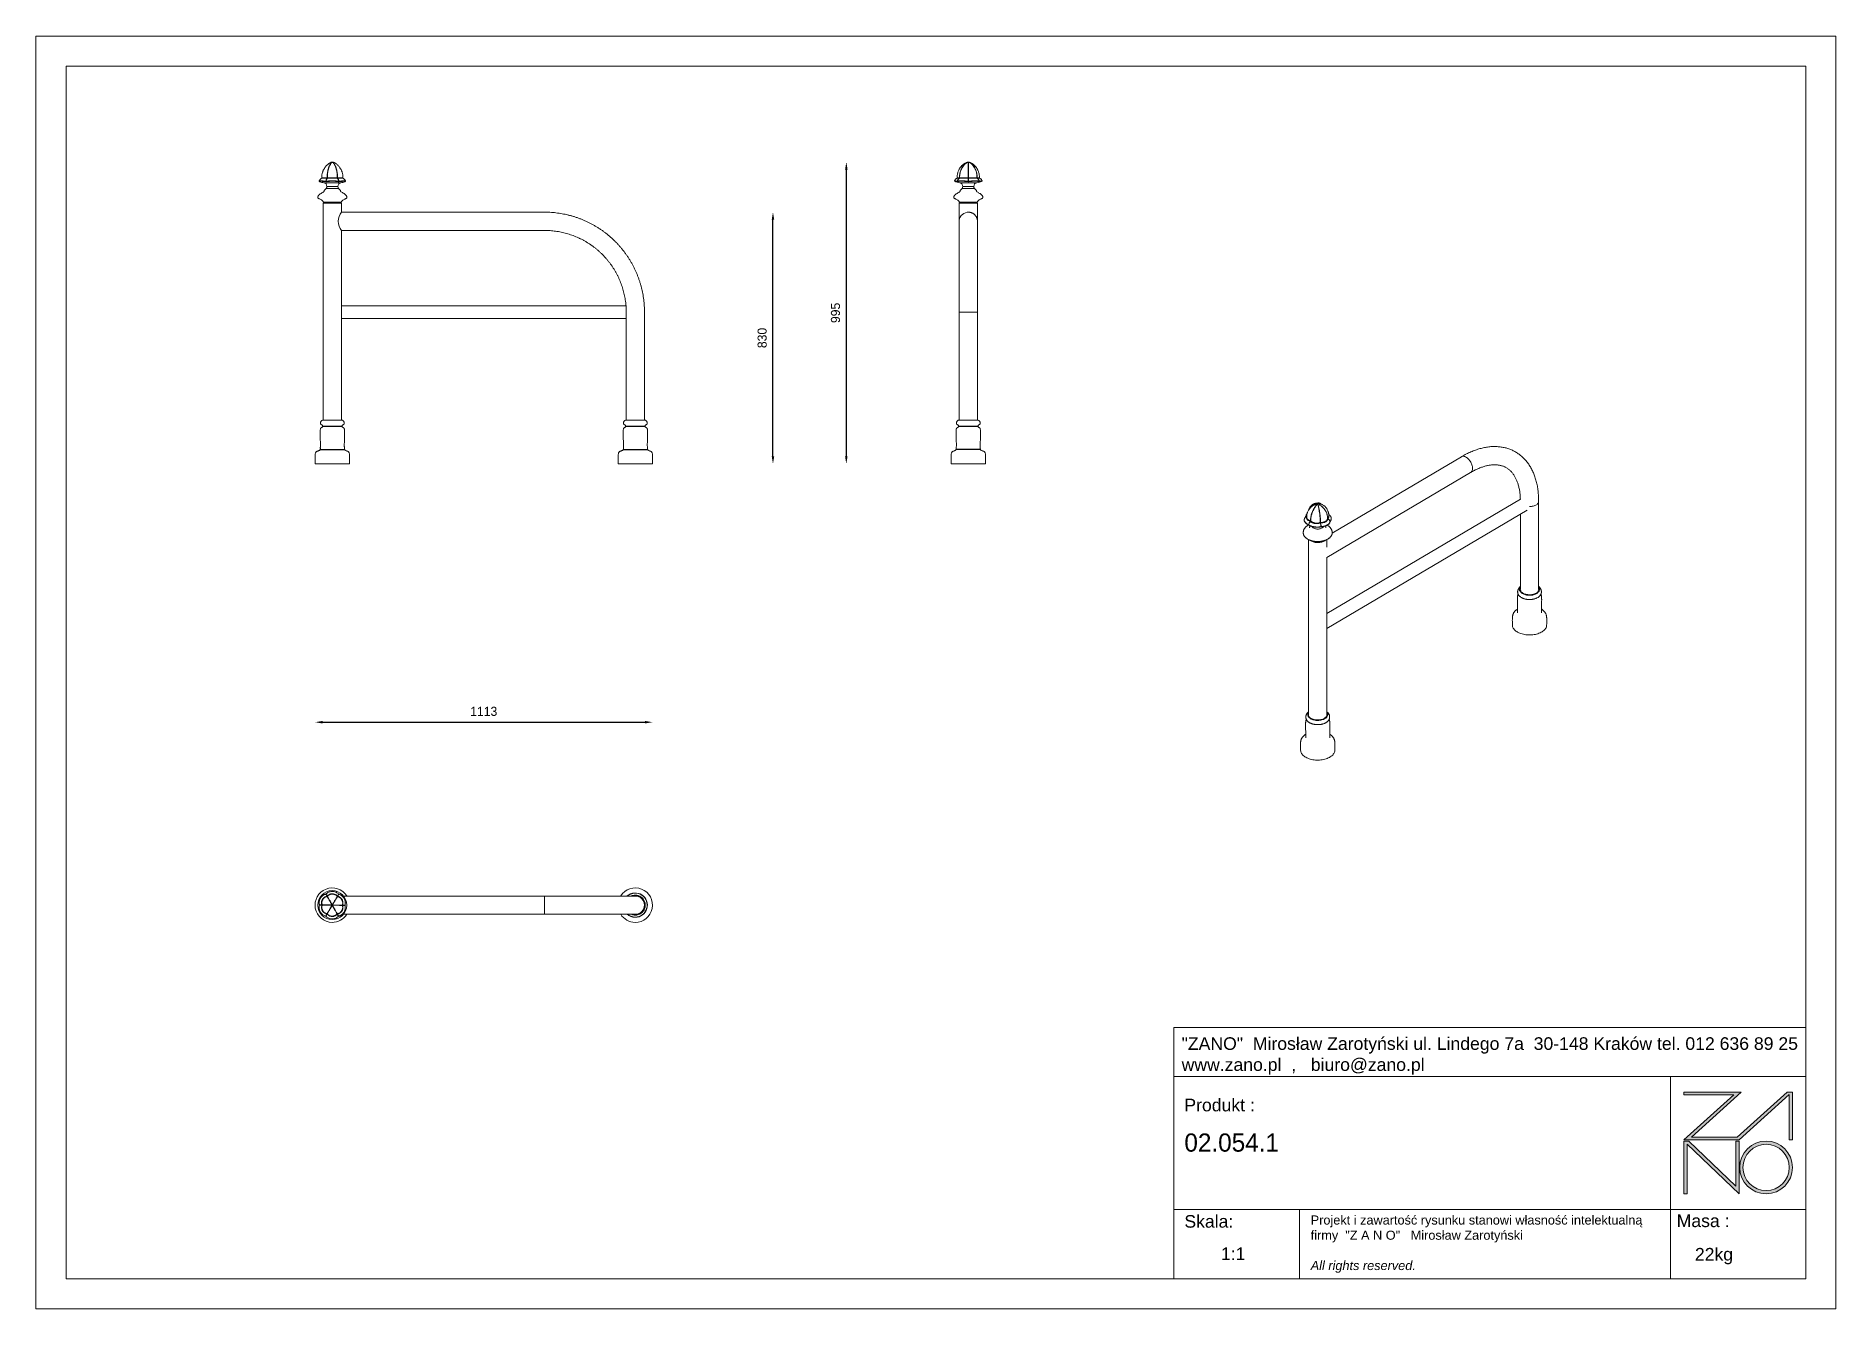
# Model space of a CAD drawing. Header units: millimetres. Extents: x 500 to 6440, y -2006 to 2194.
import ezdxf

# ---------------------------------------------------------------- set-up
doc = ezdxf.new("R2010")
doc.units = ezdxf.units.MM
doc.header["$PDSIZE"] = -1
doc.layers.add('tabelka', color=155, linetype='Continuous')
doc.layers.add('WYMIAR', color=96, linetype='Continuous')
doc.dimstyles.new('1-1', dxfattribs={"dimtxt": 30, "dimasz": 25, "dimexe": 6.25, "dimexo": 30, "dimgap": 20.625, "dimtad": 1, "dimdec": 1, "dimtxsty": 'Standard', "dimcen": 0, "dimclrd": 2, "dimclre": 2, "dimclrt": 2, "dimadec": 0, "dimazin": 0, "dimtfac": 1, "dimtdec": 1, "dimtmove": 0, "dimatfit": 3, "dimfxl": 0, "dimarcsym": 0})

msp = doc.modelspace()

# ---------------------------------------------------------------- blocks, each defined once
blk = doc.blocks.new('zano')
at = {"layer": 'Defpoints', "lineweight": 5}
for points in [[(6270.2, 3716.2), (6270.2, 3707.4), (6434.8, 3707.4), (6270.2, 3558.4), (6452.4, 3558.4), (6617.9, 3708.2), (6617.9, 3558.4), (6628.6, 3558.4), (6628.6, 3716.2), (6610.7, 3716.2), (6446.1, 3567.2), (6295.4, 3567.2), (6459.9, 3716.2), (6270.2, 3716.2), (6270.2, 3707.4)], [(6270.2, 3554.4), (6286.2, 3554.4), (6441.7, 3405.6), (6441.7, 3554.4), (6452.4, 3554.4), (6452.4, 3380.5), (6281, 3544.6), (6281, 3380.5), (6270.2, 3380.5)]]:
    blk.add_hatch(color=251, dxfattribs=at).paths.add_polyline_path(points)
h = blk.add_hatch(color=251, dxfattribs=at)
h.paths.add_polyline_path([(6454.7, 3467.4, 1), (6628.6, 3467.4, 1)])
h.paths.add_polyline_path([(6617.9, 3467.4, -1), (6465.4, 3467.4, -1)], flags=16)
at = {"layer": 'Defpoints', "color": 251, "lineweight": 5}
blk.add_lwpolyline([(6434.8, 3707.4), (6270.2, 3558.4), (6452.4, 3558.4), (6617.9, 3708.2), (6617.9, 3558.4), (6628.6, 3558.4), (6628.6, 3716.2), (6610.7, 3716.2), (6446.1, 3567.2), (6295.4, 3567.2), (6459.9, 3716.2), (6270.2, 3716.2), (6270.2, 3707.4), (6432.1, 3707.4)], dxfattribs=at)
for points in [[(6270.2, 3716.2), (6270.2, 3707.4), (6434.8, 3707.4), (6270.2, 3558.4), (6452.4, 3558.4), (6617.9, 3708.2), (6617.9, 3558.4), (6628.6, 3558.4), (6628.6, 3716.2), (6610.7, 3716.2), (6446.1, 3567.2), (6295.4, 3567.2), (6459.9, 3716.2), (6270.2, 3716.2), (6270.2, 3707.4)], [(6270.2, 3554.4), (6286.2, 3554.4), (6441.7, 3405.6), (6441.7, 3554.4), (6452.4, 3554.4), (6452.4, 3380.5), (6281, 3544.6), (6281, 3380.5), (6270.2, 3380.5)]]:
    blk.add_lwpolyline(points, close=True, dxfattribs=at)
for radius in [87, 76.3]:
    blk.add_circle((6541.7, 3467.4), radius, dxfattribs=at)
blk = doc.blocks.new('TABELA')
at = {"layer": 'tabelka', "lineweight": 5}
for p, q in [((4587.4, 3929.4), (6672.4, 3929.4)), ((4587.4, 3767.6), (4587.4, 3929.4)), ((4587.4, 3929.4), (6672.4, 3929.4)), ((6226.5, 3767.6), (6226.5, 3329)), ((4587.4, 3329), (6672.4, 3329)), ((5001.6, 3329), (5001.6, 3100.4)), ((6226.5, 3329), (6226.5, 3100.4))]:
    blk.add_line(p, q, dxfattribs=at)
blk.add_lwpolyline([(4587.4, 3767.6), (6672.4, 3767.6), (6672.4, 3100.4), (4587.4, 3100.4)], close=True, dxfattribs=at)
blk.add_blockref('zano', (0, 0))
at = {"layer": 'tabelka', "lineweight": 5, "attachment_point": 1}
for s, insert, char_height, width in [('{\\fArial|b0|i0|c238|p34;"ZANO"  Mirosław Zarotyński ul. Lindego 7a  30-148 Kraków tel. 012 636 89 25\\Pwww.zano.pl  ,   biuro@zano.pl}', (4613, 3896.9), 41.595, 2040.38), ('{\\fArial|b0|i0|c238|p34;Produkt : }', (4622, 3694.1), 41.595, 265.273), ('{\\fCentury Gothic|b0|i0|c238|p34;02.054.1 }', (4622, 3579.5), 60, 713.135), ('{\\fArial|b0|i0|c238|p34;Skala: }', (4622, 3310.3), 41.595, 191.675), ('{\\fArial|b0|i0|c238|p34;Masa :}', (6246.7, 3312.2), 41.595, 200.457), ('{\\fArial|b0|i0|c238|p34;1:1}', (4742.5, 3203.5), 41.595, 42.482), ('{\\fArial|b0|i0|c238|p34;22kg}', (6306.7, 3201.8), 41.595, 42.482)]:
    blk.add_mtext(s, dxfattribs=dict(at, insert=insert, char_height=char_height, width=width))
at = {"layer": 'tabelka', "color": 1, "lineweight": 5, "insert": (5038.9, 3308.9), "char_height": 30, "width": 1186.12, "attachment_point": 1}
blk.add_mtext('{\\fArial|b0|i0|c0|p34;Projekt i zawartość rysunku stanowi własność intelektualną firmy \\fArial|b0|i0|c238|p34; "Z A N O"   Mirosław Zarotyński\\fArial|b0|i1|c238|p34;\\P\\PAll rights reserved.}', dxfattribs=at)
blk = doc.blocks.new('izometria')
at = {"color": 7, "linetype": 'Continuous', "lineweight": 15}
for p, q in [((-737.7, 1875.6), (-1163.9, 1623.8)), ((-1181.5, 1543.4), (-707.1, 1823.7)), ((-542.1, 1735.8), (-1181.5, 1358.1)), ((-482.6, 1437.4), (-482.6, 1728.5)), ((-1248, 1679.7), (-1249.2, 1678.9)), ((-1247.7, 1674.5), (-1247.7, 1674.3)), ((-1213.8, 1721.8), (-1214.1, 1721.8)), ((-1181.5, 1308.8), (-520.2, 1699.5)), ((-1179.7, 1669.9), (-1179.6, 1670.1)), ((-1175.6, 1678.7), (-1175.6, 1678.9)), ((-542.9, 1686.1), (-542.9, 1437.4)), ((-1241.8, 1602.2), (-1241.8, 1024.6)), ((-1229.2, 1597.8), (-1229.2, 1597.6)), ((-1194.2, 1597.6), (-1194.2, 1597.8)), ((-1191.6, 1599), (-1190.8, 1599.6)), ((-1181.5, 1577.8), (-1181.5, 1602.2)), ((-1181.5, 1024.6), (-1181.5, 1543.4)), ((-538.8, 1428.7), (-538.9, 1428.8)), ((-486.6, 1428.8), (-486.6, 1428.7)), ((-1237.8, 1015.9), (-1237.8, 1015.9)), ((-1185.5, 1015.9), (-1185.6, 1015.9))]:
    blk.add_line(p, q, dxfattribs=at)
at = {"color": 7, "linetype": 'Continuous', "lineweight": 15, "flags": 128}
for points in [[(-700.9, 1837.5), (-701, 1840.2), (-701.4, 1843), (-702, 1846), (-702.8, 1848.9), (-703.9, 1851.9), (-705.2, 1854.8), (-706.8, 1857.7), (-708.5, 1860.5), (-710.3, 1863.2), (-712.3, 1865.7), (-714.4, 1868), (-716.6, 1870.1), (-718.9, 1872), (-721.2, 1873.6), (-723.6, 1874.9), (-725.9, 1875.9), (-728.2, 1876.6), (-730.4, 1877), (-732.5, 1877.1), (-734.5, 1876.8), (-736.4, 1876.3), (-737.7, 1875.6)], [(-737.7, 1875.6), (-736.4, 1876.3), (-734.5, 1876.8), (-732.5, 1877.1), (-730.4, 1877), (-728.2, 1876.6), (-725.9, 1875.9), (-723.6, 1874.9), (-721.2, 1873.6), (-718.9, 1872), (-716.6, 1870.1), (-714.4, 1868), (-712.3, 1865.7), (-710.3, 1863.2), (-708.5, 1860.5), (-706.8, 1857.7), (-705.2, 1854.8), (-703.9, 1851.9), (-702.8, 1848.9), (-702, 1846), (-701.4, 1843), (-701, 1840.2), (-700.9, 1837.5), (-701, 1834.9), (-701.4, 1832.5), (-702, 1830.2), (-702.8, 1828.3), (-703.9, 1826.5), (-705.2, 1825.1), (-706.8, 1823.9), (-707.1, 1823.7)], [(-707.1, 1823.7), (-706.8, 1823.9), (-705.2, 1825.1), (-703.9, 1826.5), (-702.8, 1828.3), (-702, 1830.2), (-701.4, 1832.5), (-701, 1834.9), (-700.9, 1837.5)], [(-512.6, 1711.1), (-509.9, 1711.2), (-506.7, 1711.5), (-503.6, 1712), (-500.5, 1712.6), (-497.6, 1713.5), (-494.9, 1714.5), (-492.3, 1715.7), (-490.1, 1717.1), (-488, 1718.5), (-486.3, 1720.1), (-484.9, 1721.8), (-483.8, 1723.6), (-483.1, 1725.5), (-482.7, 1727.3), (-482.6, 1728.5)], [(-482.6, 1728.5), (-482.7, 1727.3), (-483.1, 1725.5), (-483.8, 1723.6), (-484.9, 1721.8), (-486.3, 1720.1), (-488, 1718.5), (-490.1, 1717.1), (-492.3, 1715.7), (-494.9, 1714.5), (-497.6, 1713.5), (-500.5, 1712.6), (-503.6, 1712), (-506.7, 1711.5), (-509.9, 1711.2), (-512.6, 1711.1)], [(-1197.2, 1640.6), (-1199.2, 1639.6), (-1201.4, 1638.7), (-1203.8, 1638), (-1206.3, 1637.5), (-1209, 1637.2), (-1211.7, 1637.1), (-1214.3, 1637.2), (-1217, 1637.5), (-1219.5, 1638), (-1221.9, 1638.7), (-1224.1, 1639.6), (-1226.2, 1640.6), (-1227.9, 1641.8), (-1229.4, 1643), (-1230.6, 1644.4), (-1231.2, 1645.4)], [(-1236.9, 1600.1), (-1236.1, 1599.5), (-1234.1, 1598), (-1231.8, 1596.7), (-1229.2, 1595.5), (-1226.5, 1594.5), (-1223.6, 1593.6), (-1220.5, 1593), (-1217.3, 1592.5), (-1214.1, 1592.3), (-1210.8, 1592.2), (-1207.6, 1592.4), (-1204.4, 1592.7), (-1201.3, 1593.3), (-1198.3, 1594), (-1195.4, 1594.9), (-1192.8, 1596), (-1190.3, 1597.3)], [(-1229.8, 1597.9), (-1229.1, 1597.6), (-1226.7, 1596.6), (-1224, 1595.6), (-1221.1, 1594.9), (-1218.2, 1594.4), (-1215.1, 1594.1), (-1212, 1593.9), (-1208.9, 1594), (-1205.9, 1594.3), (-1202.9, 1594.8), (-1200, 1595.5), (-1197.3, 1596.3), (-1194.8, 1597.3), (-1192.5, 1598.5)], [(-1190.3, 1597.3), (-1188.2, 1598.7), (-1186.4, 1600.2)], [(-482.6, 1445.3), (-482.3, 1444.9), (-481.2, 1443.1), (-480.3, 1441.2), (-479.8, 1439.2), (-479.7, 1437.3), (-479.9, 1435.3), (-480.5, 1433.4), (-481.4, 1431.5), (-482.6, 1429.6), (-484.2, 1427.9), (-486.1, 1426.3), (-488.2, 1424.7), (-490.6, 1423.3), (-493.3, 1422.1), (-496.1, 1421), (-499.1, 1420.1), (-502.3, 1419.4), (-505.6, 1418.9), (-508.9, 1418.6), (-512.3, 1418.4), (-515.7, 1418.5), (-519.1, 1418.8), (-522.4, 1419.3), (-525.6, 1419.9), (-528.6, 1420.8), (-531.5, 1421.8), (-534.2, 1423), (-536.7, 1424.4), (-538.9, 1425.9), (-540.8, 1427.5), (-542.5, 1429.2), (-543.8, 1431), (-544.8, 1432.9), (-545.4, 1434.8), (-545.7, 1436.8), (-545.7, 1438.7), (-545.3, 1440.7), (-544.6, 1442.6), (-543.5, 1444.5), (-542.9, 1445.3)], [(-482.6, 1443.6), (-481.8, 1442), (-481.2, 1440), (-481, 1438.1), (-481.1, 1436.1), (-481.6, 1434.2), (-482.4, 1432.3), (-483.6, 1430.5), (-485.2, 1428.7), (-487, 1427.1), (-489.1, 1425.6), (-491.5, 1424.2), (-494.1, 1423), (-497, 1421.9), (-500, 1421), (-503.2, 1420.4), (-506.4, 1419.9), (-509.8, 1419.6), (-513.2, 1419.5), (-516.5, 1419.6), (-519.9, 1420), (-523.1, 1420.5), (-526.3, 1421.2), (-529.2, 1422.2), (-532, 1423.3), (-534.6, 1424.5), (-536.9, 1426), (-539, 1427.5), (-540.7, 1429.2), (-542.2, 1430.9), (-543.3, 1432.8), (-544, 1434.7), (-544.4, 1436.6), (-544.5, 1438.6), (-544.2, 1440.5), (-543.5, 1442.4), (-542.9, 1443.6)], [(-482.6, 1440.5), (-482.3, 1439.3), (-482.2, 1437.4), (-482.5, 1435.5), (-483.1, 1433.6), (-484.1, 1431.8), (-485.4, 1430), (-487, 1428.4), (-489, 1426.8), (-491.2, 1425.4), (-493.6, 1424.1), (-496.3, 1423), (-499.2, 1422.1), (-502.2, 1421.3), (-505.4, 1420.8), (-508.6, 1420.4), (-511.9, 1420.2), (-515.2, 1420.3), (-518.5, 1420.6), (-521.7, 1421), (-524.8, 1421.7), (-527.7, 1422.5), (-530.5, 1423.5), (-533.1, 1424.7), (-535.4, 1426.1), (-537.5, 1427.6), (-539.3, 1429.2), (-540.8, 1430.9), (-541.9, 1432.7), (-542.7, 1434.5), (-543.1, 1436.4), (-543.2, 1438.3), (-543, 1440.2), (-542.9, 1440.5)], [(-456.2, 1320), (-456.3, 1319.3), (-456.6, 1316.7), (-457.2, 1314.1), (-458.3, 1311.6), (-459.6, 1309.1), (-461.3, 1306.7), (-463.3, 1304.4), (-465.7, 1302.2), (-468.3, 1300.1), (-471.2, 1298.1), (-474.4, 1296.3), (-477.8, 1294.6), (-481.5, 1293.1), (-485.3, 1291.8), (-489.3, 1290.6), (-493.5, 1289.6), (-497.8, 1288.8), (-502.1, 1288.2), (-506.6, 1287.8), (-511.1, 1287.7), (-515.5, 1287.7), (-520, 1287.9), (-524.4, 1288.4), (-528.8, 1289), (-533.1, 1289.8), (-537.2, 1290.9), (-541.2, 1292.1), (-544.9, 1293.5), (-548.5, 1295), (-551.9, 1296.7), (-555, 1298.6), (-557.8, 1300.6), (-560.4, 1302.8), (-562.7, 1305), (-564.6, 1307.3), (-566.2, 1309.8), (-567.5, 1312.2), (-568.4, 1314.8), (-569, 1317.3), (-569.2, 1319.9), (-569.2, 1320)], [(-1181.5, 1032.4), (-1181.2, 1032), (-1180.1, 1030.2), (-1179.2, 1028.3), (-1178.8, 1026.3), (-1178.6, 1024.4), (-1178.9, 1022.4), (-1179.4, 1020.5), (-1180.3, 1018.6), (-1181.6, 1016.8), (-1183.1, 1015), (-1185, 1013.4), (-1187.1, 1011.9), (-1189.5, 1010.5), (-1192.2, 1009.2), (-1195, 1008.2), (-1198, 1007.3), (-1201.2, 1006.5), (-1204.5, 1006), (-1207.8, 1005.7), (-1211.2, 1005.6), (-1214.6, 1005.6), (-1218, 1005.9), (-1221.3, 1006.4), (-1224.5, 1007.1), (-1227.6, 1007.9), (-1230.4, 1008.9), (-1233.1, 1010.1), (-1235.6, 1011.5), (-1237.8, 1013), (-1239.8, 1014.6), (-1241.4, 1016.3), (-1242.7, 1018.1), (-1243.7, 1020), (-1244.4, 1021.9), (-1244.7, 1023.9), (-1244.6, 1025.8), (-1244.2, 1027.8), (-1243.5, 1029.7), (-1242.4, 1031.6), (-1241.8, 1032.4)], [(-1181.5, 1030.8), (-1180.7, 1029.1), (-1180.1, 1027.2), (-1179.9, 1025.2), (-1180, 1023.3), (-1180.5, 1021.3), (-1181.4, 1019.4), (-1182.6, 1017.6), (-1184.1, 1015.9), (-1185.9, 1014.2), (-1188, 1012.7), (-1190.4, 1011.3), (-1193.1, 1010.1), (-1195.9, 1009), (-1198.9, 1008.2), (-1202.1, 1007.5), (-1205.4, 1007), (-1208.7, 1006.7), (-1212.1, 1006.6), (-1215.5, 1006.8), (-1218.8, 1007.1), (-1222, 1007.6), (-1225.2, 1008.4), (-1228.2, 1009.3), (-1230.9, 1010.4), (-1233.5, 1011.7), (-1235.8, 1013.1), (-1237.9, 1014.6), (-1239.7, 1016.3), (-1241.1, 1018.1), (-1242.2, 1019.9), (-1243, 1021.8), (-1243.4, 1023.8), (-1243.4, 1025.7), (-1243.1, 1027.6), (-1242.4, 1029.6), (-1241.8, 1030.8)], [(-1181.5, 1027.6), (-1181.3, 1026.4), (-1181.2, 1024.5), (-1181.4, 1022.6), (-1182.1, 1020.7), (-1183, 1018.9), (-1184.3, 1017.1), (-1186, 1015.5), (-1187.9, 1013.9), (-1190.1, 1012.5), (-1192.6, 1011.2), (-1195.2, 1010.1), (-1198.1, 1009.2), (-1201.1, 1008.4), (-1204.3, 1007.9), (-1207.5, 1007.5), (-1210.8, 1007.4), (-1214.1, 1007.4), (-1217.4, 1007.7), (-1220.6, 1008.1), (-1223.7, 1008.8), (-1226.7, 1009.6), (-1229.5, 1010.7), (-1232, 1011.9), (-1234.4, 1013.2), (-1236.4, 1014.7), (-1238.2, 1016.3), (-1239.7, 1018), (-1240.8, 1019.8), (-1241.6, 1021.7), (-1242.1, 1023.5), (-1242.1, 1025.4), (-1241.9, 1027.3), (-1241.8, 1027.6)], [(-1155.2, 907.2), (-1155.2, 906.4), (-1155.5, 903.8), (-1156.2, 901.3), (-1157.2, 898.7), (-1158.5, 896.3), (-1160.2, 893.9), (-1162.3, 891.5), (-1164.6, 889.3), (-1167.2, 887.2), (-1170.2, 885.3), (-1173.3, 883.4), (-1176.7, 881.7), (-1180.4, 880.2), (-1184.2, 878.9), (-1188.2, 877.7), (-1192.4, 876.7), (-1196.7, 875.9), (-1201, 875.4), (-1205.5, 875), (-1210, 874.8), (-1214.5, 874.8), (-1218.9, 875), (-1223.4, 875.5), (-1227.7, 876.1), (-1232, 877), (-1236.1, 878), (-1240.1, 879.2), (-1243.9, 880.6), (-1247.4, 882.1), (-1250.8, 883.9), (-1253.9, 885.7), (-1256.8, 887.7), (-1259.3, 889.9), (-1261.6, 892.1), (-1263.5, 894.5), (-1265.1, 896.9), (-1266.4, 899.4), (-1267.4, 901.9), (-1267.9, 904.5), (-1268.2, 907.1), (-1268.2, 907.2)]]:
    blk.add_lwpolyline(points, dxfattribs=at)
at = {"color": 7, "linetype": 'Continuous', "lineweight": 15}
for centre, radius, start, end in [((-1235.6, 1662.9), 1.01, 40.49324, 79.51213), ((-1214.1, 1720.7), 0.609, 318.03824, 352.16409), ((-1212, 1721.2), 2.14, 233.63478, 246.37008), ((-1212.3, 1722.3), 1.11, 263.99197, 293.59386), ((-1211.5, 1721.2), 2.2, 271.38863, 286.19707), ((-1209.9, 1721.6), 0.815, 223.07552, 256.92947), ((-1205, 1717.6), 5.2, 153.13138, 157.07087), ((-1175.5, 1669.7), 3.91, 153.32811, 156.87481), ((-1242.1, 1650), 1.55, 49.74447, 70.26091), ((-1234.4, 1664.6), 2.35, 236.08033, 243.92493), ((-1202.8, 1657.2), 1.67, 84.88595, 112.70014), ((-1203.3, 1659.9), 2.34, 274.08747, 283.49852), ((-1200.3, 1641.9), 3.14, 92.75605, 104.83003), ((-1203.1, 1651.9), 12.7, 297.74294, 331.00504), ((-1170.6, 1662), 0.541, 132.48002, 177.72305), ((-1211.7, 1644.1), 49, 254.13063, 285.23768)]:
    blk.add_arc(centre, radius, start, end, dxfattribs=at)
for points, knots in [([(-482.6, 1728.5), (-482.6, 1730.1), (-482.6, 1734.5), (-482.8, 1741.7), (-483.3, 1750.2), (-484.1, 1758.6), (-485, 1766.8), (-486.2, 1774.8), (-487.7, 1782.7), (-489.4, 1790.4), (-491.4, 1798), (-493.6, 1805.3), (-496, 1812.5), (-498.7, 1819.4), (-501.6, 1826.2), (-504.7, 1832.7), (-508.1, 1838.9), (-511.6, 1845), (-515.4, 1850.8), (-519.4, 1856.3), (-523.6, 1861.6), (-528, 1866.6), (-532.5, 1871.3), (-537.3, 1875.8), (-542.2, 1880), (-547.3, 1883.9), (-552.5, 1887.6), (-557.9, 1891), (-563.5, 1894.1), (-569.2, 1896.9), (-575, 1899.4), (-581, 1901.7), (-587.1, 1903.7), (-593.4, 1905.3), (-599.7, 1906.7), (-606.2, 1907.8), (-612.8, 1908.6), (-619.5, 1909.1), (-626.3, 1909.4), (-633.2, 1909.3), (-640.2, 1908.9), (-647.3, 1908.2), (-654.5, 1907.2), (-661.7, 1905.9), (-669, 1904.3), (-676.4, 1902.4), (-683.8, 1900.2), (-691.2, 1897.7), (-698.7, 1894.9), (-706.1, 1891.8), (-713.6, 1888.4), (-721.1, 1884.8), (-728.5, 1880.9), (-734, 1877.8), (-737.1, 1876), (-737.7, 1875.6)], [0, 0, 0, 0, 0.010665, 0.030734, 0.050813, 0.070892, 0.090963, 0.11102, 0.131055, 0.151059, 0.171021, 0.19093, 0.210775, 0.230544, 0.250225, 0.269808, 0.289283, 0.308643, 0.327883, 0.347, 0.365994, 0.384869, 0.403632, 0.422291, 0.440859, 0.459349, 0.477776, 0.496159, 0.514514, 0.53286, 0.551211, 0.569584, 0.587997, 0.606467, 0.625011, 0.64364, 0.662368, 0.681202, 0.70015, 0.719216, 0.738399, 0.757698, 0.777109, 0.796625, 0.816238, 0.835938, 0.855714, 0.875555, 0.89545, 0.915389, 0.935361, 0.955359, 0.975373, 0.994374, 1, 1, 1, 1]), ([(-707.1, 1823.7), (-706, 1824.3), (-702.9, 1826.1), (-697.8, 1828.9), (-691.8, 1832), (-685.9, 1834.8), (-680, 1837.4), (-674.1, 1839.7), (-668.4, 1841.8), (-662.8, 1843.6), (-657.2, 1845.1), (-651.7, 1846.4), (-646.4, 1847.4), (-641.1, 1848.2), (-636, 1848.7), (-631, 1849), (-626.1, 1849), (-621.3, 1848.8), (-616.6, 1848.4), (-612, 1847.7), (-607.5, 1846.7), (-603.1, 1845.5), (-598.8, 1844), (-594.7, 1842.2), (-590.6, 1840.2), (-586.6, 1837.8), (-582.8, 1835.2), (-579.2, 1832.3), (-575.7, 1829.2), (-572.4, 1825.8), (-569.3, 1822.2), (-566.3, 1818.3), (-563.5, 1814.2), (-560.9, 1809.9), (-558.5, 1805.4), (-556.3, 1800.7), (-554.2, 1795.8), (-552.2, 1790.6), (-550.5, 1785.2), (-548.9, 1779.7), (-547.5, 1773.9), (-546.3, 1767.9), (-545.2, 1761.7), (-544.4, 1755.3), (-543.7, 1748.7), (-543.2, 1742.1), (-543.1, 1737.5), (-543, 1735.3)], [0, 0, 0, 0, 0.0112346, 0.0326697, 0.0540873, 0.0754939, 0.0968953, 0.1182971, 0.1397071, 0.1611361, 0.1825972, 0.2041065, 0.2256831, 0.24735, 0.2691342, 0.2910672, 0.3131851, 0.3355287, 0.3581421, 0.3810718, 0.4043618, 0.4280483, 0.4521489, 0.4766498, 0.5014911, 0.5265593, 0.5516773, 0.5766303, 0.6012773, 0.6255325, 0.6493648, 0.6727844, 0.6958264, 0.718537, 0.7409657, 0.7631599, 0.7851627, 0.8070122, 0.8287412, 0.8503775, 0.8719445, 0.8934619, 0.9149457, 0.9364091, 0.9578627, 0.9793145, 1, 1, 1, 1]), ([(-1199.1, 1718.8), (-1199.1, 1718.8), (-1199.5, 1719.1), (-1200.1, 1719.5), (-1201, 1720.2), (-1202.3, 1721.1), (-1204, 1721.9), (-1206.1, 1722.7), (-1208.4, 1723.1), (-1210.1, 1723.1), (-1210.9, 1723.1), (-1211.1, 1723), (-1211.3, 1723), (-1211.6, 1723), (-1211.9, 1722.9), (-1212.5, 1722.7), (-1213.3, 1722.5), (-1213.9, 1722.2), (-1214.3, 1722), (-1214.4, 1721.9)], [0, 0, 0, 0, 0.007181, 0.075117, 0.138152, 0.225519, 0.348488, 0.488806, 0.632335, 0.750895, 0.778177, 0.790795, 0.802413, 0.813977, 0.826443, 0.85681, 0.913227, 0.980006, 1, 1, 1, 1]), ([(-1255.9, 1669.8), (-1256, 1669.7), (-1256.2, 1669.1), (-1256.4, 1667.9), (-1256.5, 1666.2), (-1256.2, 1664.5), (-1255.7, 1662.8), (-1254.8, 1661), (-1253.7, 1659.3), (-1252.2, 1657.6), (-1250.5, 1656), (-1248.6, 1654.5), (-1246.5, 1653.2), (-1244.3, 1652), (-1242.5, 1651.1), (-1241.3, 1650.6), (-1241.1, 1650.5)], [0, 0, 0, 0, 0.019042, 0.092171, 0.170753, 0.249965, 0.330231, 0.411595, 0.493535, 0.57664, 0.660822, 0.744531, 0.817568, 0.893638, 0.97584, 1, 1, 1, 1]), ([(-1241.6, 1651.4), (-1243, 1652.1), (-1245.9, 1653.4), (-1249.5, 1655.9), (-1252.5, 1658.6), (-1254.8, 1661.5), (-1255.7, 1663.6), (-1256.3, 1665.6), (-1256.5, 1667.5), (-1256.3, 1669.3), (-1255.8, 1670.2), (-1255.7, 1670.3), (-1255.7, 1670.4)], [0, 0, 0, 0, 0.134224, 0.27277, 0.411882, 0.555736, 0.695942, 0.718947, 0.847705, 0.980185, 0.994528, 1, 1, 1, 1]), ([(-1249.2, 1678.9), (-1249.9, 1678.3), (-1251.3, 1677.1), (-1253.1, 1675), (-1254.7, 1672.7), (-1255.4, 1671), (-1255.8, 1670.2)], [0, 0, 0, 0, 0.228221, 0.487887, 0.744756, 1, 1, 1, 1]), ([(-1252, 1676.1), (-1252, 1676.8), (-1252, 1678.1), (-1251.4, 1679.4), (-1251.2, 1679.9)], [0, 0, 0, 0, 0.538614, 1, 1, 1, 1]), ([(-1247.3, 1686.2), (-1247.8, 1685.7), (-1248.8, 1684.6), (-1250.2, 1682.4), (-1250.9, 1680.7), (-1251.4, 1679.7)], [0, 0, 0, 0, 0.258406, 0.600227, 1, 1, 1, 1]), ([(-1250.6, 1677.7), (-1250.1, 1678.2), (-1249.4, 1679.1), (-1248.4, 1679.7), (-1248, 1680)], [0, 0, 0, 0, 0.590411, 1, 1, 1, 1]), ([(-1235.7, 1662.7), (-1236.5, 1662.9), (-1238.2, 1663.4), (-1240.7, 1664.4), (-1243.2, 1665.7), (-1245.3, 1667.4), (-1246.8, 1669.1), (-1247.7, 1670.6), (-1248.3, 1672.2), (-1248.6, 1674), (-1248.5, 1675.7), (-1248, 1676.6), (-1247.9, 1676.9)], [0, 0, 0, 0, 0.0909132, 0.1833673, 0.3068808, 0.4344776, 0.537775, 0.6432076, 0.7073171, 0.8269124, 0.9499426, 1, 1, 1, 1]), ([(-1222.3, 1717.2), (-1222.3, 1717.2), (-1222.9, 1716.9), (-1223.9, 1716.4), (-1226, 1715.3), (-1228.5, 1713.7), (-1231.3, 1711.6), (-1234.2, 1709), (-1237.2, 1705.9), (-1240.4, 1701.8), (-1243.2, 1697.1), (-1245.1, 1693.3), (-1246.2, 1690.4), (-1246.9, 1688.2), (-1247.5, 1685.6), (-1248, 1682.3), (-1248.1, 1678.4), (-1247.8, 1675.7), (-1247.7, 1674.3)], [0, 0, 0, 0, 0.003788, 0.03499, 0.068029, 0.139386, 0.210393, 0.278638, 0.351371, 0.457353, 0.566529, 0.660741, 0.702068, 0.741612, 0.790134, 0.850499, 0.924294, 1, 1, 1, 1]), ([(-1247.7, 1674.3), (-1247.6, 1673.9), (-1247.6, 1673.1), (-1247, 1671.7), (-1246.2, 1670.3), (-1244.7, 1668.6), (-1242.7, 1667), (-1240.3, 1665.7), (-1237.8, 1664.6), (-1236.2, 1664.2), (-1235.4, 1663.9)], [0, 0, 0, 0, 0.102196, 0.183604, 0.31475, 0.448465, 0.605, 0.766608, 0.882323, 1, 1, 1, 1]), ([(-1214.1, 1721.8), (-1214.2, 1721.9), (-1215.2, 1722.1), (-1216.4, 1722.1), (-1218.1, 1722), (-1219.8, 1721.7), (-1221.5, 1721.2), (-1223.4, 1720.6), (-1225.5, 1719.6), (-1227.8, 1718.3), (-1229.8, 1716.9), (-1231.3, 1715.7), (-1232.5, 1714.5), (-1233.9, 1713.1), (-1235.5, 1711.2), (-1237.5, 1708.5), (-1239.4, 1705.4), (-1240.8, 1702.4), (-1241.8, 1700.1), (-1242.2, 1698.8), (-1242.4, 1698.3)], [0, 0, 0, 0, 0.009654, 0.067266, 0.12254, 0.172784, 0.220379, 0.268471, 0.328439, 0.400554, 0.463761, 0.509982, 0.546047, 0.586378, 0.648037, 0.727121, 0.828574, 0.90522, 0.962736, 1, 1, 1, 1]), ([(-1235.7, 1662.7), (-1235.7, 1662.8), (-1235.6, 1663), (-1235.5, 1663.3), (-1235.4, 1663.6), (-1235.4, 1663.8), (-1235.4, 1663.9)], [0, 0, 0, 0, 0.223738, 0.538033, 0.701135, 1, 1, 1, 1]), ([(-1235.4, 1663.9), (-1235.5, 1665.6), (-1235.6, 1668.9), (-1235, 1674.5), (-1233.8, 1680.4), (-1231.9, 1687.2), (-1229.2, 1694.6), (-1226, 1701.1), (-1223.1, 1706.3), (-1220.6, 1710.2), (-1218.5, 1713.3), (-1216.8, 1715.4), (-1215.3, 1717.3), (-1214.2, 1718.5), (-1213.3, 1719.4)], [0, 0, 0, 0, 0.095113, 0.191676, 0.297955, 0.405869, 0.53677, 0.670816, 0.741802, 0.813282, 0.884249, 0.919685, 0.937403, 1, 1, 1, 1]), ([(-1234.9, 1663.6), (-1234.9, 1663.6), (-1234.8, 1663.5), (-1234.9, 1663.3), (-1235, 1663), (-1235.2, 1662.7), (-1235.3, 1662.6), (-1235.4, 1662.5)], [0, 0, 0, 0, 0.021194, 0.299061, 0.462117, 0.776322, 1, 1, 1, 1]), ([(-1212.9, 1719.2), (-1213.7, 1718.2), (-1214.7, 1716.9), (-1216.3, 1715), (-1217.9, 1712.9), (-1220.1, 1709.8), (-1222.5, 1706), (-1225.5, 1700.8), (-1228.6, 1694.3), (-1231.4, 1687), (-1233.3, 1680.2), (-1234.4, 1674.2), (-1234.9, 1668.6), (-1234.9, 1665.3), (-1234.9, 1663.6)], [0, 0, 0, 0, 0.062597, 0.080315, 0.115751, 0.186718, 0.257701, 0.329184, 0.460082, 0.594131, 0.700411, 0.808324, 0.903445, 1, 1, 1, 1]), ([(-1234.9, 1663.6), (-1234.5, 1663.1), (-1233.6, 1662.1), (-1231.6, 1660.6), (-1229.1, 1659.2), (-1226.2, 1658.1), (-1223.5, 1657.4), (-1220.8, 1656.9), (-1218.2, 1656.6), (-1215, 1656.5), (-1211.6, 1656.7), (-1208.4, 1657.2), (-1205.7, 1657.9), (-1204.2, 1658.5), (-1203.5, 1658.7)], [0, 0, 0, 0, 0.073499, 0.166192, 0.261719, 0.35459, 0.450125, 0.499985, 0.580308, 0.662204, 0.758076, 0.857055, 0.927927, 1, 1, 1, 1]), ([(-1231.6, 1711.3), (-1231, 1711.9), (-1229.6, 1713.3), (-1226.8, 1715.1), (-1223.4, 1717.1), (-1220.4, 1718.5), (-1218.2, 1719.3), (-1216.2, 1720), (-1214.7, 1720.3), (-1213.5, 1720.6)], [0, 0, 0, 0, 0.117875, 0.308098, 0.499646, 0.689817, 0.784777, 0.832256, 1, 1, 1, 1]), ([(-1213.6, 1720.3), (-1214.8, 1719.9), (-1216.4, 1719.5), (-1218.4, 1718.8), (-1220.6, 1718), (-1222.3, 1717.2), (-1223.4, 1716.7)], [0, 0, 0, 0, 0.3439574, 0.4413116, 0.6360255, 1, 1, 1, 1]), ([(-1214.3, 1721.9), (-1214, 1722), (-1213.6, 1722.1), (-1213, 1721.9), (-1212.5, 1721.8), (-1212.2, 1721.5), (-1211.9, 1721.3)], [0, 0, 0, 0, 0.3518251, 0.5502584, 0.6494722, 1, 1, 1, 1]), ([(-1212.5, 1721.2), (-1212.8, 1721.4), (-1213.3, 1721.6), (-1213.7, 1721.8), (-1213.8, 1721.8), (-1213.8, 1721.8)], [0, 0, 0, 0, 0.7370153, 0.9456211, 1, 1, 1, 1]), ([(-1213.3, 1719.4), (-1213.3, 1719.5), (-1213.4, 1719.5), (-1213.5, 1719.6), (-1213.6, 1719.7), (-1213.7, 1719.9), (-1213.7, 1720), (-1213.7, 1720.1), (-1213.7, 1720.2), (-1213.7, 1720.2), (-1213.6, 1720.3)], [0, 0, 0, 0, 0.083563, 0.227353, 0.333754, 0.468693, 0.65461, 0.755209, 0.89702, 1, 1, 1, 1]), ([(-1212.3, 1720.3), (-1212.3, 1720.3), (-1212.5, 1720.4), (-1213, 1720.4), (-1213.4, 1720.3), (-1213.6, 1720.3)], [0, 0, 0, 0, 0.007333, 0.496871, 1, 1, 1, 1]), ([(-1213.5, 1720.6), (-1213.5, 1720.6), (-1213.5, 1720.7), (-1213.4, 1720.8), (-1213.3, 1720.9), (-1213.2, 1721), (-1213, 1721.1), (-1212.8, 1721.2), (-1212.7, 1721.2), (-1212.5, 1721.2), (-1212.5, 1721.2)], [0, 0, 0, 0, 0.083576, 0.227388, 0.333806, 0.468767, 0.654712, 0.710975, 0.85486, 1, 1, 1, 1]), ([(-1213.5, 1720.6), (-1213.3, 1720.6), (-1212.9, 1720.5), (-1212.5, 1720.4), (-1212.3, 1720.3), (-1212.3, 1720.3)], [0, 0, 0, 0, 0.503128, 0.992667, 1, 1, 1, 1]), ([(-1212.3, 1720.3), (-1212.4, 1720.3), (-1212.6, 1720.3), (-1212.9, 1720.3), (-1213, 1720.2), (-1213.2, 1720.2), (-1213.2, 1720.2), (-1213.3, 1720.1), (-1213.3, 1720.1), (-1213.3, 1720.1), (-1213.3, 1720), (-1213.3, 1719.9), (-1213.2, 1719.9), (-1213.2, 1719.9), (-1213, 1719.9), (-1212.6, 1719.9), (-1212.3, 1719.9), (-1212.1, 1720)], [0, 0, 0, 0, 0.130675, 0.233202, 0.303523, 0.351897, 0.400314, 0.412512, 0.429679, 0.45082, 0.511197, 0.552605, 0.57338, 0.59013, 0.624633, 0.767033, 1, 1, 1, 1]), ([(-1213.3, 1719.4), (-1213.1, 1719.6), (-1212.7, 1719.8), (-1212.3, 1719.9), (-1212.1, 1720), (-1212.1, 1720)], [0, 0, 0, 0, 0.503128, 0.992667, 1, 1, 1, 1]), ([(-1211.8, 1720.6), (-1211.8, 1720.6), (-1211.9, 1720.7), (-1212.1, 1720.8), (-1212.3, 1720.9), (-1212.4, 1720.9), (-1212.5, 1721), (-1212.6, 1721), (-1212.7, 1721), (-1212.7, 1721), (-1212.8, 1721), (-1212.9, 1720.9), (-1212.9, 1720.9), (-1213, 1720.9), (-1213, 1720.8), (-1212.9, 1720.7), (-1212.7, 1720.6), (-1212.4, 1720.4), (-1212.3, 1720.3)], [0, 0, 0, 0, 0.002193, 0.1452695, 0.2432033, 0.3103913, 0.3566384, 0.3967903, 0.4170848, 0.4376347, 0.4508155, 0.5111929, 0.5526019, 0.5733766, 0.5901264, 0.6246297, 0.7670313, 1, 1, 1, 1]), ([(-1212.1, 1720), (-1212.1, 1720), (-1212.2, 1719.9), (-1212.5, 1719.6), (-1212.7, 1719.4), (-1212.9, 1719.2)], [0, 0, 0, 0, 0.007333, 0.496871, 1, 1, 1, 1]), ([(-1211.4, 1719), (-1211.5, 1719), (-1211.6, 1719), (-1211.8, 1719), (-1212, 1719), (-1212.2, 1719), (-1212.4, 1719.1), (-1212.6, 1719.1), (-1212.7, 1719.2), (-1212.8, 1719.2), (-1212.9, 1719.2)], [0, 0, 0, 0, 0.0835629, 0.2273526, 0.3337542, 0.4686935, 0.6546096, 0.7552044, 0.8970145, 1, 1, 1, 1]), ([(-1211.8, 1720.6), (-1211.8, 1720.6), (-1211.9, 1720.7), (-1212.2, 1721), (-1212.4, 1721.1), (-1212.5, 1721.2)], [0, 0, 0, 0, 0.007333, 0.496871, 1, 1, 1, 1]), ([(-1212.1, 1720), (-1212.2, 1719.9), (-1212.2, 1719.8), (-1212.3, 1719.7), (-1212.3, 1719.5), (-1212.3, 1719.5), (-1212.3, 1719.4), (-1212.3, 1719.4), (-1212.3, 1719.4), (-1212.2, 1719.3), (-1212.1, 1719.3), (-1212, 1719.3), (-1211.9, 1719.3), (-1211.9, 1719.3), (-1211.8, 1719.4), (-1211.6, 1719.6), (-1211.5, 1719.8), (-1211.5, 1719.9)], [0, 0, 0, 0, 0.130677, 0.233203, 0.303524, 0.351897, 0.400316, 0.412512, 0.42968, 0.45082, 0.511197, 0.552605, 0.57338, 0.59013, 0.624633, 0.767033, 1, 1, 1, 1]), ([(-1211.9, 1721.3), (-1211.9, 1721.3), (-1211.7, 1721.3), (-1211.6, 1721.4), (-1211.4, 1721.4), (-1211.1, 1721.4), (-1210.9, 1721.3), (-1210.7, 1721.3), (-1210.6, 1721.2), (-1210.5, 1721.1), (-1210.5, 1721.1)], [0, 0, 0, 0, 0.0835629, 0.2273526, 0.3337542, 0.4686935, 0.6546096, 0.7552044, 0.8970145, 1, 1, 1, 1]), ([(-1211.9, 1721.3), (-1211.9, 1721.2), (-1211.8, 1721), (-1211.8, 1720.8), (-1211.8, 1720.6), (-1211.8, 1720.6)], [0, 0, 0, 0, 0.503128, 0.992667, 1, 1, 1, 1]), ([(-1211.2, 1720.5), (-1211.2, 1720.6), (-1211.1, 1720.7), (-1211, 1720.8), (-1211, 1721), (-1211, 1721), (-1211, 1721.1), (-1211, 1721.1), (-1211.1, 1721.1), (-1211.1, 1721.2), (-1211.2, 1721.2), (-1211.3, 1721.2), (-1211.4, 1721.2), (-1211.5, 1721.2), (-1211.6, 1721.1), (-1211.7, 1720.9), (-1211.8, 1720.7), (-1211.8, 1720.6)], [0, 0, 0, 0, 0.130677, 0.233203, 0.303524, 0.351897, 0.400316, 0.412512, 0.42968, 0.45082, 0.511197, 0.552605, 0.57338, 0.59013, 0.624633, 0.767033, 1, 1, 1, 1]), ([(-1211.5, 1719.9), (-1211.5, 1719.9), (-1211.4, 1719.8), (-1211.3, 1719.7), (-1211.1, 1719.6), (-1210.9, 1719.6), (-1210.8, 1719.5), (-1210.7, 1719.5), (-1210.6, 1719.5), (-1210.6, 1719.5), (-1210.5, 1719.5), (-1210.5, 1719.6), (-1210.4, 1719.6), (-1210.4, 1719.6), (-1210.4, 1719.7), (-1210.4, 1719.8), (-1210.6, 1719.9), (-1210.9, 1720.1), (-1211, 1720.1)], [0, 0, 0, 0, 0.002193, 0.14527, 0.243203, 0.310391, 0.356638, 0.39679, 0.417085, 0.437635, 0.450816, 0.511193, 0.552602, 0.573377, 0.590126, 0.62463, 0.767031, 1, 1, 1, 1]), ([(-1211.4, 1719), (-1211.4, 1719.2), (-1211.5, 1719.5), (-1211.5, 1719.7), (-1211.5, 1719.9), (-1211.5, 1719.9)], [0, 0, 0, 0, 0.503128, 0.992667, 1, 1, 1, 1]), ([(-1211.5, 1719.9), (-1211.5, 1719.9), (-1211.4, 1719.8), (-1211.2, 1719.5), (-1211, 1719.2), (-1210.9, 1719.1)], [0, 0, 0, 0, 0.007333, 0.496871, 1, 1, 1, 1]), ([(-1203.5, 1658.7), (-1203.5, 1660.4), (-1203.5, 1663.7), (-1203.7, 1669.4), (-1204, 1675.6), (-1204.7, 1682.8), (-1205.7, 1690.7), (-1206.9, 1697.9), (-1208, 1703.7), (-1208.9, 1708.1), (-1209.7, 1711.7), (-1210.3, 1714.1), (-1210.8, 1716.3), (-1211.2, 1717.8), (-1211.4, 1719)], [0, 0, 0, 0, 0.095113, 0.191676, 0.297955, 0.405869, 0.53677, 0.670816, 0.741802, 0.813282, 0.884249, 0.919685, 0.937403, 1, 1, 1, 1]), ([(-1211.2, 1720.5), (-1211.2, 1720.5), (-1211.1, 1720.6), (-1210.8, 1720.9), (-1210.6, 1721), (-1210.5, 1721.1)], [0, 0, 0, 0, 0.007333, 0.496871, 1, 1, 1, 1]), ([(-1210.1, 1720.8), (-1210.2, 1720.8), (-1210.6, 1720.7), (-1211, 1720.6), (-1211.2, 1720.5), (-1211.2, 1720.5)], [0, 0, 0, 0, 0.503128, 0.992667, 1, 1, 1, 1]), ([(-1211, 1720.1), (-1210.9, 1720.2), (-1210.7, 1720.2), (-1210.5, 1720.2), (-1210.3, 1720.3), (-1210.2, 1720.3), (-1210.1, 1720.3), (-1210, 1720.4), (-1210, 1720.4), (-1210, 1720.4), (-1210, 1720.5), (-1210.1, 1720.6), (-1210.1, 1720.6), (-1210.2, 1720.6), (-1210.3, 1720.6), (-1210.7, 1720.6), (-1211, 1720.6), (-1211.2, 1720.5)], [0, 0, 0, 0, 0.130675, 0.233202, 0.303523, 0.351897, 0.400314, 0.412512, 0.429679, 0.45082, 0.511197, 0.552605, 0.57338, 0.59013, 0.624633, 0.767033, 1, 1, 1, 1]), ([(-1209.8, 1719.7), (-1210, 1719.8), (-1210.4, 1720), (-1210.8, 1720.1), (-1211, 1720.1), (-1211, 1720.1)], [0, 0, 0, 0, 0.503128, 0.992667, 1, 1, 1, 1]), ([(-1211, 1720.1), (-1211, 1720.1), (-1210.8, 1720.1), (-1210.3, 1720.2), (-1209.9, 1720), (-1209.7, 1720)], [0, 0, 0, 0, 0.007333, 0.496871, 1, 1, 1, 1]), ([(-1209.8, 1719.7), (-1209.8, 1719.7), (-1209.8, 1719.6), (-1209.9, 1719.5), (-1210, 1719.4), (-1210.1, 1719.3), (-1210.3, 1719.3), (-1210.5, 1719.2), (-1210.6, 1719.1), (-1210.8, 1719.1), (-1210.9, 1719.1)], [0, 0, 0, 0, 0.083576, 0.227388, 0.333806, 0.468767, 0.654712, 0.710975, 0.85486, 1, 1, 1, 1]), ([(-1210.9, 1719.1), (-1210.5, 1717.9), (-1210, 1716.5), (-1209.5, 1714.2), (-1208.9, 1711.8), (-1208.1, 1708.2), (-1207.2, 1703.8), (-1206.1, 1698.1), (-1205, 1690.9), (-1204, 1683), (-1203.3, 1675.7), (-1202.8, 1669.6), (-1202.6, 1663.9), (-1202.6, 1660.5), (-1202.7, 1658.9)], [0, 0, 0, 0, 0.062597, 0.080315, 0.115751, 0.186718, 0.257701, 0.329184, 0.460082, 0.594131, 0.700411, 0.808324, 0.903445, 1, 1, 1, 1]), ([(-1210.5, 1721.1), (-1209.6, 1721.1), (-1208.6, 1721.2), (-1207.1, 1721), (-1205.5, 1720.8), (-1204, 1720.5), (-1203.1, 1720.1), (-1203, 1720)], [0, 0, 0, 0, 0.322121, 0.413294, 0.595647, 0.960835, 1, 1, 1, 1]), ([(-1210.1, 1720.8), (-1210, 1720.8), (-1209.9, 1720.8), (-1209.8, 1720.7), (-1209.7, 1720.6), (-1209.6, 1720.5), (-1209.6, 1720.4), (-1209.6, 1720.3), (-1209.6, 1720.1), (-1209.7, 1720), (-1209.7, 1720)], [0, 0, 0, 0, 0.083563, 0.227353, 0.333754, 0.468693, 0.65461, 0.755209, 0.89702, 1, 1, 1, 1]), ([(-1207.1, 1720.7), (-1207.2, 1720.7), (-1208.1, 1720.8), (-1209.2, 1720.8), (-1210.1, 1720.8)], [0, 0, 0, 0, 0.125736, 1, 1, 1, 1]), ([(-1203.6, 1715.7), (-1204.2, 1716.2), (-1205.1, 1716.8), (-1207.2, 1718.1), (-1208.7, 1719), (-1209.8, 1719.7)], [0, 0, 0, 0, 0.294702, 0.450292, 1, 1, 1, 1]), ([(-1209.7, 1720), (-1208.5, 1719.4), (-1207, 1718.6), (-1204.9, 1717.2), (-1202.7, 1715.7), (-1199.7, 1713.4), (-1196.3, 1710.4), (-1192.3, 1706.4), (-1188, 1701), (-1184.3, 1694.7), (-1181.7, 1688.5), (-1180.1, 1683), (-1179.3, 1677.9), (-1179.4, 1674.8), (-1179.5, 1673.4)], [0, 0, 0, 0, 0.06356, 0.08155, 0.117531, 0.189589, 0.261664, 0.334246, 0.467157, 0.603268, 0.711181, 0.820754, 0.917338, 1, 1, 1, 1]), ([(-1175.6, 1678.9), (-1175.5, 1679.8), (-1175.3, 1681.7), (-1175.3, 1684.4), (-1175.5, 1687), (-1175.9, 1689.1), (-1176.3, 1691), (-1176.8, 1693), (-1177.5, 1695.3), (-1178.6, 1698.1), (-1180, 1701.2), (-1181.8, 1704.2), (-1183.7, 1707), (-1186, 1709.7), (-1188.7, 1712.4), (-1191.9, 1714.9), (-1195.3, 1717), (-1198.3, 1718.5), (-1200.8, 1719.4), (-1202.8, 1720), (-1204.5, 1720.4), (-1205.9, 1720.6), (-1206.6, 1720.7), (-1207, 1720.7), (-1207.1, 1720.7)], [0, 0, 0, 0, 0.04293, 0.095253, 0.138235, 0.173236, 0.201092, 0.234377, 0.270212, 0.31429, 0.381694, 0.436064, 0.491023, 0.552619, 0.619467, 0.690998, 0.766895, 0.833671, 0.874666, 0.912684, 0.9563, 0.976473, 0.994004, 1, 1, 1, 1]), ([(-1180.5, 1682.8), (-1181, 1684.5), (-1181.9, 1688.2), (-1184.4, 1694.2), (-1188.2, 1700.5), (-1192.5, 1705.9), (-1196.5, 1710), (-1199.9, 1712.9), (-1202.3, 1714.8), (-1203.6, 1715.7), (-1203.6, 1715.7)], [0, 0, 0, 0, 0.142042, 0.299454, 0.490398, 0.68593, 0.789476, 0.893743, 0.997262, 1, 1, 1, 1]), ([(-1179.1, 1671.2), (-1179, 1670.7), (-1178.8, 1669.7), (-1179.1, 1667.9), (-1179.9, 1666), (-1181.3, 1664.1), (-1183.1, 1662.5), (-1185.3, 1661.1), (-1188, 1659.7), (-1191.1, 1658.6), (-1194.6, 1657.9), (-1198.4, 1657.4), (-1201.2, 1657.5), (-1202.7, 1657.6)], [0, 0, 0, 0, 0.070686, 0.1425702, 0.2386033, 0.3378112, 0.4181262, 0.5001012, 0.5952432, 0.6931609, 0.7855404, 0.8807296, 1, 1, 1, 1]), ([(-1202.7, 1658.9), (-1201.2, 1658.8), (-1198.5, 1658.8), (-1194.8, 1659.3), (-1191.5, 1660), (-1188.4, 1661), (-1185.8, 1662.3), (-1183.7, 1663.7), (-1181.9, 1665.3), (-1180.6, 1667.1), (-1179.8, 1668.7), (-1179.7, 1669.6), (-1179.7, 1669.9)], [0, 0, 0, 0, 0.1340457, 0.237327, 0.343747, 0.450262, 0.5598581, 0.6498296, 0.7415633, 0.8489522, 0.9598215, 1, 1, 1, 1]), ([(-1179.7, 1669.9), (-1179.6, 1670.6), (-1179.3, 1672.7), (-1179.4, 1676.8), (-1180, 1680.5), (-1180.5, 1682.5), (-1180.5, 1682.8)], [0, 0, 0, 0, 0.169767, 0.559266, 0.9273, 1, 1, 1, 1]), ([(-1179.7, 1672.1), (-1179.6, 1673.8), (-1179.5, 1677.1), (-1180.1, 1680.5), (-1180.4, 1682.2)], [0, 0, 0, 0, 0.502312, 1, 1, 1, 1]), ([(-1179.5, 1672.6), (-1179, 1673), (-1177.8, 1674.1), (-1176.5, 1675.8), (-1175.8, 1677.4), (-1175.7, 1678.4), (-1175.6, 1678.7)], [0, 0, 0, 0, 0.242617, 0.548591, 0.863923, 1, 1, 1, 1]), ([(-1179.5, 1672.6), (-1179.5, 1672.5), (-1179.5, 1672.4), (-1179.4, 1672), (-1179.2, 1671.7), (-1179, 1671.5), (-1179, 1671.5)], [0, 0, 0, 0, 0.169729, 0.448301, 0.776262, 1, 1, 1, 1]), ([(-1179.1, 1671.2), (-1179.1, 1671.3), (-1179.3, 1671.4), (-1179.4, 1671.5), (-1179.5, 1671.6)], [0, 0, 0, 0, 0.485258, 1, 1, 1, 1]), ([(-1171.2, 1662), (-1171.2, 1662.2), (-1171.6, 1663.2), (-1172.5, 1665), (-1174, 1667.1), (-1175.9, 1669), (-1177.5, 1670.3), (-1178.6, 1671), (-1178.9, 1671.2), (-1179.1, 1671.2)], [0, 0, 0, 0, 0.057265, 0.279824, 0.502383, 0.706043, 0.909707, 0.96777, 1, 1, 1, 1]), ([(-1175.3, 1681.5), (-1175.3, 1681.3), (-1174.9, 1680.5), (-1174.7, 1678.9), (-1174.9, 1676.8), (-1175.8, 1674.7), (-1177.2, 1672.9), (-1178.4, 1671.9), (-1179, 1671.5)], [0, 0, 0, 0, 0.055982, 0.250954, 0.451525, 0.646129, 0.846743, 1, 1, 1, 1]), ([(-1179, 1671.5), (-1178.8, 1671.4), (-1177.8, 1670.8), (-1176.1, 1669.6), (-1174, 1667.6), (-1172.3, 1665.4), (-1171.4, 1663.6), (-1171, 1662.6), (-1171, 1662.4)], [0, 0, 0, 0, 0.0322359, 0.2605184, 0.4974958, 0.7162865, 0.9427246, 1, 1, 1, 1]), ([(-1168, 1676.6), (-1168.6, 1677.7), (-1169.7, 1679.8), (-1171.9, 1682.3), (-1173.8, 1684), (-1174.9, 1684.9), (-1175.4, 1685.2)], [0, 0, 0, 0, 0.3300145, 0.6228661, 0.8483683, 1, 1, 1, 1]), ([(-1171.2, 1661.5), (-1170.7, 1662.1), (-1169.7, 1663.4), (-1168.6, 1665.2), (-1167.7, 1667), (-1167.1, 1668.8), (-1166.8, 1670.7), (-1166.8, 1672.5), (-1167, 1673.9), (-1167.2, 1674.5), (-1167.2, 1674.6)], [0, 0, 0, 0, 0.154835, 0.301686, 0.435769, 0.564504, 0.698303, 0.842378, 0.986046, 1, 1, 1, 1]), ([(-1168.1, 1676.6), (-1167.8, 1676.1), (-1167.4, 1675.4), (-1167, 1673.7), (-1166.8, 1671.6), (-1167.3, 1668.6), (-1168.6, 1665.4), (-1170.2, 1663.4), (-1171, 1662.4)], [0, 0, 0, 0, 0.122728, 0.159004, 0.3620329, 0.5709301, 0.782095, 1, 1, 1, 1]), ([(-1167.5, 1675.2), (-1167.6, 1675.6), (-1167.7, 1676.2), (-1168.1, 1676.8), (-1168.3, 1677.1)], [0, 0, 0, 0, 0.505891, 1, 1, 1, 1]), ([(-1241.6, 1650.7), (-1242.5, 1650.3), (-1244.3, 1649.3), (-1246.9, 1647.5), (-1249.4, 1645.6), (-1251.6, 1643.5), (-1253.7, 1641.2), (-1255.4, 1638.9), (-1256.8, 1636.4), (-1257.8, 1634.1), (-1258.6, 1631.9), (-1259, 1629.8), (-1259.3, 1628), (-1259.4, 1626.7), (-1259.4, 1625.8), (-1259.4, 1625.1), (-1259.4, 1624.3), (-1259.3, 1622.9), (-1259.1, 1621), (-1258.5, 1618.8), (-1257.7, 1616.7), (-1256.6, 1614.6), (-1255.2, 1612.6), (-1253.4, 1610.5), (-1251.4, 1608.5), (-1249, 1606.5), (-1246.4, 1604.7), (-1243.5, 1603.1), (-1240.4, 1601.5), (-1237.1, 1600.2), (-1233.8, 1599), (-1230.5, 1598.1), (-1227.2, 1597.3), (-1223.9, 1596.7), (-1220.8, 1596.3), (-1218.1, 1596.1), (-1215.1, 1595.9), (-1213, 1595.8), (-1211.7, 1595.8)], [0, 0, 0, 0, 0.0286123, 0.0599948, 0.0916721, 0.1243067, 0.1564808, 0.1884829, 0.2203825, 0.2513679, 0.2780107, 0.3016741, 0.3214241, 0.3344768, 0.3415971, 0.3457602, 0.3532046, 0.3694431, 0.3989937, 0.4283871, 0.458899, 0.490265, 0.5219033, 0.555813, 0.589966, 0.6243679, 0.6590426, 0.6940285, 0.7293904, 0.7652409, 0.7974567, 0.8297529, 0.8613248, 0.892047, 0.9206734, 0.9438819, 0.9639039, 1, 1, 1, 1]), ([(-1241.6, 1651.4), (-1241.6, 1651.6), (-1241.3, 1652.6), (-1240.7, 1654.6), (-1239.5, 1657.3), (-1238, 1659.9), (-1236.6, 1661.6), (-1235.9, 1662.5), (-1235.7, 1662.7)], [0, 0, 0, 0, 0.036766, 0.265211, 0.502414, 0.720403, 0.94594, 1, 1, 1, 1]), ([(-1241.1, 1650.5), (-1241.1, 1650.5), (-1241.3, 1650.5), (-1241.4, 1650.6), (-1241.5, 1650.8), (-1241.6, 1651.1), (-1241.6, 1651.3), (-1241.6, 1651.4), (-1241.6, 1651.4)], [0, 0, 0, 0, 0.040659, 0.360523, 0.438053, 0.71416, 0.98236, 1, 1, 1, 1]), ([(-1241.1, 1651.2), (-1241.1, 1651.2), (-1241.2, 1651), (-1241.2, 1650.8), (-1241.2, 1650.6), (-1241.1, 1650.5), (-1241.1, 1650.5), (-1241, 1650.4)], [0, 0, 0, 0, 0.020888, 0.338483, 0.665441, 0.757249, 1, 1, 1, 1]), ([(-1235.4, 1662.5), (-1235.6, 1662.3), (-1236.3, 1661.5), (-1237.5, 1659.7), (-1239, 1657.3), (-1240.1, 1654.8), (-1240.7, 1652.9), (-1241, 1651.7), (-1241.1, 1651.3), (-1241.1, 1651.2)], [0, 0, 0, 0, 0.0540469, 0.2719921, 0.4974678, 0.6977385, 0.9038176, 0.9632428, 1, 1, 1, 1]), ([(-1201.1, 1645), (-1202.6, 1644.7), (-1205.5, 1644.1), (-1210.5, 1643.7), (-1215.6, 1643.7), (-1220.9, 1644), (-1224.5, 1644.6), (-1227.9, 1645.3), (-1231, 1646.1), (-1235, 1647.5), (-1238.5, 1649.2), (-1240.3, 1650.5), (-1241.1, 1651.2)], [0, 0, 0, 0, 0.108904, 0.217814, 0.33079, 0.443768, 0.555733, 0.574105, 0.67841, 0.782713, 0.891359, 1, 1, 1, 1]), ([(-1241.1, 1650.5), (-1241.1, 1650.5), (-1241.1, 1650.5), (-1241.1, 1650.4), (-1241.1, 1650.4)], [0, 0, 0, 0, 0.970818, 1, 1, 1, 1]), ([(-1241, 1650.5), (-1240.8, 1650.3), (-1240.2, 1649.7), (-1238.9, 1648.8), (-1237.1, 1647.8), (-1235.7, 1647.1), (-1234.9, 1646.7), (-1234.8, 1646.7)], [0, 0, 0, 0, 0.109088, 0.410971, 0.679894, 0.969087, 1, 1, 1, 1]), ([(-1237.1, 1647.8), (-1237.1, 1647.7), (-1237.4, 1647.2), (-1237.8, 1646.3), (-1238.1, 1644.9), (-1238.4, 1643.4), (-1238.4, 1642), (-1238.3, 1641), (-1238.3, 1640.7), (-1238.3, 1640.6), (-1238.3, 1640.6), (-1238.3, 1640.6), (-1238.3, 1640.6), (-1238.3, 1640.6), (-1238.3, 1640.6), (-1238.3, 1640.6), (-1238.3, 1640.6)], [0, 0, 0, 0, 0.032291, 0.246988, 0.439034, 0.60417, 0.848839, 0.979649, 0.992567, 0.99479, 0.995799, 0.996547, 0.99734, 0.998284, 0.999823, 1, 1, 1, 1]), ([(-1203.1, 1657.5), (-1203.8, 1657.2), (-1205.3, 1656.6), (-1208.1, 1655.9), (-1211.4, 1655.3), (-1214.9, 1655.1), (-1218.3, 1655.2), (-1221, 1655.5), (-1223.7, 1656), (-1226.5, 1656.7), (-1229.5, 1657.9), (-1232.1, 1659.3), (-1234.1, 1660.9), (-1235, 1662), (-1235.4, 1662.5)], [0, 0, 0, 0, 0.070674, 0.142546, 0.238562, 0.337753, 0.418054, 0.500015, 0.549853, 0.642823, 0.738464, 0.83126, 0.926921, 1, 1, 1, 1]), ([(-1234.4, 1646.6), (-1234.4, 1646.6), (-1233.2, 1646), (-1230.3, 1645.1), (-1225.7, 1643.9), (-1222.2, 1643.4), (-1218.7, 1643), (-1215.3, 1642.8), (-1210.5, 1642.8), (-1205.6, 1643.3), (-1202.6, 1643.9), (-1201, 1644.3)], [0, 0, 0, 0, 0.003727, 0.14277, 0.286635, 0.426236, 0.44795, 0.576127, 0.708043, 0.851346, 1, 1, 1, 1]), ([(-1211.7, 1595.8), (-1210.3, 1595.8), (-1208.5, 1595.8), (-1205.7, 1596), (-1203.3, 1596.2), (-1200.5, 1596.6), (-1197.6, 1597), (-1194.7, 1597.7), (-1191.6, 1598.4), (-1188.6, 1599.3), (-1185.5, 1600.4), (-1182.5, 1601.7), (-1179.7, 1603.1), (-1177, 1604.7), (-1174.5, 1606.4), (-1172.2, 1608.2), (-1170.2, 1610.2), (-1168.4, 1612.2), (-1167, 1614.3), (-1165.8, 1616.3), (-1165, 1618.3), (-1164.4, 1620.3), (-1164.1, 1622.1), (-1163.9, 1623.6), (-1163.9, 1624.8), (-1163.9, 1625.5), (-1163.9, 1626.1), (-1164, 1627), (-1164.1, 1628.4), (-1164.4, 1630.3), (-1164.9, 1632.5), (-1165.7, 1634.8), (-1166.8, 1637.1), (-1168.2, 1639.3), (-1169.9, 1641.5), (-1171.9, 1643.7), (-1174.1, 1645.7), (-1176.7, 1647.7), (-1178.8, 1649.1), (-1180.1, 1649.8), (-1180.4, 1650)], [0, 0, 0, 0, 0.035681, 0.050295, 0.074531, 0.099718, 0.126746, 0.154954, 0.184071, 0.214036, 0.246093, 0.278784, 0.311741, 0.344889, 0.378169, 0.411542, 0.444979, 0.478458, 0.511966, 0.544257, 0.572758, 0.600367, 0.626144, 0.648403, 0.661106, 0.666717, 0.670626, 0.67849, 0.69318, 0.713383, 0.740702, 0.769289, 0.799144, 0.82995, 0.860729, 0.891844, 0.923409, 0.956266, 0.989492, 1, 1, 1, 1]), ([(-1203.1, 1657.5), (-1203.1, 1657.6), (-1203.3, 1657.8), (-1203.4, 1658.2), (-1203.5, 1658.5), (-1203.5, 1658.7), (-1203.5, 1658.7)], [0, 0, 0, 0, 0.2237346, 0.5516971, 0.8302694, 1, 1, 1, 1]), ([(-1201.1, 1645), (-1201.1, 1645.2), (-1201.2, 1646.4), (-1201.5, 1648.5), (-1201.9, 1651.3), (-1202.3, 1654), (-1202.7, 1655.9), (-1203, 1657.1), (-1203.1, 1657.4), (-1203.1, 1657.5)], [0, 0, 0, 0, 0.057262, 0.276001, 0.502388, 0.703128, 0.909712, 0.967772, 1, 1, 1, 1]), ([(-1202.7, 1658.9), (-1202.7, 1658.8), (-1202.7, 1658.6), (-1202.7, 1658.3), (-1202.7, 1657.9), (-1202.7, 1657.7), (-1202.7, 1657.6)], [0, 0, 0, 0, 0.169729, 0.448301, 0.776262, 1, 1, 1, 1]), ([(-1202.7, 1657.6), (-1202.7, 1657.5), (-1202.4, 1656.5), (-1201.9, 1654.5), (-1201.3, 1651.6), (-1200.8, 1648.6), (-1200.6, 1646.5), (-1200.5, 1645.3), (-1200.5, 1645.1)], [0, 0, 0, 0, 0.032236, 0.260518, 0.497496, 0.716286, 0.942725, 1, 1, 1, 1]), ([(-1201, 1644.2), (-1201, 1644.2), (-1201, 1644.2), (-1201, 1644.3), (-1201, 1644.4), (-1201.1, 1644.6), (-1201.1, 1644.8), (-1201.1, 1645), (-1201.1, 1645)], [0, 0, 0, 0, 0.061263, 0.374257, 0.450122, 0.720299, 0.982739, 1, 1, 1, 1]), ([(-1201, 1644.3), (-1199.3, 1644.4), (-1195.8, 1644.8), (-1190.8, 1645.9), (-1186.1, 1647.4), (-1183.1, 1648.6), (-1181.9, 1649.3), (-1181.8, 1649.3)], [0, 0, 0, 0, 0.247935, 0.504447, 0.745229, 0.994362, 1, 1, 1, 1]), ([(-1201, 1644.3), (-1201, 1644.3), (-1201, 1644.2), (-1201, 1644.2), (-1201, 1644.2)], [0, 0, 0, 0, 0.05959, 1, 1, 1, 1]), ([(-1201, 1644.2), (-1201, 1644.2), (-1200.9, 1644.2), (-1200.9, 1644.2), (-1200.8, 1644.2)], [0, 0, 0, 0, 0.8560683, 1, 1, 1, 1]), ([(-1200.5, 1645.1), (-1200.5, 1645.1), (-1200.4, 1644.9), (-1200.5, 1644.7), (-1200.5, 1644.5), (-1200.6, 1644.3), (-1200.7, 1644.2), (-1200.8, 1644.3), (-1200.8, 1644.3)], [0, 0, 0, 0, 0.016665, 0.270045, 0.530895, 0.604141, 0.906329, 1, 1, 1, 1]), ([(-1171.2, 1662), (-1171.2, 1661.2), (-1171.3, 1659.6), (-1172.6, 1657.1), (-1174.7, 1654.6), (-1177.7, 1652.3), (-1180.4, 1650.7), (-1183.2, 1649.4), (-1186.1, 1648.1), (-1190.6, 1646.8), (-1195.4, 1645.7), (-1198.8, 1645.3), (-1200.5, 1645.1)], [0, 0, 0, 0, 0.107183, 0.217816, 0.328902, 0.443774, 0.555733, 0.574104, 0.676921, 0.782711, 0.889649, 1, 1, 1, 1]), ([(-1185, 1640.6), (-1185, 1640.6), (-1185, 1640.6), (-1185, 1640.6), (-1185, 1640.6), (-1185, 1640.6), (-1185, 1640.6), (-1185, 1640.6), (-1185, 1640.6), (-1185, 1640.7), (-1185, 1640.9), (-1184.9, 1641.8), (-1184.9, 1643.2), (-1185.2, 1645), (-1185.5, 1646.3), (-1185.9, 1647.1), (-1186.1, 1647.5)], [0, 0, 0, 0, 0.001193, 0.00273, 0.003594, 0.004367, 0.005248, 0.006505, 0.008874, 0.014665, 0.030879, 0.111605, 0.383744, 0.610712, 0.824471, 1, 1, 1, 1]), ([(-1181.5, 1649.4), (-1181.3, 1649.5), (-1180.4, 1649.9), (-1178.8, 1650.9), (-1176.9, 1652.2), (-1175.2, 1653.6), (-1173.7, 1655.1), (-1172.6, 1656.6), (-1171.8, 1658.1), (-1171.4, 1659.5), (-1171.2, 1660.7), (-1171.2, 1661.5), (-1171.2, 1661.7)], [0, 0, 0, 0, 0.022968, 0.142441, 0.261239, 0.381225, 0.502652, 0.624023, 0.72679, 0.834174, 0.942244, 1, 1, 1, 1]), ([(-1171, 1662.4), (-1171, 1662.4), (-1170.9, 1662.2), (-1170.9, 1662), (-1171, 1661.7), (-1171.1, 1661.6), (-1171.2, 1661.5), (-1171.2, 1661.5)], [0, 0, 0, 0, 0.02412, 0.390858, 0.768406, 0.874421, 1, 1, 1, 1]), ([(-1171.1, 1661.7), (-1171.1, 1661.8), (-1171.1, 1661.9), (-1171.1, 1662), (-1171.2, 1662)], [0, 0, 0, 0, 0.927124, 1, 1, 1, 1]), ([(-1229, 1597.8), (-1228.7, 1597.6), (-1227.6, 1597.1), (-1225.5, 1596.4), (-1222.7, 1595.6), (-1219.8, 1595), (-1216.8, 1594.5), (-1213.7, 1594.3), (-1210.7, 1594.3), (-1207.6, 1594.4), (-1204.6, 1594.8), (-1201.6, 1595.3), (-1198.7, 1596.1), (-1196.3, 1596.9), (-1195, 1597.5), (-1194.4, 1597.7)], [0, 0, 0, 0, 0.025907, 0.110224, 0.19433, 0.278181, 0.361805, 0.445271, 0.528669, 0.612093, 0.695618, 0.779342, 0.863366, 0.947783, 1, 1, 1, 1]), ([(-542.9, 1447.3), (-543.4, 1446.9), (-544.6, 1445.9), (-546.2, 1444.2), (-547.8, 1442.3), (-549.1, 1440.2), (-550.2, 1438), (-551, 1435.8), (-551.6, 1433.4), (-552, 1431), (-552, 1428.7), (-551.7, 1426.4), (-551.2, 1424.3), (-550.5, 1422.2), (-549.5, 1420.3), (-548.3, 1418.4), (-546.8, 1416.6), (-545, 1414.9), (-543.1, 1413.2), (-540.9, 1411.7), (-538.5, 1410.4), (-536, 1409.1), (-533.2, 1408), (-530.4, 1407), (-527.4, 1406.2), (-524.4, 1405.6), (-521.6, 1405.1), (-519.1, 1404.8), (-516.8, 1404.7), (-514.7, 1404.6), (-513.3, 1404.6), (-512.7, 1404.5)], [0, 0, 0, 0, 0.0268484, 0.0625665, 0.0978529, 0.1325998, 0.1668225, 0.2006975, 0.23457, 0.2689186, 0.3042815, 0.3371054, 0.3700496, 0.4041407, 0.4399688, 0.4771446, 0.5148693, 0.5531641, 0.5918592, 0.6305785, 0.6692704, 0.7079157, 0.7464904, 0.7849459, 0.82316, 0.8608376, 0.8970526, 0.9276511, 0.9512961, 0.978681, 1, 1, 1, 1]), ([(-512.7, 1404.5), (-511.6, 1404.6), (-509.9, 1404.6), (-507.4, 1404.8), (-505.2, 1405), (-502.7, 1405.3), (-500.1, 1405.8), (-497.4, 1406.4), (-494.7, 1407.2), (-492, 1408.1), (-489.4, 1409.2), (-487, 1410.3), (-484.7, 1411.7), (-482.6, 1413.1), (-480.7, 1414.6), (-479.1, 1416.2), (-477.7, 1417.8), (-476.5, 1419.5), (-475.5, 1421.3), (-474.6, 1423.1), (-474, 1425.1), (-473.6, 1427.1), (-473.5, 1429.3), (-473.6, 1431.7), (-474, 1434.1), (-474.7, 1436.5), (-475.6, 1438.8), (-476.9, 1441), (-478.4, 1443.1), (-480.1, 1445.1), (-481.6, 1446.5), (-482.4, 1447.2), (-482.6, 1447.3)], [0, 0, 0, 0, 0.041933, 0.059283, 0.088158, 0.118414, 0.151056, 0.185255, 0.220593, 0.256712, 0.29333, 0.33022, 0.36721, 0.404158, 0.440942, 0.477414, 0.511677, 0.54527, 0.578437, 0.61086, 0.642514, 0.673924, 0.706072, 0.739897, 0.775929, 0.810215, 0.845031, 0.880615, 0.917125, 0.954558, 0.992755, 1, 1, 1, 1]), ([(-552.2, 1372.9), (-552.4, 1372.8), (-553.5, 1372.1), (-555.3, 1370.8), (-557.8, 1368.9), (-559.9, 1366.9), (-561.9, 1364.7), (-563.7, 1362.5), (-565.1, 1360.2), (-566.4, 1357.8), (-567.3, 1355.5), (-568.1, 1353.1), (-568.5, 1351.1), (-568.8, 1349.3), (-569, 1347.8), (-569.2, 1346.3), (-569.3, 1344.8), (-569.4, 1343.3), (-569.4, 1341.2), (-569.5, 1338.4), (-569.5, 1335), (-569.4, 1331.2), (-569.3, 1326.8), (-569.3, 1323), (-569.2, 1320.6), (-569.2, 1320)], [0, 0, 0, 0, 0.009882, 0.06352, 0.117138, 0.1706, 0.223699, 0.276143, 0.327455, 0.376837, 0.423101, 0.464984, 0.501934, 0.526757, 0.548847, 0.569504, 0.590181, 0.611466, 0.634669, 0.684979, 0.741167, 0.800639, 0.871908, 0.968714, 1, 1, 1, 1]), ([(-550.2, 1421.7), (-550.4, 1421.3), (-550.9, 1420.3), (-551.4, 1418.7), (-551.9, 1417), (-552.2, 1415.5), (-552.4, 1414.2), (-552.5, 1413.3), (-552.5, 1412.6), (-552.5, 1412.1), (-552.6, 1411.3), (-552.7, 1409.9), (-552.8, 1408), (-552.8, 1405.8), (-552.8, 1403), (-552.8, 1399.4), (-552.7, 1394.3), (-552.6, 1387.3), (-552.4, 1380.4), (-552.2, 1374.9), (-552.2, 1371.7), (-552.2, 1369.6), (-552.2, 1368.2), (-552.3, 1367.3), (-552.3, 1366.7), (-552.3, 1366.1), (-552.4, 1365.5), (-552.4, 1364.8), (-552.4, 1363.9), (-552.4, 1363.1), (-552.4, 1362.3), (-552.4, 1361.8), (-552.3, 1361.4), (-552.3, 1361.1), (-552.3, 1361), (-552.3, 1360.9), (-552.3, 1360.9)], [0, 0, 0, 0, 0.023481, 0.057311, 0.087061, 0.111478, 0.129976, 0.141391, 0.148868, 0.156261, 0.165873, 0.189091, 0.215417, 0.247995, 0.286898, 0.340257, 0.418535, 0.530767, 0.680365, 0.756545, 0.807835, 0.842937, 0.867414, 0.889835, 0.905791, 0.91527, 0.922445, 0.93064, 0.942179, 0.958146, 0.968468, 0.974735, 0.979419, 0.984402, 0.990355, 1, 1, 1, 1]), ([(-473.2, 1361), (-473.2, 1361), (-473.2, 1360.9), (-473.2, 1361.1), (-473.1, 1361.3), (-473.1, 1361.6), (-473.1, 1362.1), (-473.1, 1362.7), (-473, 1363.5), (-473.1, 1364.4), (-473.1, 1365.2), (-473.1, 1365.8), (-473.2, 1366.3), (-473.2, 1366.8), (-473.2, 1367.4), (-473.3, 1368.3), (-473.3, 1369.6), (-473.3, 1371.7), (-473.2, 1374.9), (-473.1, 1379.7), (-472.9, 1386.8), (-472.8, 1393.9), (-472.7, 1399.8), (-472.6, 1403.4), (-472.7, 1406.1), (-472.7, 1408.4), (-472.8, 1410.5), (-472.9, 1411.9), (-473, 1412.7), (-473, 1413.5), (-473.1, 1414.4), (-473.3, 1415.7), (-473.6, 1417.4), (-474.2, 1419.2), (-474.8, 1420.7), (-475.2, 1421.5), (-475.3, 1421.7)], [0, 0, 0, 0, 0.00555, 0.014548, 0.019809, 0.024379, 0.029514, 0.03657, 0.049343, 0.064703, 0.074886, 0.082145, 0.089608, 0.09925, 0.114723, 0.134706, 0.157813, 0.192146, 0.243013, 0.319867, 0.434504, 0.590641, 0.666169, 0.719246, 0.756218, 0.790579, 0.820756, 0.844044, 0.852877, 0.862177, 0.874206, 0.891998, 0.917325, 0.952249, 0.989574, 1, 1, 1, 1]), ([(-456.2, 1320), (-456.2, 1322.5), (-456.1, 1326.4), (-456.1, 1331.5), (-456, 1335.1), (-456, 1338.5), (-456, 1341.3), (-456.1, 1343.5), (-456.2, 1345), (-456.3, 1346.5), (-456.5, 1348.1), (-456.7, 1349.7), (-457, 1351.4), (-457.5, 1353.5), (-458.3, 1355.8), (-459.3, 1358.3), (-460.7, 1360.8), (-462.3, 1363.2), (-464.2, 1365.5), (-466.4, 1367.7), (-468.8, 1369.8), (-471.1, 1371.5), (-472.6, 1372.5), (-473.2, 1372.9)], [0, 0, 0, 0, 0.132752, 0.204134, 0.262362, 0.313866, 0.365562, 0.391715, 0.413112, 0.434347, 0.455658, 0.478053, 0.506581, 0.53864, 0.58275, 0.634419, 0.686106, 0.740223, 0.795509, 0.851307, 0.9073, 0.963326, 1, 1, 1, 1]), ([(-1241.8, 1034.4), (-1242.3, 1034), (-1243.5, 1033), (-1245.1, 1031.3), (-1246.7, 1029.4), (-1248, 1027.3), (-1249.1, 1025.2), (-1250, 1022.9), (-1250.6, 1020.6), (-1250.9, 1018.2), (-1250.9, 1015.8), (-1250.6, 1013.5), (-1250.1, 1011.4), (-1249.4, 1009.4), (-1248.4, 1007.4), (-1247.2, 1005.5), (-1245.7, 1003.7), (-1244, 1002), (-1242, 1000.4), (-1239.8, 998.9), (-1237.4, 997.5), (-1234.9, 996.2), (-1232.2, 995.1), (-1229.3, 994.2), (-1226.3, 993.4), (-1223.4, 992.7), (-1220.5, 992.3), (-1218, 992), (-1215.7, 991.8), (-1213.6, 991.7), (-1212.3, 991.7), (-1211.7, 991.7)], [0, 0, 0, 0, 0.026848, 0.062567, 0.097853, 0.1326, 0.166822, 0.200698, 0.23457, 0.268919, 0.304281, 0.337105, 0.37005, 0.404141, 0.439969, 0.477145, 0.514869, 0.553164, 0.591859, 0.630579, 0.66927, 0.707916, 0.74649, 0.784946, 0.82316, 0.860838, 0.897053, 0.927651, 0.951296, 0.978681, 1, 1, 1, 1]), ([(-1211.7, 991.7), (-1210.5, 991.7), (-1208.8, 991.7), (-1206.3, 991.9), (-1204.2, 992.1), (-1201.6, 992.4), (-1199, 992.9), (-1196.3, 993.5), (-1193.6, 994.3), (-1190.9, 995.2), (-1188.4, 996.3), (-1185.9, 997.5), (-1183.6, 998.8), (-1181.5, 1000.2), (-1179.6, 1001.7), (-1178, 1003.3), (-1176.6, 1004.9), (-1175.4, 1006.6), (-1174.4, 1008.4), (-1173.6, 1010.2), (-1173, 1012.2), (-1172.6, 1014.3), (-1172.4, 1016.5), (-1172.5, 1018.8), (-1172.9, 1021.3), (-1173.6, 1023.7), (-1174.6, 1025.9), (-1175.8, 1028.1), (-1177.3, 1030.2), (-1179.1, 1032.2), (-1180.5, 1033.6), (-1181.4, 1034.3), (-1181.5, 1034.4)], [0, 0, 0, 0, 0.041933, 0.059283, 0.088158, 0.118414, 0.151056, 0.185255, 0.220593, 0.256712, 0.29333, 0.33022, 0.36721, 0.404158, 0.440942, 0.477414, 0.511677, 0.54527, 0.578437, 0.61086, 0.642514, 0.673924, 0.706072, 0.739897, 0.775929, 0.810215, 0.845031, 0.880615, 0.917125, 0.954558, 0.992755, 1, 1, 1, 1]), ([(-1251.1, 960), (-1251.3, 959.9), (-1252.4, 959.2), (-1254.3, 957.9), (-1256.7, 956), (-1258.9, 954), (-1260.8, 951.9), (-1262.6, 949.6), (-1264.1, 947.3), (-1265.3, 944.9), (-1266.3, 942.6), (-1267, 940.3), (-1267.5, 938.2), (-1267.8, 936.4), (-1268, 934.9), (-1268.1, 933.4), (-1268.2, 931.9), (-1268.3, 930.5), (-1268.4, 928.4), (-1268.4, 925.5), (-1268.4, 922.1), (-1268.3, 918.3), (-1268.3, 913.9), (-1268.2, 910.2), (-1268.2, 907.8), (-1268.2, 907.2)], [0, 0, 0, 0, 0.009882, 0.06352, 0.117138, 0.1706, 0.223699, 0.276143, 0.327455, 0.376837, 0.423101, 0.464984, 0.501934, 0.526757, 0.548847, 0.569504, 0.590181, 0.611466, 0.634669, 0.684979, 0.741167, 0.800639, 0.871908, 0.968714, 1, 1, 1, 1]), ([(-1249.1, 1008.8), (-1249.3, 1008.4), (-1249.8, 1007.5), (-1250.4, 1005.9), (-1250.8, 1004.1), (-1251.1, 1002.6), (-1251.3, 1001.3), (-1251.4, 1000.4), (-1251.4, 999.7), (-1251.5, 999.2), (-1251.5, 998.4), (-1251.6, 997.1), (-1251.7, 995.1), (-1251.7, 992.9), (-1251.8, 990.2), (-1251.7, 986.5), (-1251.6, 981.4), (-1251.5, 974.4), (-1251.3, 967.6), (-1251.2, 962), (-1251.1, 958.8), (-1251.1, 956.7), (-1251.1, 955.3), (-1251.2, 954.4), (-1251.2, 953.8), (-1251.2, 953.2), (-1251.3, 952.6), (-1251.3, 951.9), (-1251.4, 951.1), (-1251.4, 950.2), (-1251.3, 949.4), (-1251.3, 948.9), (-1251.3, 948.5), (-1251.3, 948.3), (-1251.2, 948.1), (-1251.2, 948.1), (-1251.2, 948.1)], [0, 0, 0, 0, 0.023481, 0.057311, 0.087061, 0.111478, 0.129976, 0.141391, 0.148868, 0.156261, 0.165873, 0.189091, 0.215417, 0.247995, 0.286898, 0.340257, 0.418535, 0.530767, 0.680365, 0.756545, 0.807835, 0.842937, 0.867414, 0.889835, 0.905791, 0.91527, 0.922445, 0.93064, 0.942179, 0.958146, 0.968468, 0.974735, 0.979419, 0.984402, 0.990355, 1, 1, 1, 1]), ([(-1172.1, 948.1), (-1172.1, 948.1), (-1172.1, 948.1), (-1172.1, 948.2), (-1172.1, 948.4), (-1172, 948.8), (-1172, 949.2), (-1172, 949.8), (-1172, 950.6), (-1172, 951.5), (-1172, 952.3), (-1172.1, 952.9), (-1172.1, 953.5), (-1172.1, 954), (-1172.1, 954.5), (-1172.2, 955.4), (-1172.2, 956.8), (-1172.2, 958.8), (-1172.1, 962), (-1172, 966.8), (-1171.9, 973.9), (-1171.7, 981), (-1171.6, 987), (-1171.6, 990.5), (-1171.6, 993.2), (-1171.6, 995.6), (-1171.7, 997.6), (-1171.8, 999), (-1171.9, 999.8), (-1172, 1000.6), (-1172.1, 1001.6), (-1172.2, 1002.8), (-1172.6, 1004.5), (-1173.1, 1006.4), (-1173.7, 1007.8), (-1174.1, 1008.6), (-1174.2, 1008.8)], [0, 0, 0, 0, 0.00555, 0.014548, 0.019809, 0.024379, 0.029514, 0.03657, 0.049343, 0.064703, 0.074886, 0.082145, 0.089608, 0.09925, 0.114723, 0.134706, 0.157813, 0.192146, 0.243013, 0.319867, 0.434504, 0.590641, 0.666169, 0.719246, 0.756218, 0.790579, 0.820756, 0.844044, 0.852877, 0.862177, 0.874206, 0.891998, 0.917325, 0.952249, 0.989574, 1, 1, 1, 1]), ([(-1155.2, 907.2), (-1155.1, 909.7), (-1155.1, 913.5), (-1155, 918.6), (-1154.9, 922.2), (-1154.9, 925.6), (-1155, 928.4), (-1155, 930.6), (-1155.1, 932.2), (-1155.2, 933.7), (-1155.4, 935.2), (-1155.6, 936.8), (-1155.9, 938.5), (-1156.4, 940.6), (-1157.2, 942.9), (-1158.3, 945.4), (-1159.6, 947.9), (-1161.3, 950.3), (-1163.2, 952.6), (-1165.3, 954.8), (-1167.7, 956.9), (-1170, 958.6), (-1171.5, 959.6), (-1172.2, 960)], [0, 0, 0, 0, 0.132752, 0.204134, 0.262362, 0.313866, 0.365562, 0.391715, 0.413112, 0.434347, 0.455658, 0.478053, 0.506581, 0.53864, 0.58275, 0.634419, 0.686106, 0.740223, 0.795509, 0.851307, 0.9073, 0.963326, 1, 1, 1, 1])]:
    blk.add_open_spline(points, degree=3, knots=knots, dxfattribs=at)
blk = doc.blocks.new('front')
at = {"color": 7, "linetype": 'Continuous', "lineweight": 15}
for p, q in [((1480.2, -291.7), (1480.2, -291.7)), ((1435.2, -354), (1435.2, -354.1)), ((1443, -345.3), (1443, -345.3)), ((1512.8, -344.1), (1512.7, -344)), ((1521.2, -354.1), (1521.3, -354)), ((1521.3, -354), (1521.2, -354.1)), ((1437, -356.5), (1436.9, -356.4)), ((1478.2, -360), (1449.9, -360)), ((1478.2, -378.9), (1457.7, -378.9)), ((1460.2, -371.8), (1460.2, -372.2)), ((1460.2, -371.8), (1496.2, -371.8)), ((1460.2, -372.2), (1496.2, -372.2)), ((1506.5, -360), (1478.2, -360)), ((1478.2, -378.9), (1498.7, -378.9)), ((1496.2, -372.2), (1496.2, -371.8)), ((1519.5, -356.5), (1519.4, -356.5)), ((1519.4, -356.5), (1519.4, -356.5)), ((1448.1, -427.1), (1448.1, -1143.1)), ((1448.1, -427.1), (1478.2, -427.1)), ((1448.6, -424), (1478.2, -424)), ((1478.2, -424), (1507.8, -424)), ((1478.2, -427.1), (1508.4, -427.1)), ((1508.4, -456.9), (1508.4, -427.1)), ((2178.2, -456.9), (1508.4, -456.9)), ((1508.4, -517.2), (2178.2, -517.2)), ((1508.4, -808.3), (1508.4, -517.2)), ((2448, -765.9), (1508.4, -765.9)), ((2448, -765.9), (2448, -1143.1)), ((1508.4, -808.3), (2448, -808.3)), ((1508.4, -1143.1), (1508.4, -808.3)), ((2508.3, -1143.1), (2508.3, -787.1)), ((1511.2, -1143.5), (1445.2, -1143.5)), ((1510, -1143.1), (1446.4, -1143.1)), ((2511.2, -1143.5), (2445.1, -1143.5)), ((2509.9, -1143.1), (2446.4, -1143.1)), ((1534.7, -1287.1), (1421.7, -1287.1)), ((2534.6, -1287.1), (2421.6, -1287.1))]:
    blk.add_line(p, q, dxfattribs=at)
for p, q in [((1445.8, -1162.5), (1510.6, -1162.7)), ((2445.8, -1162.5), (2510.5, -1162.7)), ((1438, -1240.4), (1518.4, -1240.4)), ((2437.9, -1240.4), (2518.4, -1240.4))]:
    blk.add_line(p, q)
for centre, radius, start, end in [((1476.7, -292.8), 1.2, 90, 111.30167), ((1476.7, -292.8), 1.2, 90.00027, 111.26623), ((1477.2, -290.8), 0.942, 254.50692, 285.49299), ((1479.2, -290.8), 0.942, 254.507, 285.49291), ((1479.7, -292.8), 1.2, 68.71002, 89.99973), ((1479.7, -292.8), 1.2, 68.65405, 90), ((1457.2, -352.1), 2.93, 264.26575, 275.73425), ((1461.3, -344.3), 0.954, 259.7149, 280.28505), ((1461.6, -358.4), 14.3, 88.56798, 91.43207), ((1494.8, -358.4), 14.3, 88.56797, 91.43208), ((1495.1, -344.3), 0.954, 259.71491, 280.28504), ((1499.2, -352.1), 2.93, 264.26575, 275.73425), ((1458.2, -303.2), 57.4, 248.3373, 261.70245), ((1448.2, -371.8), 12, 0, 81.70245), ((1450.2, -372.2), 10, 318.46802, 0), ((1508.2, -371.8), 12, 98.29755, 180), ((1506.2, -372.2), 10, 180, 221.53198), ((1498.2, -303.2), 57.4, 278.29755, 291.66371), ((1453.3, -422.1), 5, 202.14041, 270), ((1545.2, -487.1), 47.6, 140.71162, 219.29398), ((1503.2, -422.1), 5, 270, 337.85959), ((1528.8, -487.1), 36.4, 304.1384, 304.144)]:
    blk.add_arc(centre, radius, start, end, dxfattribs=at)
for points, knots in [([(1476.3, -291.7), (1475.6, -291.9), (1474.2, -292.5), (1472.4, -293.3), (1471.1, -294), (1469.9, -294.7), (1468.5, -295.5), (1466.4, -296.8), (1463.4, -299.1), (1460.1, -302), (1456.7, -305.6), (1454, -309.1), (1451.8, -312.4), (1449.9, -315.6), (1448.4, -318.7), (1447.3, -321.2), (1446.3, -323.6), (1445.4, -326.3), (1444.5, -329.3), (1443.7, -332.8), (1443.3, -336.7), (1443.2, -340.5), (1443.5, -343), (1443.7, -344)], [0, 0, 0, 0, 0.035786, 0.067773, 0.090816, 0.108181, 0.127216, 0.170351, 0.219458, 0.300648, 0.373747, 0.442705, 0.499025, 0.558005, 0.609337, 0.651303, 0.682832, 0.725166, 0.778858, 0.827474, 0.884922, 0.953663, 1, 1, 1, 1]), ([(1461.3, -344.1), (1461.2, -342.1), (1461.1, -337.9), (1461.6, -331.5), (1462.4, -325), (1463.8, -318), (1465.7, -311), (1467.9, -305.2), (1470, -301), (1471.7, -298), (1473.2, -295.7), (1474.4, -294.3), (1475.5, -293), (1476.3, -292.3), (1477, -291.7)], [0, 0, 0, 0, 0.095829, 0.191664, 0.298763, 0.405861, 0.538336, 0.670808, 0.742043, 0.813277, 0.884245, 0.919683, 0.937401, 1, 1, 1, 1]), ([(1477.5, -291.7), (1476.9, -292.3), (1476.2, -293), (1475.1, -294.3), (1474, -295.7), (1472.4, -298), (1470.7, -301), (1468.6, -305.2), (1466.3, -310.9), (1464.4, -318), (1463.1, -325), (1462.3, -331.5), (1461.9, -337.9), (1462, -342.1), (1462, -344.1)], [0, 0, 0, 0, 0.062597, 0.080315, 0.115751, 0.186718, 0.257701, 0.329184, 0.460082, 0.594131, 0.700411, 0.808324, 0.903445, 1, 1, 1, 1]), ([(1477, -291.7), (1476.9, -291.7), (1476.8, -291.7), (1476.7, -291.7), (1476.5, -291.6), (1476.4, -291.6), (1476.3, -291.6), (1476.3, -291.7), (1476.3, -291.7)], [0, 0, 0, 0, 0.115106, 0.313173, 0.459738, 0.645614, 0.901709, 1, 1, 1, 1]), ([(1476.9, -291.6), (1476.9, -291.6), (1476.8, -291.6), (1476.8, -291.6), (1476.7, -291.6), (1476.7, -291.6), (1476.7, -291.6), (1476.7, -291.6)], [0, 0, 0, 0, 0.073872, 0.267833, 0.640612, 0.949254, 1, 1, 1, 1]), ([(1476.7, -291.6), (1476.7, -291.6), (1476.7, -291.6), (1476.8, -291.6), (1476.8, -291.6), (1476.9, -291.6), (1476.9, -291.6), (1477.1, -291.6), (1477.4, -291.6), (1477.7, -291.6), (1477.9, -291.6)], [0, 0, 0, 0, 0.036887, 0.142772, 0.215392, 0.251824, 0.281199, 0.341708, 0.591439, 1, 1, 1, 1]), ([(1477, -291.7), (1477.1, -291.7), (1477.4, -291.6), (1477.7, -291.6), (1477.9, -291.6), (1477.9, -291.6)], [0, 0, 0, 0, 0.503128, 0.992667, 1, 1, 1, 1]), ([(1479, -291.7), (1478.9, -291.7), (1478.8, -291.7), (1478.7, -291.7), (1478.5, -291.6), (1478.2, -291.6), (1478, -291.6), (1477.8, -291.7), (1477.7, -291.7), (1477.5, -291.7), (1477.5, -291.7)], [0, 0, 0, 0, 0.083576, 0.227388, 0.333806, 0.468767, 0.654712, 0.710975, 0.85486, 1, 1, 1, 1]), ([(1477.9, -291.6), (1477.9, -291.6), (1477.8, -291.6), (1477.7, -291.6), (1477.5, -291.7), (1477.5, -291.7)], [0, 0, 0, 0, 0.007333, 0.496871, 1, 1, 1, 1]), ([(1477.9, -291.6), (1477.9, -291.6), (1477.9, -291.6), (1477.9, -291.6), (1477.9, -291.6), (1477.9, -291.6), (1478, -291.6), (1478, -291.6), (1478, -291.6), (1478.1, -291.6), (1478.2, -291.6), (1478.3, -291.6), (1478.4, -291.6), (1478.4, -291.6), (1478.5, -291.6), (1478.5, -291.6), (1478.5, -291.6), (1478.5, -291.6)], [0, 0, 0, 0, 0.059731, 0.179373, 0.261453, 0.317951, 0.367003, 0.391796, 0.416901, 0.433003, 0.506764, 0.557352, 0.582731, 0.603194, 0.645345, 0.819311, 1, 1, 1, 1]), ([(1479, -291.7), (1478.9, -291.7), (1478.7, -291.6), (1478.6, -291.6), (1478.5, -291.6), (1478.5, -291.6)], [0, 0, 0, 0, 0.503128, 0.992667, 1, 1, 1, 1]), ([(1478.5, -291.6), (1478.5, -291.6), (1478.7, -291.6), (1479, -291.6), (1479.3, -291.7), (1479.5, -291.7)], [0, 0, 0, 0, 0.007333, 0.496871, 1, 1, 1, 1]), ([(1478.5, -291.6), (1478.6, -291.6), (1478.8, -291.6), (1479, -291.6), (1479.2, -291.6), (1479.4, -291.6), (1479.4, -291.6), (1479.5, -291.6), (1479.5, -291.6), (1479.6, -291.6), (1479.6, -291.6), (1479.7, -291.6), (1479.7, -291.6), (1479.7, -291.6), (1479.7, -291.6)], [0, 0, 0, 0, 0.228482, 0.407748, 0.530703, 0.615284, 0.699941, 0.71423, 0.721269, 0.751285, 0.788249, 0.893817, 0.96622, 1, 1, 1, 1]), ([(1480.2, -291.7), (1480, -291.7), (1479.5, -291.6), (1479.1, -291.6), (1478.9, -291.6), (1478.9, -291.6)], [0, 0, 0, 0, 0.503128, 0.992667, 1, 1, 1, 1]), ([(1494.5, -344.1), (1494.5, -342.1), (1494.5, -338), (1494.1, -331.6), (1493.4, -325), (1492, -318.1), (1490.1, -311), (1487.9, -305.2), (1485.8, -301), (1484, -298), (1482.4, -295.7), (1481.3, -294.3), (1480.3, -293), (1479.5, -292.3), (1479, -291.7)], [0, 0, 0, 0, 0.095113, 0.191676, 0.297955, 0.405869, 0.53677, 0.670816, 0.741802, 0.813282, 0.884249, 0.919685, 0.937403, 1, 1, 1, 1]), ([(1480.2, -291.7), (1480.2, -291.7), (1480.1, -291.6), (1480.1, -291.6), (1479.9, -291.6), (1479.8, -291.7), (1479.6, -291.7), (1479.5, -291.7), (1479.5, -291.7)], [0, 0, 0, 0, 0.082497, 0.268325, 0.524354, 0.662892, 0.858184, 1, 1, 1, 1]), ([(1479.5, -291.7), (1480.1, -292.3), (1480.9, -293), (1482, -294.3), (1483.2, -295.7), (1484.7, -298), (1486.5, -301), (1488.5, -305.2), (1490.7, -311), (1492.7, -318), (1494, -325), (1494.9, -331.5), (1495.3, -337.9), (1495.2, -342.1), (1495.2, -344.1)], [0, 0, 0, 0, 0.062599, 0.080317, 0.115755, 0.186723, 0.257957, 0.329192, 0.461664, 0.594139, 0.701237, 0.808336, 0.904171, 1, 1, 1, 1]), ([(1482.3, -292.5), (1482.2, -292.5), (1481.5, -292.2), (1480.8, -291.9), (1480.2, -291.7)], [0, 0, 0, 0, 0.06964, 1, 1, 1, 1]), ([(1512.8, -344), (1512.9, -343.1), (1513.2, -340.8), (1513.2, -337.1), (1512.7, -332.6), (1511.7, -328.3), (1509.9, -322.8), (1507.3, -316.8), (1503.9, -311.1), (1500.5, -306.6), (1497.1, -302.8), (1493.5, -299.5), (1489.9, -296.8), (1487.3, -295.1), (1485.5, -294.1), (1484.1, -293.4), (1482.3, -292.5), (1480.9, -292), (1480.2, -291.7)], [0, 0, 0, 0, 0.041071, 0.108162, 0.166673, 0.24254, 0.307981, 0.42602, 0.536191, 0.607214, 0.681551, 0.765431, 0.83229, 0.888967, 0.907073, 0.93018, 0.962803, 1, 1, 1, 1]), ([(1435.1, -354.1), (1435.1, -354.1), (1435, -354.3), (1435, -354.8), (1435.3, -355.3), (1435.5, -355.7), (1435.9, -356), (1436.4, -356.2), (1436.8, -356.4), (1436.9, -356.4)], [0, 0, 0, 0, 0.027671, 0.153569, 0.2778555, 0.3980826, 0.5657077, 0.8360037, 1, 1, 1, 1]), ([(1443.1, -345.2), (1442.2, -345.7), (1440.4, -346.6), (1438.1, -348.7), (1436.3, -351.2), (1435.5, -353.2), (1435.1, -354.1)], [0, 0, 0, 0, 0.250371, 0.498624, 0.747701, 1, 1, 1, 1]), ([(1456.9, -355), (1455.3, -354.8), (1452.1, -354.4), (1447.7, -354), (1443.7, -353.6), (1440.3, -353.5), (1438.4, -353.5), (1436.9, -353.5), (1435.9, -353.7), (1435.1, -353.9), (1435.2, -354), (1435.2, -354)], [0, 0, 0, 0, 0.138039, 0.276086, 0.419287, 0.56249, 0.70441, 0.727697, 0.859906, 0.992114, 1, 1, 1, 1]), ([(1436.9, -356.4), (1436.5, -356.3), (1435.7, -355.9), (1435.7, -355.5), (1436.5, -355.1), (1438.2, -355), (1440, -355), (1442.1, -355), (1444.3, -355.2), (1448.1, -355.5), (1452.6, -355.9), (1455.9, -356.3), (1457.6, -356.5)], [0, 0, 0, 0, 0.099059, 0.215673, 0.325136, 0.438396, 0.548298, 0.565393, 0.666301, 0.770154, 0.882971, 1, 1, 1, 1]), ([(1443.6, -344.1), (1443.6, -344.1), (1443.7, -344.2), (1443.6, -344.5), (1443.4, -344.9), (1443.2, -345.1), (1443.1, -345.2), (1443, -345.2), (1443, -345.2)], [0, 0, 0, 0, 0.039527, 0.358372, 0.607294, 0.814739, 0.989812, 1, 1, 1, 1]), ([(1461.1, -345.3), (1460.2, -345.3), (1458.5, -345.3), (1455.6, -345.3), (1452.5, -345.3), (1449.8, -345.3), (1447.5, -345.2), (1446, -345.2), (1444.7, -345.2), (1443.6, -345.2), (1443, -345.3), (1443, -345.3), (1443, -345.3)], [0, 0, 0, 0, 0.091194, 0.183933, 0.307828, 0.435818, 0.539434, 0.645192, 0.709499, 0.829464, 0.952873, 1, 1, 1, 1]), ([(1443.4, -341.1), (1443.4, -341.2), (1443.4, -342.2), (1443.5, -343.1), (1443.7, -344)], [0, 0, 0, 0, 0.068608, 1, 1, 1, 1]), ([(1443.7, -344), (1443.7, -344), (1443.7, -344), (1444.3, -344), (1445.3, -344.1), (1446.6, -344.1), (1448.1, -344.1), (1450.2, -344), (1452.9, -344), (1455.8, -344.1), (1458.6, -344.1), (1460.4, -344.1), (1461.3, -344.1)], [0, 0, 0, 0, 0.063322, 0.181151, 0.302359, 0.365617, 0.467525, 0.571429, 0.693064, 0.818642, 0.908559, 1, 1, 1, 1]), ([(1456.9, -355), (1456.9, -354.8), (1457.1, -353.6), (1457.6, -351.6), (1458.4, -349.3), (1459.4, -347.3), (1460.3, -346.1), (1460.9, -345.5), (1461.1, -345.3), (1461.1, -345.3)], [0, 0, 0, 0, 0.057265, 0.279824, 0.502383, 0.706043, 0.909707, 0.96777, 1, 1, 1, 1]), ([(1457.6, -356.5), (1457.6, -356.5), (1457.5, -356.5), (1457.3, -356.3), (1457.1, -356), (1457, -355.7), (1456.9, -355.4), (1456.9, -355.1), (1456.9, -355), (1456.9, -355)], [0, 0, 0, 0, 0.012458, 0.257519, 0.505077, 0.565082, 0.778774, 0.986348, 1, 1, 1, 1]), ([(1457.5, -355), (1457.5, -355), (1457.5, -355.1), (1457.4, -355.4), (1457.4, -355.7), (1457.5, -356), (1457.5, -356.3), (1457.6, -356.5), (1457.6, -356.5), (1457.6, -356.5)], [0, 0, 0, 0, 0.013652, 0.221226, 0.434918, 0.494923, 0.742481, 0.987542, 1, 1, 1, 1]), ([(1461.5, -345.3), (1461.4, -345.3), (1460.9, -345.9), (1460.1, -347.1), (1459, -349.1), (1458.2, -351.6), (1457.7, -353.6), (1457.5, -354.8), (1457.5, -355)], [0, 0, 0, 0, 0.032238, 0.26487, 0.497491, 0.720106, 0.94272, 1, 1, 1, 1]), ([(1498.9, -355), (1497.7, -354.8), (1495.3, -354.4), (1490.8, -354), (1486, -353.6), (1480.8, -353.5), (1477.1, -353.5), (1473.5, -353.5), (1470, -353.7), (1465.4, -354), (1461.2, -354.4), (1458.7, -354.8), (1457.5, -355)], [0, 0, 0, 0, 0.108904, 0.217814, 0.33079, 0.443768, 0.555733, 0.574105, 0.67841, 0.782713, 0.891359, 1, 1, 1, 1]), ([(1457.6, -356.5), (1458.9, -356.3), (1461.4, -355.9), (1465.8, -355.4), (1470.7, -355.1), (1475.7, -355), (1479.3, -355), (1482.8, -355), (1486.1, -355.2), (1490.7, -355.5), (1495, -355.9), (1497.5, -356.3), (1498.8, -356.5)], [0, 0, 0, 0, 0.113165, 0.2262, 0.336073, 0.445949, 0.554392, 0.571259, 0.672276, 0.773291, 0.88658, 1, 1, 1, 1]), ([(1461.1, -345.3), (1461.2, -345.2), (1461.2, -345.1), (1461.2, -344.8), (1461.3, -344.4), (1461.3, -344.2), (1461.3, -344.1)], [0, 0, 0, 0, 0.2237346, 0.5516971, 0.8302694, 1, 1, 1, 1]), ([(1462, -344.1), (1462, -344.2), (1462, -344.4), (1461.9, -344.8), (1461.7, -345.1), (1461.5, -345.2), (1461.5, -345.3)], [0, 0, 0, 0, 0.169729, 0.448301, 0.776262, 1, 1, 1, 1]), ([(1494.9, -345.3), (1494.4, -345.3), (1493.2, -345.3), (1490.8, -345.3), (1487.9, -345.3), (1484.6, -345.3), (1481.3, -345.2), (1478, -345.2), (1474.5, -345.2), (1470.9, -345.3), (1467.6, -345.3), (1464.3, -345.3), (1462.5, -345.3), (1461.5, -345.3)], [0, 0, 0, 0, 0.071289, 0.142573, 0.240184, 0.337808, 0.418948, 0.500101, 0.596645, 0.693161, 0.786946, 0.880725, 1, 1, 1, 1]), ([(1462, -344.1), (1463, -344.1), (1464.7, -344.1), (1467.9, -344), (1471.2, -344), (1474.6, -344), (1478, -344.1), (1481.2, -344.1), (1484.4, -344), (1487.6, -344), (1490.4, -344.1), (1492.7, -344.1), (1493.9, -344.1), (1494.5, -344.1)], [0, 0, 0, 0, 0.119695, 0.21331, 0.306933, 0.4034, 0.4999, 0.581033, 0.66215, 0.759598, 0.857028, 0.92851, 1, 1, 1, 1]), ([(1494.9, -345.3), (1494.9, -345.2), (1494.7, -345.1), (1494.5, -344.8), (1494.5, -344.4), (1494.5, -344.2), (1494.5, -344.1)], [0, 0, 0, 0, 0.223735, 0.551697, 0.830269, 1, 1, 1, 1]), ([(1498.9, -355), (1498.9, -354.8), (1498.7, -353.6), (1498.3, -351.6), (1497.5, -349.3), (1496.5, -347.3), (1495.7, -346.1), (1495.2, -345.5), (1495, -345.3), (1494.9, -345.3)], [0, 0, 0, 0, 0.057265, 0.279824, 0.502383, 0.706043, 0.909707, 0.96777, 1, 1, 1, 1]), ([(1495.2, -344.1), (1496.1, -344.1), (1498.1, -344.1), (1501.1, -344.1), (1504.1, -344), (1506.8, -344), (1508.7, -344.1), (1510.2, -344.1), (1511.4, -344.1), (1512.3, -344), (1512.8, -344), (1512.8, -344), (1512.8, -344)], [0, 0, 0, 0, 0.09282, 0.209879, 0.330519, 0.447804, 0.568452, 0.631419, 0.732857, 0.836281, 0.957356, 1, 1, 1, 1]), ([(1495.2, -344.1), (1495.2, -344.2), (1495.2, -344.4), (1495.2, -344.8), (1495.2, -345.1), (1495.3, -345.2), (1495.3, -345.3)], [0, 0, 0, 0, 0.169729, 0.448301, 0.776262, 1, 1, 1, 1]), ([(1513.5, -345.3), (1513.5, -345.3), (1513.5, -345.3), (1513.5, -345.3), (1513, -345.3), (1512, -345.2), (1510.8, -345.2), (1509.3, -345.2), (1507.4, -345.2), (1504.6, -345.3), (1501.5, -345.3), (1498.3, -345.3), (1496.2, -345.3), (1495.3, -345.3)], [0, 0, 0, 0, 0.0165746, 0.0336278, 0.1595152, 0.2614287, 0.3654488, 0.4286993, 0.5466924, 0.6680743, 0.7858446, 0.9072518, 1, 1, 1, 1]), ([(1495.3, -345.3), (1495.4, -345.3), (1495.9, -345.9), (1496.8, -347.1), (1498, -349.1), (1498.8, -351.6), (1499.3, -353.6), (1499.5, -354.8), (1499.5, -355)], [0, 0, 0, 0, 0.032238, 0.26487, 0.497491, 0.720106, 0.94272, 1, 1, 1, 1]), ([(1498.8, -356.5), (1498.8, -356.5), (1498.8, -356.5), (1498.9, -356.3), (1499, -356), (1499, -355.7), (1499, -355.4), (1499, -355.1), (1498.9, -355), (1498.9, -355)], [0, 0, 0, 0, 0.012458, 0.257519, 0.505077, 0.565082, 0.778774, 0.986348, 1, 1, 1, 1]), ([(1499.5, -355), (1499.5, -355), (1499.5, -355.1), (1499.5, -355.4), (1499.4, -355.7), (1499.3, -356), (1499.1, -356.3), (1498.9, -356.5), (1498.8, -356.5), (1498.8, -356.5)], [0, 0, 0, 0, 0.0136521, 0.2212257, 0.4349185, 0.4949227, 0.7424808, 0.9875419, 1, 1, 1, 1]), ([(1498.8, -356.5), (1500.4, -356.3), (1503.8, -355.9), (1508.3, -355.5), (1512.4, -355.1), (1515.7, -355), (1517.5, -355), (1518.9, -355), (1520, -355.2), (1520.7, -355.5), (1520.7, -355.9), (1519.9, -356.3), (1519.5, -356.5)], [0, 0, 0, 0, 0.1125, 0.228893, 0.338147, 0.451191, 0.560884, 0.577946, 0.678662, 0.782317, 0.894919, 1, 1, 1, 1]), ([(1521.3, -354), (1521.3, -354), (1521.3, -353.8), (1520.5, -353.6), (1518.8, -353.5), (1516.9, -353.5), (1514.8, -353.5), (1512.5, -353.7), (1508.7, -354), (1504.3, -354.4), (1501.1, -354.8), (1499.5, -355)], [0, 0, 0, 0, 0.008553, 0.149359, 0.294963, 0.436875, 0.460161, 0.590486, 0.724578, 0.860126, 1, 1, 1, 1]), ([(1512.8, -344.1), (1512.9, -343.4), (1513, -342.6), (1513, -341.8), (1513, -341.7)], [0, 0, 0, 0, 0.817626, 1, 1, 1, 1]), ([(1513.5, -345.2), (1513.4, -345.2), (1513.3, -345.2), (1513.1, -345), (1512.9, -344.7), (1512.8, -344.3), (1512.8, -344.1), (1512.8, -344.1)], [0, 0, 0, 0, 0.0609367, 0.2869593, 0.5489867, 0.8441301, 1, 1, 1, 1]), ([(1521.3, -354.1), (1520.9, -353.2), (1520.2, -351.2), (1518.3, -348.7), (1516.1, -346.6), (1514.2, -345.7), (1513.3, -345.2)], [0, 0, 0, 0, 0.252299, 0.501376, 0.749629, 1, 1, 1, 1]), ([(1519.5, -356.4), (1519.6, -356.4), (1520.1, -356.2), (1520.5, -355.9), (1521, -355.6), (1521.3, -355.1), (1521.5, -354.5), (1521.3, -354.2), (1521.3, -354.1)], [0, 0, 0, 0, 0.172196, 0.432735, 0.656433, 0.791453, 0.920767, 1, 1, 1, 1]), ([(1457.7, -378.8), (1457.5, -379), (1456.8, -379.9), (1455.5, -381.1), (1453.9, -382.6), (1452.7, -384), (1451.6, -385.4), (1451.4, -386.8), (1451.5, -387.7), (1451.5, -388.4), (1450.9, -388.9), (1450.1, -389.3), (1447.7, -390.7), (1444, -393.3), (1439.4, -395.9), (1435.7, -398.1), (1433.3, -400.3), (1431.6, -402.5), (1430.8, -404.7), (1430.5, -406.4), (1430.5, -407.8), (1430.4, -409.1), (1430.9, -410.6), (1432.5, -411.7), (1434.7, -412.8), (1438, -413.8), (1442, -415.8), (1445.1, -418.5), (1447.1, -421.1), (1448.2, -422.8), (1448.5, -423.8), (1448.6, -424)], [0, 0, 0, 0, 0.009544, 0.050943, 0.078557, 0.106104, 0.133545, 0.156632, 0.165822, 0.174806, 0.186254, 0.197996, 0.216161, 0.308708, 0.401412, 0.44987, 0.498269, 0.547057, 0.574328, 0.601782, 0.620538, 0.639352, 0.657274, 0.688422, 0.719293, 0.767966, 0.841312, 0.915379, 0.952363, 0.988607, 1, 1, 1, 1]), ([(1507.8, -424), (1507.9, -423.8), (1508.3, -422.8), (1509.3, -421.1), (1511.3, -418.5), (1514.5, -415.7), (1518.1, -414), (1521, -413), (1522.8, -412.3), (1524.3, -411.4), (1525.5, -410.4), (1526, -409.1), (1526, -407.8), (1525.9, -406.4), (1525.7, -404.7), (1524.9, -402.6), (1523.2, -400.4), (1520.9, -398.3), (1518.3, -396.6), (1515, -394.8), (1511.4, -392.5), (1508.2, -390.4), (1506.2, -389.2), (1505.4, -388.8), (1504.8, -388.3), (1505, -387.5), (1505, -386.6), (1504.8, -385.3), (1503.7, -384), (1502.5, -382.6), (1500.9, -381.1), (1499.6, -379.9), (1498.9, -379), (1498.8, -378.8)], [0, 0, 0, 0, 0.011231, 0.047471, 0.084451, 0.158509, 0.231847, 0.262794, 0.293753, 0.318053, 0.342609, 0.360529, 0.37934, 0.398095, 0.425545, 0.452813, 0.499395, 0.545621, 0.591835, 0.638265, 0.710974, 0.783696, 0.806897, 0.816061, 0.825097, 0.836584, 0.848176, 0.866362, 0.8938, 0.921344, 0.948955, 0.99035, 1, 1, 1, 1]), ([(2508.3, -787.1), (2508.3, -785.2), (2508.3, -779.9), (2508, -771.2), (2507.3, -761), (2506.4, -750.9), (2505.1, -740.7), (2503.5, -730.6), (2501.6, -720.6), (2499.4, -710.6), (2496.9, -700.7), (2494, -690.9), (2490.9, -681.2), (2487.5, -671.6), (2483.8, -662.1), (2479.8, -652.7), (2475.5, -643.4), (2470.9, -634.3), (2466, -625.3), (2460.9, -616.5), (2455.5, -607.8), (2449.8, -599.3), (2443.8, -591), (2437.7, -582.9), (2431.2, -575), (2424.5, -567.2), (2417.6, -559.7), (2410.5, -552.4), (2403.1, -545.3), (2395.5, -538.5), (2387.7, -531.9), (2379.7, -525.5), (2371.6, -519.4), (2363.2, -513.6), (2354.6, -508), (2345.9, -502.7), (2337, -497.6), (2328, -492.8), (2318.8, -488.3), (2309.5, -484.1), (2300.1, -480.2), (2290.6, -476.6), (2280.9, -473.3), (2271.2, -470.2), (2261.3, -467.5), (2251.4, -465.1), (2241.4, -463), (2231.3, -461.2), (2221.2, -459.7), (2211.1, -458.5), (2200.9, -457.6), (2190.9, -457.1), (2183.3, -456.9), (2179.1, -456.9), (2178.2, -456.9)], [0, 0, 0, 0, 0.010871, 0.030563, 0.050256, 0.069948, 0.089641, 0.109333, 0.129026, 0.148718, 0.168411, 0.188103, 0.207796, 0.227488, 0.247181, 0.266873, 0.286566, 0.306258, 0.325951, 0.345643, 0.365336, 0.385028, 0.404721, 0.424413, 0.444106, 0.463798, 0.483491, 0.503183, 0.522876, 0.542568, 0.56226, 0.581953, 0.601645, 0.621338, 0.64103, 0.660723, 0.680415, 0.700107, 0.7198, 0.739492, 0.759185, 0.778877, 0.798569, 0.818262, 0.837954, 0.857647, 0.877339, 0.897031, 0.916724, 0.936416, 0.956108, 0.975801, 0.994457, 1, 1, 1, 1]), ([(2178.2, -517.2), (2179.7, -517.2), (2184.3, -517.3), (2192, -517.5), (2201.2, -518.2), (2210.4, -519.1), (2219.5, -520.4), (2228.6, -521.9), (2237.7, -523.8), (2246.7, -526), (2255.5, -528.5), (2264.3, -531.3), (2273, -534.4), (2281.6, -537.8), (2290.1, -541.5), (2298.4, -545.4), (2306.6, -549.7), (2314.7, -554.2), (2322.6, -559), (2330.3, -564.1), (2337.8, -569.4), (2345.2, -575), (2352.3, -580.9), (2359.3, -587), (2366, -593.3), (2372.5, -599.8), (2378.8, -606.6), (2384.9, -613.5), (2390.7, -620.7), (2396.3, -628.1), (2401.6, -635.6), (2406.6, -643.4), (2411.4, -651.3), (2415.9, -659.3), (2420.1, -667.5), (2424.1, -675.9), (2427.7, -684.4), (2431.1, -693), (2434.2, -701.7), (2437, -710.5), (2439.4, -719.4), (2441.6, -728.3), (2443.4, -737.4), (2445, -746.5), (2446.2, -755.6), (2446.9, -762.1), (2447.1, -765.5), (2448, -766.2)], [0, 0, 0, 0, 0.011444, 0.034373, 0.057304, 0.080234, 0.103164, 0.126094, 0.149024, 0.171954, 0.194884, 0.217815, 0.240745, 0.263675, 0.286605, 0.309535, 0.332465, 0.355395, 0.378325, 0.401255, 0.424185, 0.447116, 0.470046, 0.492976, 0.515906, 0.538836, 0.561766, 0.584696, 0.607626, 0.630556, 0.653486, 0.676416, 0.699346, 0.722275, 0.745205, 0.768135, 0.791065, 0.813995, 0.836925, 0.859855, 0.882785, 0.905715, 0.928645, 0.951575, 0.974504, 0.997434, 1, 1, 1, 1]), ([(1445.2, -1143.5), (1444.2, -1144.1), (1442.4, -1145.1), (1440.5, -1147.5), (1439.3, -1150.1), (1438.9, -1152.7), (1439.1, -1154.8), (1439.6, -1156.2), (1440.3, -1157.1), (1441.3, -1157.7), (1442.7, -1158.4), (1444.3, -1159.3), (1445.5, -1160.8), (1446, -1162.8), (1445.4, -1165), (1444.2, -1166.8), (1442.5, -1168), (1440.7, -1168.5), (1439.5, -1169.8), (1438.9, -1171.4), (1438.5, -1173.6), (1438.3, -1176.5), (1438.1, -1180.1), (1438.1, -1184.4), (1438.1, -1189.4), (1438.2, -1194.9), (1438.3, -1200.8), (1438.4, -1206.8), (1438.6, -1212.8), (1438.7, -1218.3), (1438.7, -1223.3), (1438.7, -1227.4), (1438.7, -1230.7), (1438.5, -1233.1), (1438.5, -1235.2), (1438.7, -1237.3), (1438.5, -1239.4), (1437.5, -1241.5), (1435.3, -1243), (1432.6, -1244.1), (1429.9, -1245.2), (1427.3, -1246.3), (1425, -1247.7), (1423.2, -1249.8), (1422.2, -1252.7), (1421.7, -1256.3), (1421.5, -1260.3), (1421.5, -1264.6), (1421.5, -1269.3), (1421.5, -1274.5), (1421.6, -1280.5), (1421.7, -1284.8), (1421.7, -1287.1)], [0, 0, 0, 0, 0.020833, 0.039238, 0.056064, 0.07317, 0.087662, 0.095391, 0.101511, 0.107163, 0.118825, 0.130108, 0.140341, 0.153956, 0.167443, 0.181018, 0.193859, 0.205375, 0.215526, 0.225779, 0.236565, 0.257872, 0.278798, 0.305128, 0.337294, 0.372099, 0.40923, 0.447186, 0.484467, 0.519573, 0.551002, 0.577257, 0.597302, 0.611096, 0.622888, 0.636703, 0.649956, 0.662879, 0.678785, 0.697463, 0.717204, 0.73392, 0.7503, 0.765942, 0.784073, 0.807903, 0.83312, 0.859593, 0.888188, 0.920238, 0.957068, 1, 1, 1, 1]), ([(1446.4, -1143.1), (1446.2, -1143.1), (1445.8, -1143.2), (1445.4, -1143.4), (1445.2, -1143.5)], [0, 0, 0, 0, 0.465255, 1, 1, 1, 1]), ([(1511.2, -1143.5), (1511, -1143.4), (1510.6, -1143.2), (1510.1, -1143.1), (1510, -1143.1)], [0, 0, 0, 0, 0.654623, 1, 1, 1, 1]), ([(1534.7, -1287.1), (1534.7, -1284.8), (1534.8, -1280.5), (1534.9, -1274.5), (1534.9, -1269.3), (1535, -1264.6), (1534.9, -1260.3), (1534.7, -1256.3), (1534.3, -1252.7), (1533.2, -1249.8), (1531.4, -1247.7), (1528.9, -1246.2), (1525.7, -1244.8), (1522.6, -1243.6), (1520.1, -1242.4), (1518.7, -1241), (1517.9, -1239.2), (1517.7, -1237.1), (1517.9, -1234.7), (1517.8, -1232.2), (1517.7, -1229.3), (1517.7, -1225.6), (1517.7, -1220.2), (1517.8, -1213.4), (1518, -1205.3), (1518.2, -1197.2), (1518.3, -1190.1), (1518.3, -1184.4), (1518.3, -1180.1), (1518.1, -1176.5), (1518, -1173.6), (1517.6, -1171.4), (1516.9, -1169.8), (1515.7, -1168.5), (1513.9, -1168), (1512.2, -1166.8), (1511, -1165), (1510.4, -1162.8), (1510.9, -1160.8), (1512.2, -1159.3), (1513.7, -1158.4), (1515.1, -1157.7), (1516.2, -1157.1), (1516.8, -1156.2), (1517.3, -1154.8), (1517.5, -1152.7), (1517.1, -1150.1), (1516, -1147.5), (1514, -1145.1), (1512.2, -1144.1), (1511.2, -1143.5)], [0, 0, 0, 0, 0.042929, 0.079756, 0.111804, 0.140398, 0.166868, 0.192084, 0.215912, 0.234042, 0.249683, 0.266062, 0.28783, 0.314569, 0.328591, 0.340043, 0.350098, 0.364431, 0.37938, 0.394789, 0.411025, 0.43447, 0.464197, 0.511029, 0.562329, 0.614196, 0.662729, 0.694893, 0.721221, 0.742146, 0.763452, 0.774236, 0.784489, 0.794639, 0.806155, 0.818994, 0.832569, 0.846055, 0.859668, 0.869901, 0.881183, 0.892844, 0.898496, 0.904616, 0.912344, 0.926835, 0.94394, 0.960765, 0.979168, 1, 1, 1, 1]), ([(2445.1, -1143.5), (2444.1, -1144.1), (2442.3, -1145.1), (2440.4, -1147.5), (2439.3, -1150.1), (2438.8, -1152.7), (2439, -1154.8), (2439.5, -1156.2), (2440.2, -1157.1), (2441.3, -1157.7), (2442.7, -1158.4), (2444.2, -1159.3), (2445.5, -1160.8), (2445.9, -1162.8), (2445.4, -1165), (2444.1, -1166.8), (2442.5, -1168), (2440.7, -1168.5), (2439.4, -1169.8), (2438.8, -1171.4), (2438.4, -1173.6), (2438.3, -1176.5), (2438.1, -1180.1), (2438, -1184.4), (2438.1, -1189.4), (2438.1, -1194.9), (2438.3, -1200.8), (2438.4, -1206.8), (2438.5, -1212.8), (2438.6, -1218.3), (2438.7, -1223.3), (2438.7, -1227.4), (2438.6, -1230.7), (2438.4, -1233.1), (2438.5, -1235.2), (2438.6, -1237.3), (2438.5, -1239.4), (2437.4, -1241.5), (2435.2, -1243), (2432.5, -1244.1), (2429.8, -1245.2), (2427.2, -1246.3), (2425, -1247.7), (2423.2, -1249.8), (2422.1, -1252.7), (2421.7, -1256.3), (2421.5, -1260.3), (2421.4, -1264.6), (2421.4, -1269.3), (2421.5, -1274.5), (2421.6, -1280.5), (2421.6, -1284.8), (2421.6, -1287.1)], [0, 0, 0, 0, 0.020833, 0.039238, 0.056064, 0.07317, 0.087662, 0.095391, 0.101511, 0.107163, 0.118825, 0.130108, 0.140341, 0.153956, 0.167443, 0.181018, 0.193859, 0.205375, 0.215526, 0.225779, 0.236565, 0.257872, 0.278798, 0.305128, 0.337294, 0.372099, 0.40923, 0.447186, 0.484467, 0.519573, 0.551002, 0.577257, 0.597302, 0.611096, 0.622888, 0.636703, 0.649956, 0.662879, 0.678785, 0.697463, 0.717204, 0.73392, 0.7503, 0.765942, 0.784073, 0.807903, 0.83312, 0.859593, 0.888188, 0.920238, 0.957068, 1, 1, 1, 1]), ([(2446.4, -1143.1), (2446.2, -1143.1), (2445.8, -1143.2), (2445.3, -1143.4), (2445.1, -1143.5)], [0, 0, 0, 0, 0.4652553, 1, 1, 1, 1]), ([(2511.2, -1143.5), (2510.9, -1143.4), (2510.5, -1143.2), (2510.1, -1143.1), (2509.9, -1143.1)], [0, 0, 0, 0, 0.6546232, 1, 1, 1, 1]), ([(2534.6, -1287.1), (2534.7, -1284.8), (2534.7, -1280.5), (2534.8, -1274.5), (2534.9, -1269.3), (2534.9, -1264.6), (2534.8, -1260.3), (2534.6, -1256.3), (2534.2, -1252.7), (2533.1, -1249.8), (2531.3, -1247.7), (2528.9, -1246.2), (2525.6, -1244.8), (2522.5, -1243.6), (2520, -1242.4), (2518.6, -1241), (2517.8, -1239.2), (2517.7, -1237.1), (2517.9, -1234.7), (2517.8, -1232.2), (2517.6, -1229.3), (2517.6, -1225.6), (2517.6, -1220.2), (2517.8, -1213.4), (2517.9, -1205.3), (2518.1, -1197.2), (2518.2, -1190.1), (2518.3, -1184.4), (2518.2, -1180.1), (2518, -1176.5), (2517.9, -1173.6), (2517.5, -1171.4), (2516.8, -1169.8), (2515.6, -1168.5), (2513.8, -1168), (2512.1, -1166.8), (2510.9, -1165), (2510.4, -1162.8), (2510.8, -1160.8), (2512.1, -1159.3), (2513.6, -1158.4), (2515, -1157.7), (2516.1, -1157.1), (2516.8, -1156.2), (2517.3, -1154.8), (2517.5, -1152.7), (2517, -1150.1), (2515.9, -1147.5), (2514, -1145.1), (2512.1, -1144.1), (2511.2, -1143.5)], [0, 0, 0, 0, 0.042929, 0.079756, 0.111804, 0.140398, 0.166868, 0.192084, 0.215912, 0.234042, 0.249683, 0.266062, 0.28783, 0.314569, 0.328591, 0.340043, 0.350098, 0.364431, 0.37938, 0.394789, 0.411025, 0.43447, 0.464197, 0.511029, 0.562329, 0.614196, 0.662729, 0.694893, 0.721221, 0.742146, 0.763452, 0.774236, 0.784489, 0.794639, 0.806155, 0.818994, 0.832569, 0.846055, 0.859668, 0.869901, 0.881183, 0.892844, 0.898496, 0.904616, 0.912344, 0.926835, 0.94394, 0.960765, 0.979168, 1, 1, 1, 1])]:
    blk.add_open_spline(points, degree=3, knots=knots, dxfattribs=at)
blk = doc.blocks.new('bok')
at = {"color": 7, "linetype": 'Continuous', "lineweight": 15}
for p, q in [((-58.9, -356.5), (-58.8, -356.5)), ((5.2, -360), (-51.4, -360)), ((-43.6, -378.9), (-2.6, -378.9)), ((-41.1, -371.8), (-41.1, -372.2)), ((-41.1, -371.8), (-5.1, -371.8)), ((-41.1, -372.2), (-5.1, -372.2)), ((-5.1, -372.2), (-5.1, -371.8)), ((12.5, -356.5), (12.7, -356.5)), ((-53.3, -427.1), (-53.3, -1143.1)), ((-53.3, -427.1), (7, -427.1)), ((-52.7, -424), (6.5, -424)), ((7, -787.1), (7, -427.1)), ((-53.3, -787.1), (-53.3, -1143.1)), ((-53.3, -787.1), (7, -787.1)), ((-22.8, -787.1), (-53.3, -787.1)), ((7, -787.1), (-22.8, -787.1)), ((7, -1143.1), (7, -787.1)), ((9.9, -1143.5), (-56.1, -1143.5)), ((8.7, -1143.1), (-54.9, -1143.1)), ((33.4, -1287.1), (-79.6, -1287.1))]:
    blk.add_line(p, q, dxfattribs=at)
for p, q in [((-55.5, -1163.2), (9.3, -1163.2)), ((-62.8, -1238.5), (16.6, -1238.5))]:
    blk.add_line(p, q)
for centre, radius, start, end in [((-24.8, -292.8), 1.2, 90.00384, 109.7252), ((-24.8, -291.4), 0.325, 243.47705, 296.52279), ((-24.1, -292.8), 1.2, 90.00225, 117.53847), ((-23.1, -290.5), 1.25, 256.56268, 283.43724), ((-22.1, -292.8), 1.2, 61.79572, 89.99291), ((-21.4, -291.4), 0.325, 243.47741, 296.52243), ((-21.4, -292.8), 1.2, 70.28279, 89.99616), ((-43.1, -303.2), 57.4, 244.605, 261.70245), ((-59.5, -354.1), 0.938, 259.60618, 280.39382), ((-52.4, -345), 0.323, 252.27022, 287.7297), ((-51.9, -348.5), 4.38, 87.30954, 92.69055), ((-23.1, -363.3), 19.2, 88.77182, 91.22822), ((-23.1, -351.1), 3.93, 265.06165, 274.93835), ((-23.1, -344), 1.27, 261.08752, 278.91243), ((-3.1, -303.2), 57.4, 278.29755, 295.39453), ((5.7, -348.5), 4.38, 87.30949, 92.6906), ((6.2, -345), 0.323, 252.27025, 287.72967), ((13.3, -354.1), 0.938, 259.60618, 280.39382), ((-53.1, -371.8), 12, 0, 81.70245), ((-51.1, -372.2), 10, 318.46802, 0), ((6.9, -371.8), 12, 98.29755, 180), ((4.9, -372.2), 10, 180, 221.53198), ((-23, -487.4), 30.4, 86.78563, 173.60422), ((-48.1, -422.1), 5, 202.14041, 270), ((1.9, -422.1), 5, 270, 337.85959), ((-23.1, -487.1), 30.1, 179.99786, 180.00214)]:
    blk.add_arc(centre, radius, start, end, dxfattribs=at)
for points, knots in [([(-25.2, -291.7), (-26.4, -292.1), (-28.8, -293), (-31.9, -294.6), (-34.5, -296.1), (-36.7, -297.5), (-39.9, -299.8), (-44.1, -303.3), (-47.9, -307.6), (-50.6, -311.2), (-52.3, -313.9), (-54, -317), (-55.7, -320.6), (-57.4, -325), (-58.7, -329.7), (-59.5, -334.5), (-59.9, -339.2), (-59.8, -342.4), (-59.7, -344.1)], [0, 0, 0, 0, 0.059199, 0.112791, 0.154411, 0.191278, 0.229677, 0.332317, 0.434849, 0.483753, 0.531359, 0.580156, 0.638896, 0.70901, 0.791762, 0.855066, 0.926159, 1, 1, 1, 1]), ([(-52.1, -344.1), (-52.1, -342.1), (-52.3, -338), (-51.5, -331.6), (-50.1, -325), (-47.8, -318.1), (-44.4, -311), (-40.6, -305.2), (-37, -301), (-34, -298), (-31.3, -295.7), (-29.3, -294.3), (-27.4, -293), (-26, -292.3), (-25, -291.7)], [0, 0, 0, 0, 0.095113, 0.191676, 0.297955, 0.405869, 0.53677, 0.670816, 0.741802, 0.813282, 0.884249, 0.919685, 0.937403, 1, 1, 1, 1]), ([(-25.4, -292.1), (-25.7, -292.3), (-26.6, -292.8), (-27.7, -293.5), (-29, -294.3), (-30, -295.1), (-31.4, -296.2), (-33.1, -297.6), (-34.8, -299.2), (-35.8, -300.2), (-36.1, -300.6), (-36.1, -300.6)], [0, 0, 0, 0, 0.0904412, 0.2210819, 0.3299415, 0.4281963, 0.5164802, 0.7165145, 0.8995787, 0.9914702, 1, 1, 1, 1]), ([(-25, -291.7), (-25, -291.7), (-25.1, -291.7), (-25.1, -291.7), (-25.2, -291.6), (-25.2, -291.6), (-25.2, -291.6), (-25.2, -291.6)], [0, 0, 0, 0, 0.1668663, 0.4539988, 0.6664714, 0.9359307, 1, 1, 1, 1]), ([(-25, -291.7), (-24.8, -291.7), (-24.5, -291.6), (-24.2, -291.6), (-24.2, -291.6)], [0, 0, 0, 0, 0.820418, 1, 1, 1, 1]), ([(-24.3, -291.6), (-24.4, -291.6), (-24.5, -291.6), (-24.6, -291.6), (-24.7, -291.6), (-24.7, -291.6)], [0, 0, 0, 0, 0.601296, 0.922582, 1, 1, 1, 1]), ([(-23.4, -291.7), (-23.4, -291.7), (-23.6, -291.7), (-23.7, -291.7), (-23.9, -291.6), (-24.1, -291.6), (-24.3, -291.6), (-24.5, -291.7), (-24.6, -291.7), (-24.6, -291.7), (-24.7, -291.7)], [0, 0, 0, 0, 0.083563, 0.227353, 0.333754, 0.468693, 0.65461, 0.755209, 0.89702, 1, 1, 1, 1]), ([(-23.8, -291.6), (-23.8, -291.6), (-23.9, -291.6), (-24, -291.6), (-24.1, -291.6), (-24.1, -291.6), (-24.1, -291.6), (-24.1, -291.6)], [0, 0, 0, 0, 0.133648, 0.445728, 0.72222, 0.871794, 1, 1, 1, 1]), ([(-24.1, -291.6), (-24.1, -291.6), (-24.1, -291.6), (-24.1, -291.6), (-24, -291.6), (-23.9, -291.6), (-23.8, -291.6), (-23.8, -291.6), (-23.7, -291.6), (-23.6, -291.6), (-23.4, -291.6), (-23.2, -291.6), (-23.1, -291.6)], [0, 0, 0, 0, 0.018873, 0.047542, 0.082848, 0.18368, 0.252834, 0.287528, 0.315501, 0.373122, 0.610936, 1, 1, 1, 1]), ([(-23.5, -291.6), (-23.5, -291.6), (-23.6, -291.6), (-23.7, -291.6), (-23.7, -291.6), (-23.8, -291.6), (-23.8, -291.6), (-23.8, -291.6)], [0, 0, 0, 0, 0.375125, 0.744132, 0.858686, 0.98262, 1, 1, 1, 1]), ([(-23.8, -291.7), (-23.8, -291.7), (-23.7, -291.7), (-23.6, -291.7), (-23.5, -291.7), (-23.5, -291.7)], [0, 0, 0, 0, 0.185337, 0.9289646, 1, 1, 1, 1]), ([(-23.5, -344.1), (-23.5, -342.1), (-23.6, -338), (-23.5, -331.6), (-23.5, -325), (-23.5, -318.1), (-23.5, -311), (-23.5, -305.2), (-23.5, -301), (-23.5, -298), (-23.5, -295.7), (-23.5, -294.3), (-23.5, -293), (-23.4, -292.3), (-23.4, -291.7)], [0, 0, 0, 0, 0.095113, 0.191676, 0.297955, 0.405869, 0.53677, 0.670816, 0.741802, 0.813282, 0.884249, 0.919685, 0.937403, 1, 1, 1, 1]), ([(-23.4, -291.7), (-23.4, -291.7), (-23.3, -291.6), (-23.2, -291.6), (-23.1, -291.6), (-23.1, -291.6)], [0, 0, 0, 0, 0.503128, 0.992667, 1, 1, 1, 1]), ([(-23.1, -291.6), (-23.1, -291.6), (-23.1, -291.6), (-22.9, -291.6), (-22.9, -291.7), (-22.8, -291.7)], [0, 0, 0, 0, 0.007333, 0.496871, 1, 1, 1, 1]), ([(-23.1, -291.6), (-23, -291.6), (-23, -291.6), (-22.8, -291.6), (-22.7, -291.6), (-22.6, -291.6), (-22.5, -291.6), (-22.5, -291.6), (-22.4, -291.6), (-22.3, -291.6), (-22.2, -291.6), (-22.2, -291.6), (-22.1, -291.6), (-22.1, -291.6), (-22.1, -291.6), (-22.1, -291.6)], [0, 0, 0, 0, 0.218529, 0.389981, 0.507576, 0.588471, 0.66944, 0.689836, 0.718544, 0.753897, 0.854864, 0.924111, 0.958851, 0.986862, 1, 1, 1, 1]), ([(-21.5, -291.7), (-21.5, -291.7), (-21.6, -291.7), (-21.7, -291.7), (-21.8, -291.6), (-22, -291.6), (-22.2, -291.6), (-22.5, -291.7), (-22.6, -291.7), (-22.8, -291.7), (-22.8, -291.7)], [0, 0, 0, 0, 0.0835629, 0.2273526, 0.3337542, 0.4686935, 0.6546096, 0.7552044, 0.8970145, 1, 1, 1, 1]), ([(-22.8, -291.7), (-22.8, -292.3), (-22.7, -293), (-22.7, -294.3), (-22.7, -295.7), (-22.7, -298), (-22.7, -301), (-22.7, -305.2), (-22.7, -310.9), (-22.7, -318), (-22.7, -325), (-22.7, -331.5), (-22.6, -337.9), (-22.7, -342.1), (-22.7, -344.1)], [0, 0, 0, 0, 0.062597, 0.080315, 0.115751, 0.186718, 0.257701, 0.329184, 0.460082, 0.594131, 0.700411, 0.808324, 0.903445, 1, 1, 1, 1]), ([(-22.1, -291.6), (-22.1, -291.6), (-22.1, -291.6), (-22.1, -291.6), (-22.2, -291.6), (-22.3, -291.6), (-22.4, -291.6), (-22.4, -291.6), (-22.4, -291.6)], [0, 0, 0, 0, 0.130305, 0.263714, 0.418657, 0.728703, 0.965788, 1, 1, 1, 1]), ([(-22, -291.6), (-22, -291.6), (-21.9, -291.6), (-21.7, -291.6), (-21.6, -291.6), (-21.5, -291.6), (-21.5, -291.6)], [0, 0, 0, 0, 0.1878255, 0.5513126, 0.8015091, 1, 1, 1, 1]), ([(-22, -291.6), (-22, -291.6), (-21.7, -291.6), (-21.5, -291.7), (-21.2, -291.7)], [0, 0, 0, 0, 0.194642, 1, 1, 1, 1]), ([(-21, -291.6), (-21, -291.6), (-21, -291.6), (-21.1, -291.7), (-21.1, -291.7), (-21.2, -291.7), (-21.2, -291.7)], [0, 0, 0, 0, 0.308239, 0.420959, 0.709223, 1, 1, 1, 1]), ([(-21.2, -291.7), (-20.2, -292.3), (-18.8, -293), (-16.9, -294.3), (-14.9, -295.7), (-12.3, -298), (-9.2, -301), (-5.7, -305.2), (-1.8, -310.9), (1.5, -318), (3.9, -325), (5.3, -331.5), (6, -337.9), (5.9, -342.1), (5.9, -344.1)], [0, 0, 0, 0, 0.062597, 0.080315, 0.115751, 0.186718, 0.257701, 0.329184, 0.460082, 0.594131, 0.700411, 0.808324, 0.903445, 1, 1, 1, 1]), ([(13.5, -344.1), (13.6, -342.4), (13.7, -339.2), (13.3, -334.5), (12.5, -329.7), (11.2, -325), (9.5, -320.6), (7.8, -317), (6.1, -313.9), (4.4, -311.2), (1.7, -307.6), (-2.1, -303.3), (-6.3, -299.8), (-9.5, -297.5), (-11.7, -296.1), (-14.3, -294.6), (-17.4, -293), (-19.8, -292.1), (-21, -291.7)], [0, 0, 0, 0, 0.073841, 0.144934, 0.208238, 0.29099, 0.361104, 0.419844, 0.468641, 0.516247, 0.565151, 0.667683, 0.770323, 0.808722, 0.845589, 0.887209, 0.940801, 1, 1, 1, 1]), ([(-11.4, -299.3), (-11.8, -298.9), (-13.1, -297.6), (-14.8, -296.1), (-16.6, -294.8), (-17.6, -294.1), (-18.7, -293.4), (-19.8, -292.7), (-20.6, -292.2), (-20.9, -292.1)], [0, 0, 0, 0, 0.120958, 0.434235, 0.548204, 0.652229, 0.751738, 0.896748, 1, 1, 1, 1]), ([(-60.3, -345.2), (-61.2, -345.6), (-63.1, -346.5), (-65.4, -348.5), (-67.3, -350.8), (-68.1, -352.7), (-68.5, -353.6)], [0, 0, 0, 0, 0.251292, 0.499831, 0.748653, 1, 1, 1, 1]), ([(-68.4, -353.5), (-68.4, -353.6), (-68.5, -353.8), (-68.4, -354.2), (-68.3, -354.5), (-68.1, -354.7), (-68, -354.8), (-68, -354.8)], [0, 0, 0, 0, 0.2347424, 0.5051608, 0.7213378, 0.9033204, 1, 1, 1, 1]), ([(-59.7, -355), (-60.8, -354.8), (-63.1, -354.4), (-65.7, -354), (-67.5, -353.6), (-68.4, -353.5), (-68.3, -353.5), (-68.3, -353.5)], [0, 0, 0, 0, 0.21438, 0.435662, 0.657849, 0.887608, 1, 1, 1, 1]), ([(-67.7, -355), (-67.7, -355), (-67.7, -355), (-67.5, -355), (-66.8, -355.2), (-65, -355.5), (-62.5, -355.9), (-60.1, -356.3), (-58.9, -356.5)], [0, 0, 0, 0, 0.096072, 0.130705, 0.335147, 0.545553, 0.77412, 1, 1, 1, 1]), ([(-52.5, -345.3), (-53.2, -345.3), (-54.6, -345.3), (-56.5, -345.3), (-58.3, -345.3), (-59.7, -345.3), (-60.3, -345.2), (-60.6, -345.2), (-60.5, -345.2), (-60.5, -345.2)], [0, 0, 0, 0, 0.141338, 0.285071, 0.477091, 0.675458, 0.836049, 0.999959, 1, 1, 1, 1]), ([(-59.8, -344.1), (-59.8, -344.2), (-59.8, -344.4), (-59.9, -344.8), (-60.1, -345), (-60.3, -345.2), (-60.4, -345.2), (-60.5, -345.2)], [0, 0, 0, 0, 0.243135, 0.505312, 0.718834, 0.899362, 1, 1, 1, 1]), ([(-59.8, -344.1), (-59.8, -344.1), (-59.8, -344.1), (-59.6, -344), (-59, -344), (-57.7, -344), (-56, -344.1), (-54.1, -344.1), (-52.7, -344.1), (-52.1, -344.1)], [0, 0, 0, 0, 0.001358, 0.161781, 0.325345, 0.516823, 0.714507, 0.856054, 1, 1, 1, 1]), ([(-59.7, -355), (-59.6, -354.8), (-59.3, -353.6), (-58.5, -351.6), (-57.1, -349.3), (-55.3, -347.3), (-53.9, -346.1), (-52.9, -345.5), (-52.6, -345.3), (-52.5, -345.3)], [0, 0, 0, 0, 0.057265, 0.279824, 0.502383, 0.706043, 0.909707, 0.96777, 1, 1, 1, 1]), ([(-58.8, -356.5), (-58.8, -356.5), (-58.9, -356.5), (-59.2, -356.3), (-59.4, -356), (-59.6, -355.7), (-59.7, -355.4), (-59.7, -355.1), (-59.7, -355), (-59.7, -355)], [0, 0, 0, 0, 0.012458, 0.257519, 0.505077, 0.565082, 0.778774, 0.986348, 1, 1, 1, 1]), ([(-59.3, -355), (-59.3, -355), (-59.4, -355.1), (-59.4, -355.4), (-59.3, -355.7), (-59.2, -356), (-59.1, -356.3), (-58.9, -356.5), (-58.8, -356.5), (-58.8, -356.5)], [0, 0, 0, 0, 0.0136521, 0.2212257, 0.4349185, 0.4949227, 0.7424808, 0.9875419, 1, 1, 1, 1]), ([(-52.3, -345.3), (-52.4, -345.3), (-53.3, -345.9), (-54.8, -347.1), (-56.7, -349.1), (-58.2, -351.6), (-59, -353.6), (-59.3, -354.8), (-59.3, -355)], [0, 0, 0, 0, 0.032238, 0.26487, 0.497491, 0.720106, 0.94272, 1, 1, 1, 1]), ([(-23.4, -355), (-25, -354.8), (-28.3, -354.4), (-33.4, -354), (-38.5, -353.6), (-43.5, -353.5), (-46.8, -353.5), (-49.7, -353.5), (-52.3, -353.7), (-55.4, -354), (-57.9, -354.4), (-58.8, -354.8), (-59.3, -355)], [0, 0, 0, 0, 0.107183, 0.217816, 0.328902, 0.443774, 0.555733, 0.574104, 0.676921, 0.782711, 0.889649, 1, 1, 1, 1]), ([(-58.8, -356.5), (-58.3, -356.3), (-57.4, -355.9), (-54.8, -355.5), (-51.6, -355.1), (-47.7, -355), (-44.5, -355), (-41.3, -355), (-38.1, -355.2), (-33.3, -355.5), (-28.2, -355.9), (-24.8, -356.3), (-23.1, -356.5)], [0, 0, 0, 0, 0.111196, 0.22624, 0.334228, 0.445962, 0.554383, 0.571247, 0.670797, 0.77325, 0.884547, 1, 1, 1, 1]), ([(-52.5, -345.3), (-52.4, -345.2), (-52.3, -345.1), (-52.1, -344.8), (-52.1, -344.4), (-52.1, -344.2), (-52.1, -344.1)], [0, 0, 0, 0, 0.223735, 0.551697, 0.830269, 1, 1, 1, 1]), ([(-51.7, -344.1), (-51.7, -344.2), (-51.7, -344.4), (-51.8, -344.8), (-52, -345.1), (-52.2, -345.2), (-52.3, -345.3)], [0, 0, 0, 0, 0.169729, 0.448301, 0.776262, 1, 1, 1, 1]), ([(-23.3, -345.3), (-24.2, -345.3), (-25.9, -345.3), (-28.9, -345.3), (-32.3, -345.3), (-35.8, -345.3), (-39, -345.2), (-41.5, -345.2), (-43.9, -345.2), (-46.3, -345.2), (-48.6, -345.3), (-50.5, -345.3), (-51.7, -345.3), (-52.1, -345.3), (-52.3, -345.3)], [0, 0, 0, 0, 0.070674, 0.142546, 0.238562, 0.337753, 0.418054, 0.500015, 0.549853, 0.642823, 0.738464, 0.83126, 0.926921, 1, 1, 1, 1]), ([(-36.1, -300.6), (-36.2, -300.7), (-37.4, -301.9), (-40.1, -305.2), (-44, -310.9), (-47.4, -318), (-49.7, -325), (-51.1, -331.5), (-51.8, -337.9), (-51.7, -342.1), (-51.7, -344.1)], [0, 0, 0, 0, 0.012915, 0.10797, 0.282034, 0.460289, 0.601616, 0.745115, 0.871604, 1, 1, 1, 1]), ([(-51.7, -344.1), (-51.5, -344.1), (-51.1, -344.1), (-49.9, -344.1), (-48.1, -344), (-45.8, -344), (-43.5, -344.1), (-41.1, -344.1), (-38.8, -344.1), (-35.7, -344), (-32.3, -344), (-29, -344.1), (-26, -344.1), (-24.4, -344.1), (-23.5, -344.1)], [0, 0, 0, 0, 0.073499, 0.166192, 0.261719, 0.35459, 0.450125, 0.499985, 0.580308, 0.662204, 0.758076, 0.857055, 0.927927, 1, 1, 1, 1]), ([(-23.3, -345.3), (-23.3, -345.2), (-23.4, -345.1), (-23.5, -344.8), (-23.5, -344.5), (-23.5, -344.3), (-23.5, -344.1)], [0, 0, 0, 0, 0.223738, 0.538033, 0.701135, 1, 1, 1, 1]), ([(-23.4, -355), (-23.4, -354.8), (-23.4, -353.6), (-23.4, -351.6), (-23.4, -349.3), (-23.4, -347.3), (-23.3, -346.1), (-23.3, -345.5), (-23.3, -345.3), (-23.3, -345.3)], [0, 0, 0, 0, 0.057265, 0.279824, 0.502383, 0.706043, 0.909707, 0.96777, 1, 1, 1, 1]), ([(-23.1, -356.5), (-23.1, -356.5), (-23.1, -356.5), (-23.2, -356.3), (-23.3, -356), (-23.4, -355.7), (-23.4, -355.4), (-23.4, -355.1), (-23.4, -355), (-23.4, -355)], [0, 0, 0, 0, 0.012458, 0.257519, 0.505077, 0.565082, 0.778774, 0.986348, 1, 1, 1, 1]), ([(-22.8, -355), (-22.8, -355), (-22.8, -355.1), (-22.8, -355.4), (-22.8, -355.7), (-22.9, -356), (-23, -356.3), (-23.1, -356.5), (-23.1, -356.5), (-23.1, -356.5)], [0, 0, 0, 0, 0.013652, 0.221226, 0.434918, 0.494923, 0.742481, 0.987542, 1, 1, 1, 1]), ([(-23.1, -356.5), (-21.4, -356.3), (-18.1, -355.9), (-12.9, -355.5), (-7.8, -355.1), (-3, -355), (0.2, -355), (3, -355), (5.6, -355.2), (8.6, -355.5), (11.1, -355.9), (12.1, -356.3), (12.5, -356.5)], [0, 0, 0, 0, 0.111196, 0.22624, 0.334228, 0.445962, 0.554383, 0.571247, 0.670797, 0.77325, 0.884547, 1, 1, 1, 1]), ([(-22.7, -344.1), (-22.7, -344.2), (-22.7, -344.3), (-22.7, -344.5), (-22.7, -344.8), (-22.8, -345.1), (-22.9, -345.2), (-22.9, -345.3)], [0, 0, 0, 0, 0.021194, 0.299061, 0.462117, 0.776322, 1, 1, 1, 1]), ([(6.1, -345.3), (5.9, -345.3), (5.6, -345.3), (4.5, -345.3), (2.9, -345.3), (0.7, -345.3), (-1.8, -345.2), (-4, -345.2), (-6.6, -345.2), (-9.5, -345.2), (-13, -345.3), (-16.7, -345.3), (-20, -345.3), (-22, -345.3), (-22.9, -345.3)], [0, 0, 0, 0, 0.071278, 0.142549, 0.240143, 0.337751, 0.418877, 0.500017, 0.549857, 0.644175, 0.738467, 0.83269, 0.926917, 1, 1, 1, 1]), ([(-22.9, -345.3), (-22.9, -345.3), (-22.9, -345.8), (-22.8, -347), (-22.8, -349.1), (-22.8, -351.6), (-22.8, -353.6), (-22.8, -354.8), (-22.8, -355)], [0, 0, 0, 0, 0.032236, 0.260518, 0.497496, 0.716286, 0.942725, 1, 1, 1, 1]), ([(13.1, -355), (12.6, -354.8), (11.7, -354.4), (9.2, -354), (5.9, -353.6), (1.9, -353.5), (-1.4, -353.5), (-4.7, -353.5), (-8, -353.7), (-12.9, -354), (-17.9, -354.4), (-21.1, -354.8), (-22.8, -355)], [0, 0, 0, 0, 0.107183, 0.217816, 0.328902, 0.443774, 0.555733, 0.574104, 0.676921, 0.782711, 0.889649, 1, 1, 1, 1]), ([(-22.7, -344.1), (-21.8, -344.1), (-19.9, -344.1), (-16.7, -344.1), (-13.2, -344), (-9.7, -344), (-6.9, -344.1), (-4.4, -344.1), (-2.2, -344.1), (0.2, -344), (2.3, -344), (3.9, -344.1), (5, -344.1), (5.3, -344.1), (5.5, -344.1)], [0, 0, 0, 0, 0.073499, 0.166192, 0.261719, 0.35459, 0.450125, 0.499985, 0.580308, 0.662204, 0.758076, 0.857055, 0.927927, 1, 1, 1, 1]), ([(-12.6, -298.1), (-12.7, -298.1), (-12.8, -297.9), (-12.9, -297.8), (-13.1, -297.7)], [0, 0, 0, 0, 0.141934, 1, 1, 1, 1]), ([(5.5, -344.1), (5.5, -342.1), (5.6, -338), (4.9, -331.6), (3.5, -325), (1.2, -318.1), (-2.1, -311), (-6, -305.3), (-9.2, -301.4), (-10.8, -299.9), (-11.4, -299.3)], [0, 0, 0, 0, 0.121545, 0.244941, 0.380755, 0.518656, 0.685934, 0.857231, 0.947943, 1, 1, 1, 1]), ([(6.1, -345.3), (6, -345.2), (5.8, -345.1), (5.6, -344.8), (5.5, -344.5), (5.5, -344.3), (5.5, -344.1)], [0, 0, 0, 0, 0.223738, 0.538033, 0.7011355, 1, 1, 1, 1]), ([(5.9, -344.1), (7, -344.1), (8.9, -344.1), (11, -344), (12.5, -344), (13.4, -344), (13.5, -344.1), (13.6, -344.1)], [0, 0, 0, 0, 0.239747, 0.42447, 0.614807, 0.805314, 1, 1, 1, 1]), ([(5.9, -344.1), (5.9, -344.2), (5.9, -344.3), (5.9, -344.5), (6, -344.8), (6.1, -345.1), (6.2, -345.2), (6.3, -345.3)], [0, 0, 0, 0, 0.021194, 0.299061, 0.462117, 0.776322, 1, 1, 1, 1]), ([(13.1, -355), (13.1, -354.8), (12.8, -353.7), (12, -351.7), (10.5, -349.2), (8.7, -347.1), (7.2, -345.9), (6.3, -345.4), (6.1, -345.3)], [0, 0, 0, 0, 0.036769, 0.269589, 0.50241, 0.72417, 0.945936, 1, 1, 1, 1]), ([(14.3, -345.2), (14.2, -345.2), (14.1, -345.2), (13.2, -345.3), (11.7, -345.3), (9.5, -345.3), (7.4, -345.3), (6.3, -345.3)], [0, 0, 0, 0, 0.19029, 0.386173, 0.570977, 0.761401, 1, 1, 1, 1]), ([(6.3, -345.3), (6.5, -345.4), (7.4, -345.9), (9, -347.1), (10.8, -349.1), (12.2, -351.4), (12.9, -353.2), (13.3, -354.4), (13.4, -354.8), (13.5, -355)], [0, 0, 0, 0, 0.05405, 0.275759, 0.497461, 0.700637, 0.903813, 0.963241, 1, 1, 1, 1]), ([(12.5, -356.5), (12.6, -356.5), (12.7, -356.5), (12.9, -356.3), (13, -356), (13.1, -355.7), (13.2, -355.4), (13.2, -355.1), (13.1, -355), (13.1, -355)], [0, 0, 0, 0, 0.0124581, 0.2575192, 0.5050773, 0.5650815, 0.7787743, 0.9863479, 1, 1, 1, 1]), ([(13.5, -355), (13.5, -355), (13.5, -355.1), (13.5, -355.4), (13.4, -355.7), (13.2, -356), (13, -356.3), (12.7, -356.5), (12.6, -356.5), (12.5, -356.5)], [0, 0, 0, 0, 0.0136521, 0.2212257, 0.4349185, 0.4949227, 0.7424808, 0.9875419, 1, 1, 1, 1]), ([(12.7, -356.5), (13.9, -356.3), (16.2, -355.9), (18.9, -355.5), (20.7, -355.1), (21.6, -355), (21.5, -355), (21.5, -355)], [0, 0, 0, 0, 0.21306, 0.445928, 0.664514, 0.890682, 1, 1, 1, 1]), ([(22.1, -353.5), (22.1, -353.5), (22.2, -353.5), (21.9, -353.5), (21.2, -353.7), (19.4, -354), (16.9, -354.4), (14.6, -354.8), (13.5, -355)], [0, 0, 0, 0, 0.111527, 0.148266, 0.353887, 0.565452, 0.779313, 1, 1, 1, 1]), ([(14.3, -345.2), (14.2, -345.2), (14, -345.1), (13.7, -344.7), (13.5, -344.4), (13.6, -344.2), (13.6, -344.1)], [0, 0, 0, 0, 0.2456479, 0.5209966, 0.8072033, 1, 1, 1, 1]), ([(22.3, -353.6), (21.9, -352.7), (21.1, -350.8), (19.2, -348.5), (16.9, -346.5), (15, -345.6), (14.1, -345.2)], [0, 0, 0, 0, 0.251347, 0.500169, 0.748708, 1, 1, 1, 1]), ([(21.8, -354.8), (21.8, -354.8), (22, -354.7), (22.2, -354.4), (22.3, -354), (22.3, -353.7), (22.2, -353.5), (22.2, -353.5)], [0, 0, 0, 0, 0.130894, 0.370191, 0.634268, 0.912123, 1, 1, 1, 1]), ([(-43.6, -378.8), (-43.8, -379), (-44.5, -379.9), (-45.8, -381.1), (-47.4, -382.6), (-48.6, -384), (-49.7, -385.4), (-49.9, -386.8), (-49.8, -387.7), (-49.8, -388.4), (-50.4, -388.9), (-51.2, -389.3), (-53.6, -390.7), (-57.4, -393.3), (-61.9, -395.9), (-65.6, -398.1), (-68, -400.3), (-69.7, -402.5), (-70.6, -404.7), (-70.8, -406.4), (-70.9, -407.8), (-70.9, -409.1), (-70.4, -410.6), (-68.9, -411.7), (-66.6, -412.8), (-63.3, -413.8), (-59.3, -415.8), (-56.2, -418.5), (-54.2, -421.1), (-53.2, -422.8), (-52.8, -423.7), (-52.7, -424)], [0, 0, 0, 0, 0.009502, 0.050937, 0.078576, 0.106146, 0.133612, 0.156719, 0.165916, 0.174908, 0.186366, 0.198118, 0.216299, 0.308927, 0.401712, 0.450212, 0.498653, 0.547484, 0.574779, 0.602257, 0.62103, 0.639859, 0.657797, 0.688972, 0.719871, 0.768586, 0.841996, 0.916128, 0.953144, 0.989419, 1, 1, 1, 1]), ([(6.5, -424), (6.6, -423.8), (7, -422.8), (8, -421.1), (10, -418.5), (13.1, -415.7), (16.8, -414), (19.6, -413), (21.5, -412.3), (23, -411.4), (24.2, -410.4), (24.7, -409.1), (24.6, -407.8), (24.6, -406.4), (24.4, -404.7), (23.5, -402.6), (21.9, -400.4), (19.6, -398.3), (17, -396.6), (13.7, -394.8), (10.1, -392.5), (6.9, -390.4), (4.9, -389.2), (4, -388.8), (3.5, -388.3), (3.6, -387.5), (3.6, -386.6), (3.5, -385.3), (2.4, -384), (1.2, -382.6), (-0.4, -381.1), (-1.7, -379.9), (-2.4, -379), (-2.6, -378.8)], [0, 0, 0, 0, 0.011519, 0.04775, 0.084721, 0.158762, 0.232082, 0.263022, 0.293974, 0.318267, 0.342818, 0.360734, 0.379541, 0.398291, 0.425735, 0.452996, 0.499567, 0.545782, 0.591985, 0.638404, 0.711096, 0.783801, 0.806996, 0.816158, 0.825192, 0.836676, 0.848265, 0.866447, 0.893879, 0.921416, 0.949021, 0.990405, 1, 1, 1, 1]), ([(7, -484), (7, -483.7), (6.9, -483.1), (6.8, -482.1), (6.5, -481), (6.3, -479.9), (5.9, -478.7), (5.5, -477.4), (5, -475.9), (4.3, -474.3), (3.4, -472.5), (2.2, -470.6), (0.8, -468.6), (-0.9, -466.6), (-2.9, -464.7), (-5, -462.9), (-7.4, -461.3), (-9.9, -459.9), (-12.6, -458.8), (-15.4, -457.9), (-18.3, -457.3), (-20.9, -457), (-22.5, -456.9), (-23.1, -456.9)], [0.888765, 0.888765, 0.888765, 0.888765, 0.8959627, 0.9026412, 0.9082489, 0.9131216, 0.9175335, 0.921718, 0.9258621, 0.930093, 0.9345752, 0.9393987, 0.9445584, 0.949974, 0.955555, 0.9612374, 0.9669821, 0.9727658, 0.9785746, 0.9843999, 0.9902363, 0.9966093, 1, 1, 1, 1]), ([(-56.1, -1143.5), (-57.1, -1144.1), (-58.9, -1145.1), (-60.9, -1147.5), (-62, -1150.1), (-62.4, -1152.7), (-62.2, -1154.8), (-61.7, -1156.2), (-61, -1157.1), (-60, -1157.7), (-58.6, -1158.4), (-57, -1159.3), (-55.8, -1160.8), (-55.3, -1162.8), (-55.9, -1165), (-57.1, -1166.8), (-58.8, -1168), (-60.6, -1168.5), (-61.8, -1169.8), (-62.5, -1171.4), (-62.9, -1173.6), (-63, -1176.5), (-63.2, -1180.1), (-63.2, -1184.4), (-63.2, -1189.4), (-63.1, -1194.9), (-63, -1200.8), (-62.9, -1206.8), (-62.7, -1212.8), (-62.6, -1218.3), (-62.6, -1223.3), (-62.6, -1227.4), (-62.6, -1230.7), (-62.8, -1233.1), (-62.8, -1235.2), (-62.6, -1237.3), (-62.8, -1239.4), (-63.9, -1241.5), (-66, -1243), (-68.7, -1244.1), (-71.5, -1245.2), (-74, -1246.3), (-76.3, -1247.7), (-78.1, -1249.8), (-79.2, -1252.7), (-79.6, -1256.3), (-79.8, -1260.3), (-79.8, -1264.6), (-79.8, -1269.3), (-79.8, -1274.5), (-79.7, -1280.5), (-79.6, -1284.8), (-79.6, -1287.1)], [0, 0, 0, 0, 0.020833, 0.039238, 0.056064, 0.07317, 0.087662, 0.095391, 0.101511, 0.107163, 0.118825, 0.130108, 0.140341, 0.153956, 0.167443, 0.181018, 0.193859, 0.205375, 0.215526, 0.225779, 0.236565, 0.257872, 0.278798, 0.305128, 0.337294, 0.372099, 0.40923, 0.447186, 0.484467, 0.519573, 0.551002, 0.577257, 0.597302, 0.611096, 0.622888, 0.636703, 0.649956, 0.662879, 0.678785, 0.697463, 0.717204, 0.73392, 0.7503, 0.765942, 0.784073, 0.807903, 0.83312, 0.859593, 0.888188, 0.920238, 0.957068, 1, 1, 1, 1]), ([(-54.9, -1143.1), (-55.1, -1143.1), (-55.5, -1143.2), (-55.9, -1143.4), (-56.1, -1143.5)], [0, 0, 0, 0, 0.465255, 1, 1, 1, 1]), ([(9.9, -1143.5), (9.7, -1143.4), (9.2, -1143.2), (8.8, -1143.1), (8.7, -1143.1)], [0, 0, 0, 0, 0.654623, 1, 1, 1, 1]), ([(33.4, -1287.1), (33.4, -1284.8), (33.5, -1280.5), (33.6, -1274.5), (33.6, -1269.3), (33.6, -1264.6), (33.6, -1260.3), (33.4, -1256.3), (33, -1252.7), (31.9, -1249.8), (30.1, -1247.7), (27.6, -1246.2), (24.4, -1244.8), (21.3, -1243.6), (18.8, -1242.4), (17.4, -1241), (16.6, -1239.2), (16.4, -1237.1), (16.6, -1234.7), (16.5, -1232.2), (16.4, -1229.3), (16.4, -1225.6), (16.4, -1220.2), (16.5, -1213.4), (16.7, -1205.3), (16.9, -1197.2), (17, -1190.1), (17, -1184.4), (17, -1180.1), (16.8, -1176.5), (16.7, -1173.6), (16.2, -1171.4), (15.6, -1169.8), (14.4, -1168.5), (12.6, -1168), (10.9, -1166.8), (9.7, -1165), (9.1, -1162.8), (9.6, -1160.8), (10.8, -1159.3), (12.4, -1158.4), (13.8, -1157.7), (14.8, -1157.1), (15.5, -1156.2), (16, -1154.8), (16.2, -1152.7), (15.8, -1150.1), (14.7, -1147.5), (12.7, -1145.1), (10.9, -1144.1), (9.9, -1143.5)], [0, 0, 0, 0, 0.042929, 0.079756, 0.111804, 0.140398, 0.166868, 0.192084, 0.215912, 0.234042, 0.249683, 0.266062, 0.28783, 0.314569, 0.328591, 0.340043, 0.350098, 0.364431, 0.37938, 0.394789, 0.411025, 0.43447, 0.464197, 0.511029, 0.562329, 0.614196, 0.662729, 0.694893, 0.721221, 0.742146, 0.763452, 0.774236, 0.784489, 0.794639, 0.806155, 0.818994, 0.832569, 0.846055, 0.859668, 0.869901, 0.881183, 0.892844, 0.898496, 0.904616, 0.912344, 0.926835, 0.94394, 0.960765, 0.979168, 1, 1, 1, 1])]:
    blk.add_open_spline(points, degree=3, knots=knots, dxfattribs=at)
blk = doc.blocks.new('*D13')
at = {"layer": 'Defpoints', "color": 0}
for p in [(2108.6, 1613), (2932.3, 1613), (2478.1, 782.9)]:
    blk.add_point(p, dxfattribs=at)
at = {"layer": 'WYMIAR', "color": 2, "lineweight": -2}
blk.add_line((2932.3, 807.9), (2932.3, 1588), dxfattribs=at)
at = {"layer": 'WYMIAR', "color": 2}
for points in [[(2928.1, 1588), (2936.5, 1588), (2932.3, 1613)], [(2928.1, 807.9), (2936.5, 807.9), (2932.3, 782.9)]]:
    blk.add_solid(points, dxfattribs=at)
at = {"layer": 'WYMIAR', "color": 2, "insert": (2896.7, 1197.9), "char_height": 30, "attachment_point": 5, "rotation": 90}
blk.add_mtext('830', dxfattribs=at)
blk = doc.blocks.new('*D14')
at = {"layer": 'Defpoints', "color": 0}
for p in [(1478.5, 1778.3), (2479.1, 782.9), (3174.3, 782.9)]:
    blk.add_point(p, dxfattribs=at)
at = {"layer": 'WYMIAR', "color": 2, "lineweight": -2}
blk.add_line((3174.3, 1753.3), (3174.3, 807.9), dxfattribs=at)
at = {"layer": 'WYMIAR', "color": 2}
for points in [[(3170.1, 1753.3), (3178.5, 1753.3), (3174.3, 1778.3)], [(3170.1, 807.9), (3178.5, 807.9), (3174.3, 782.9)]]:
    blk.add_solid(points, dxfattribs=at)
at = {"layer": 'WYMIAR', "color": 2, "insert": (3138.7, 1280.6), "char_height": 30, "attachment_point": 5, "rotation": 90}
blk.add_mtext('995', dxfattribs=at)
blk = doc.blocks.new('*D17')
at = {"layer": 'Defpoints', "color": 0}
for p in [(2534.6, -69.8), (1421.1, -673.4), (2534.6, -673.4)]:
    blk.add_point(p, dxfattribs=at)
at = {"layer": 'WYMIAR', "color": 2, "lineweight": -2}
blk.add_line((1446.1, -69.8), (2509.6, -69.8), dxfattribs=at)
at = {"layer": 'WYMIAR', "color": 2}
for points in [[(1446.1, -65.7), (1446.1, -74), (1421.1, -69.8)], [(2509.6, -65.7), (2509.6, -74), (2534.6, -69.8)]]:
    blk.add_solid(points, dxfattribs=at)
at = {"layer": 'WYMIAR', "color": 2, "insert": (1977.8, -34.2), "char_height": 30, "attachment_point": 5}
blk.add_mtext('1113', dxfattribs=at)

# ---------------------------------------------------------------- dimensions: what is measured, and where the dimension line sits
at = {"layer": 'WYMIAR'}
for base, p1, p2, text, picture, middle in [((3174.3, 782.86), (1478.46, 1778.35), (2479.15, 782.86), '995', '*D14', (3138.68, 1280.6)), ((2932.31, 1613.01), (2478.15, 782.86), (2108.58, 1613.01), '830', '*D13', (2896.69, 1197.93))]:
    dim = msp.add_linear_dim(base=base, p1=p1, p2=p2, angle=90, text=text, dimstyle='1-1', override={"dimse1": 1, "dimse2": 1}, dxfattribs=at)
    dim.commit()
    dim.dimension.update_dxf_attribs({"geometry": picture, "text_midpoint": middle})
dim = msp.add_linear_dim(base=(2534.56, -69.84), p1=(1421.08, -673.38), p2=(2534.56, -673.38), text='1113', dimstyle='1-1', override={"dimse1": 1, "dimse2": 1}, dxfattribs=at)
dim.commit()
dim.dimension.update_dxf_attribs({"geometry": '*D17', "text_midpoint": (1977.82, -34.21)})

# ---------------------------------------------------------------- linework, layer by layer
at = {"color": 7, "linetype": 'Continuous', "lineweight": 15}
for p, q in [((2177.82, -643.23), (1514.86, -643.23)), ((2477.82, -643.23), (2177.82, -643.23)), ((2177.82, -703.53), (2177.82, -643.23)), ((1460.92, -701.89), (1460.83, -702.03)), ((1494.06, -702.27), (1494.14, -702.42)), ((1514.86, -703.53), (2177.82, -703.53)), ((2177.82, -703.53), (2477.82, -703.53))]:
    msp.add_line(p, q, dxfattribs=at)
at = {"color": 7, "linetype": 'Continuous', "lineweight": 15, "flags": 128}
msp.add_lwpolyline([(2473.21, -643.23), (2474.87, -643.02), (2478.17, -642.88)], dxfattribs=at)
at = {"color": 7, "linetype": 'Continuous', "lineweight": 15}
msp.add_circle((1477.82, -673.38), 47.76, dxfattribs=at)
for centre, radius, start, end in [((1477.82, -673.38), 56.74, 32.100563, 269.340453), ((1456.67, -635.75), 1.14, 283.424846, 315.202457), ((1456.67, -635.75), 1.19, 282.76683, 315.914077), ((1460.01, -641.69), 2.55, 294.921894, 303.758925), ((1460.98, -643.43), 1.14, 279.032761, 320.85976), ((1495.34, -643.83), 1.14, 219.032771, 260.85975), ((1496.36, -642.11), 2.55, 234.921894, 243.758925), ((1499.83, -636.25), 1.19, 222.76683, 255.914077), ((1499.83, -636.25), 1.14, 223.424846, 255.202457), ((2477.82, -673.38), 56.74, 269.340453, 147.899437), ((2477.82, -673.38), 40.1, 269.340453, 131.244391), ((2477.82, -673.38), 39.22, 269.340453, 129.754374), ((2477.82, -673.38), 33.03, 245.914533, 89.340453), ((2477.82, -673.38), 33.03, 89.340453, 114.085467), ((2477.82, -673.38), 31.77, 251.622183, 89.340453), ((2477.82, -673.38), 31.77, 89.340453, 108.377817), ((2477.82, -673.38), 30.5, 261.311638, 89.340453), ((2477.82, -673.38), 30.15, 270, 90), ((2477.82, -673.38), 30.15, 0, 90), ((1434.66, -672.88), 1.14, 343.424846, 15.202457), ((1434.66, -672.88), 1.19, 342.76683, 15.914077), ((1441.47, -672.96), 2.55, 354.921894, 3.758925), ((1443.46, -672.99), 1.14, 339.032766, 20.859755), ((1455.81, -710.51), 1.19, 42.76683, 75.914077), ((1455.81, -710.51), 1.14, 43.424846, 75.202457), ((1459.28, -704.65), 2.55, 54.921892, 63.758928), ((1460.3, -702.94), 1.14, 39.032771, 80.85975), ((1473.17, -673.33), 2.69, 353.135763, 5.544626), ((1475.45, -677.38), 2.69, 53.135741, 65.544648), ((1475.54, -669.32), 2.69, 293.135763, 305.544626), ((1477.82, -673.38), 56.74, 269.340453, 327.899437), ((1480.1, -677.44), 2.69, 113.135741, 125.544648), ((1480.19, -669.38), 2.69, 233.135763, 245.544626), ((1482.47, -673.43), 2.69, 173.135741, 185.544648), ((1494.66, -703.33), 1.14, 99.032761, 140.85976), ((1495.63, -705.07), 2.55, 114.921892, 123.758928), ((1498.97, -711.01), 1.19, 102.76683, 135.914077), ((1498.97, -711.01), 1.14, 103.424846, 135.202457), ((1512.18, -673.78), 1.14, 159.032766, 200.859755), ((1514.17, -673.8), 2.55, 174.921892, 183.758928), ((1520.98, -673.88), 1.19, 162.76683, 195.914077), ((1520.98, -673.88), 1.14, 163.424846, 195.202457), ((2477.82, -673.38), 56.74, 212.100563, 269.340453), ((2477.82, -673.38), 40.1, 228.755609, 269.340453), ((2477.82, -673.38), 39.22, 230.245626, 269.340453), ((2477.82, -673.38), 30.15, 270, 0)]:
    msp.add_arc(centre, radius, start, end, dxfattribs=at)
for points, knots in [([(1456.27, -637.13), (1455.58, -637.33), (1453.95, -637.78), (1451.53, -638.74), (1448.97, -640.02), (1446.62, -641.56), (1444.36, -643.39), (1442.27, -645.45), (1440.36, -647.78), (1438.7, -650.3), (1437.31, -652.97), (1436.21, -655.78), (1435.39, -658.68), (1434.88, -661.66), (1434.68, -664.54), (1434.81, -667.29), (1435.17, -669.82), (1435.56, -671.47), (1435.74, -672.25)], [0, 0, 0, 0, 0.0477373, 0.1126575, 0.1725844, 0.2373862, 0.2989468, 0.3649088, 0.4312625, 0.4977678, 0.5642096, 0.6302261, 0.6967633, 0.763774, 0.8302192, 0.8873561, 0.9468025, 1, 1, 1, 1]), ([(1435.8, -672.56), (1435.44, -670.93), (1434.73, -667.66), (1434.76, -662.54), (1435.66, -657.44), (1437.48, -652.53), (1439.41, -649.28), (1441.56, -646.37), (1443.93, -643.77), (1447.77, -640.73), (1452.13, -638.32), (1455.33, -637.38), (1456.93, -636.91)], [0, 0, 0, 0, 0.108904, 0.2178138, 0.3307897, 0.4437682, 0.5557332, 0.574105, 0.6784099, 0.7827129, 0.8913593, 1, 1, 1, 1]), ([(1444.02, -672.8), (1443.72, -671.94), (1443.13, -670.21), (1442.62, -667.19), (1442.54, -663.76), (1443.12, -660.26), (1444.18, -657.08), (1445.4, -654.64), (1446.97, -652.23), (1448.95, -649.89), (1451.72, -647.55), (1454.88, -645.72), (1458.03, -644.54), (1460.16, -644.17), (1461.08, -644.01)], [0, 0, 0, 0, 0.0706739, 0.1425457, 0.2385623, 0.3377533, 0.4180544, 0.5000154, 0.5498527, 0.6428235, 0.7384644, 0.8312597, 0.9269205, 1, 1, 1, 1]), ([(1461.24, -644.77), (1460.67, -644.85), (1459.45, -645.01), (1457.66, -645.47), (1455.96, -646.06), (1454.12, -646.94), (1452.24, -648.18), (1450.3, -649.97), (1448.69, -651.89), (1447.35, -653.84), (1446.29, -655.6), (1445.36, -657.36), (1444.48, -659.34), (1443.76, -661.51), (1443.32, -663.9), (1443.24, -666.16), (1443.51, -668.43), (1443.99, -670.53), (1444.52, -671.9), (1444.77, -672.56)], [0, 0, 0, 0, 0.0490731, 0.1055832, 0.1545483, 0.1976738, 0.2715289, 0.3345878, 0.4073778, 0.4696902, 0.5222148, 0.5706568, 0.6274839, 0.6940819, 0.7522129, 0.8207076, 0.8750642, 0.9393435, 1, 1, 1, 1]), ([(1456.93, -636.91), (1456.93, -636.91), (1456.92, -636.88), (1456.93, -636.88), (1456.94, -636.87)], [0, 0, 0, 0, 0.0753771, 1, 1, 1, 1]), ([(1461.08, -644.01), (1460.97, -643.83), (1460.42, -642.91), (1459.5, -641.35), (1458.47, -639.6), (1457.68, -638.21), (1457.23, -637.44), (1457.01, -637.06), (1456.95, -636.95), (1456.93, -636.91)], [0, 0, 0, 0, 0.0540497, 0.2757592, 0.4974613, 0.7006373, 0.9038125, 0.9632409, 1, 1, 1, 1]), ([(1457.49, -636.57), (1457.49, -636.56), (1457.5, -636.55), (1457.52, -636.58), (1457.52, -636.58)], [0, 0, 0, 0, 0.9210436, 1, 1, 1, 1]), ([(1457.52, -636.58), (1458.74, -635.47), (1461.2, -633.21), (1465.63, -630.69), (1470.52, -628.9), (1475.68, -628.02), (1479.49, -628.07), (1483.06, -628.48), (1486.5, -629.21), (1491.03, -631.01), (1495.32, -633.58), (1497.73, -635.88), (1498.96, -637.06)], [0, 0, 0, 0, 0.1071828, 0.217816, 0.3289021, 0.4437737, 0.5557329, 0.5741038, 0.6769214, 0.7827109, 0.8896488, 1, 1, 1, 1]), ([(1457.52, -636.58), (1457.54, -636.62), (1457.71, -636.92), (1458.15, -637.71), (1458.97, -639.21), (1459.98, -641.08), (1460.83, -642.68), (1461.33, -643.63), (1461.43, -643.81)], [0, 0, 0, 0, 0.0367686, 0.2695893, 0.5024104, 0.7241697, 0.9459363, 1, 1, 1, 1]), ([(1461.19, -644.63), (1461.19, -644.63), (1461.19, -644.64), (1461.18, -644.61), (1461.16, -644.49), (1461.13, -644.3), (1461.1, -644.09), (1461.08, -644.01)], [0, 0, 0, 0, 0.0235234, 0.3013807, 0.4621223, 0.7763242, 1, 1, 1, 1]), ([(1461.24, -644.82), (1461.2, -644.75), (1461.09, -644.57), (1461.14, -644.62), (1461.16, -644.64)], [0, 0, 0, 0, 0.3816005, 1, 1, 1, 1]), ([(1476.6, -671.8), (1475.96, -670.76), (1475.14, -669.42), (1474.07, -667.55), (1472.94, -665.58), (1471.43, -662.87), (1469.74, -659.82), (1467.73, -656.21), (1465.56, -652.32), (1463.65, -648.93), (1462.33, -646.61), (1461.53, -645.28), (1461.32, -644.95), (1461.24, -644.82)], [0, 0, 0, 0, 0.0712747, 0.0914484, 0.1317969, 0.2126009, 0.2934242, 0.3748153, 0.5238588, 0.6764902, 0.7975019, 0.9203741, 1, 1, 1, 1]), ([(1461.43, -643.81), (1462.02, -643.13), (1463.22, -641.75), (1465.58, -639.8), (1468.52, -638.02), (1471.83, -636.76), (1475.12, -636.1), (1478.42, -635.9), (1481.94, -636.23), (1485.49, -637.18), (1488.8, -638.74), (1492.07, -640.97), (1493.88, -643.04), (1494.89, -644.2)], [0, 0, 0, 0, 0.070686, 0.1425702, 0.2386033, 0.3378112, 0.4181262, 0.5001012, 0.5952432, 0.6931609, 0.7855404, 0.8807296, 1, 1, 1, 1]), ([(1461.43, -643.81), (1461.49, -643.87), (1461.65, -644), (1461.79, -644.13), (1461.89, -644.22), (1461.9, -644.23), (1461.91, -644.23)], [0, 0, 0, 0, 0.2237434, 0.5380459, 0.6988387, 1, 1, 1, 1]), ([(1461.93, -644.21), (1461.92, -644.17), (1461.9, -644.12), (1462, -644.3), (1462.04, -644.38)], [0, 0, 0, 0, 0.5974085, 1, 1, 1, 1]), ([(1494.31, -644.72), (1493.95, -644.26), (1493.2, -643.29), (1491.91, -641.96), (1490.55, -640.79), (1488.87, -639.64), (1486.86, -638.63), (1484.33, -637.84), (1481.87, -637.41), (1479.51, -637.23), (1477.45, -637.19), (1475.47, -637.26), (1473.31, -637.48), (1471.07, -637.95), (1468.78, -638.76), (1466.79, -639.83), (1464.95, -641.19), (1463.38, -642.66), (1462.45, -643.8), (1462, -644.35)], [0, 0, 0, 0, 0.0490731, 0.1055832, 0.1545483, 0.1976738, 0.2715289, 0.3345878, 0.4073778, 0.4696902, 0.5222148, 0.5706568, 0.6274839, 0.6940819, 0.7522129, 0.8207076, 0.8750642, 0.9393435, 1, 1, 1, 1]), ([(1462.04, -644.38), (1462.11, -644.51), (1462.28, -644.85), (1463, -646.23), (1464.27, -648.53), (1466.18, -651.93), (1468.37, -655.79), (1470.44, -659.42), (1472.16, -662.46), (1473.69, -665.16), (1474.79, -667.15), (1475.83, -669.04), (1476.55, -670.43), (1477.1, -671.51)], [0, 0, 0, 0, 0.0797302, 0.2007283, 0.3235865, 0.4726161, 0.6252271, 0.7060435, 0.7874232, 0.868218, 0.9085619, 0.9287334, 1, 1, 1, 1]), ([(1478.58, -671.53), (1479.16, -670.46), (1479.91, -669.08), (1480.99, -667.22), (1482.14, -665.26), (1483.73, -662.6), (1485.52, -659.6), (1487.65, -656.06), (1489.93, -652.24), (1491.92, -648.89), (1493.26, -646.58), (1494.01, -645.22), (1494.2, -644.88), (1494.27, -644.74)], [0, 0, 0, 0, 0.07127469, 0.09144838, 0.13179689, 0.21260086, 0.29342416, 0.37481532, 0.52385876, 0.67649017, 0.79750194, 0.92037413, 1, 1, 1, 1]), ([(1495.05, -645.21), (1494.97, -645.34), (1494.76, -645.66), (1493.93, -646.97), (1492.57, -649.22), (1490.58, -652.57), (1488.33, -656.4), (1486.22, -660.01), (1484.45, -663.02), (1482.88, -665.7), (1481.71, -667.64), (1480.59, -669.49), (1479.74, -670.8), (1479.08, -671.83)], [0, 0, 0, 0, 0.0797302, 0.2007283, 0.3235865, 0.4726161, 0.6252271, 0.7060435, 0.7874232, 0.868218, 0.9085619, 0.9287334, 1, 1, 1, 1]), ([(1494.27, -644.74), (1494.31, -644.68), (1494.4, -644.49), (1494.39, -644.55), (1494.38, -644.58)], [0, 0, 0, 0, 0.381599, 1, 1, 1, 1]), ([(1494.4, -644.6), (1494.4, -644.6), (1494.4, -644.61), (1494.42, -644.59), (1494.51, -644.51), (1494.66, -644.38), (1494.82, -644.25), (1494.89, -644.2)], [0, 0, 0, 0, 0.0211936, 0.2990611, 0.4621171, 0.7763221, 1, 1, 1, 1]), ([(1494.89, -644.2), (1494.99, -644.01), (1495.51, -643.08), (1496.4, -641.5), (1497.41, -639.73), (1498.2, -638.35), (1498.65, -637.58), (1498.87, -637.2), (1498.94, -637.1), (1498.96, -637.06)], [0, 0, 0, 0, 0.0540497, 0.2757592, 0.4974613, 0.7006373, 0.9038125, 0.9632409, 1, 1, 1, 1]), ([(1495.14, -645.03), (1495.16, -645.01), (1495.2, -644.97), (1495.09, -645.14), (1495.05, -645.21)], [0, 0, 0, 0, 0.5974101, 1, 1, 1, 1]), ([(1510.89, -673.33), (1511.1, -672.8), (1511.57, -671.65), (1512.08, -669.88), (1512.41, -668.11), (1512.57, -666.08), (1512.44, -663.83), (1511.86, -661.25), (1510.99, -658.9), (1509.98, -656.77), (1508.98, -654.97), (1507.92, -653.28), (1506.65, -651.53), (1505.13, -649.82), (1503.28, -648.24), (1501.36, -647.05), (1499.27, -646.14), (1497.2, -645.51), (1495.76, -645.28), (1495.05, -645.17)], [0, 0, 0, 0, 0.0490731, 0.1055832, 0.1545483, 0.1976738, 0.2715289, 0.3345878, 0.4073778, 0.4696902, 0.5222148, 0.5706568, 0.6274839, 0.6940819, 0.7522129, 0.8207076, 0.8750642, 0.9393435, 1, 1, 1, 1]), ([(1495.23, -644.4), (1495.21, -644.48), (1495.17, -644.69), (1495.14, -644.88), (1495.11, -645.01), (1495.11, -645.02), (1495.11, -645.02)], [0, 0, 0, 0, 0.22373803, 0.53803301, 0.70113547, 1, 1, 1, 1]), ([(1499.54, -637.4), (1499.52, -637.44), (1499.34, -637.74), (1498.88, -638.51), (1497.99, -639.97), (1496.87, -641.78), (1495.91, -643.31), (1495.34, -644.22), (1495.23, -644.4)], [0, 0, 0, 0, 0.0367686, 0.2695893, 0.5024104, 0.7241697, 0.9459363, 1, 1, 1, 1]), ([(1495.23, -644.4), (1496.13, -644.57), (1497.92, -644.93), (1500.81, -646), (1503.81, -647.66), (1506.56, -649.91), (1508.77, -652.41), (1510.26, -654.69), (1511.57, -657.26), (1512.6, -660.15), (1513.24, -663.73), (1513.24, -667.36), (1512.69, -670.68), (1511.95, -672.69), (1511.63, -673.57)], [0, 0, 0, 0, 0.0712775, 0.1425492, 0.2401434, 0.3377514, 0.4188775, 0.5000173, 0.5498568, 0.6441755, 0.7384669, 0.8326905, 0.9269173, 1, 1, 1, 1]), ([(1498.96, -637.06), (1498.96, -637.05), (1498.98, -637.03), (1498.99, -637.04), (1499, -637.04)], [0, 0, 0, 0, 0.0790925, 1, 1, 1, 1]), ([(1499.54, -637.36), (1499.55, -637.37), (1499.56, -637.37), (1499.54, -637.4), (1499.54, -637.4)], [0, 0, 0, 0, 0.9239038, 1, 1, 1, 1]), ([(1499.54, -637.4), (1501.11, -637.9), (1504.3, -638.91), (1508.7, -641.48), (1512.69, -644.82), (1516.03, -648.85), (1517.9, -652.17), (1519.33, -655.47), (1520.41, -658.81), (1521.11, -663.64), (1521.04, -668.64), (1520.25, -671.88), (1519.85, -673.53)], [0, 0, 0, 0, 0.1071828, 0.217816, 0.3289021, 0.4437737, 0.5557329, 0.5741038, 0.6769214, 0.7827109, 0.8896488, 1, 1, 1, 1]), ([(1519.9, -673.32), (1519.95, -673.15), (1520.28, -672.04), (1520.7, -670.02), (1521.09, -667.19), (1521.13, -664.39), (1520.88, -661.49), (1520.34, -658.59), (1519.49, -655.69), (1518.34, -652.9), (1516.91, -650.25), (1515.21, -647.77), (1513.27, -645.47), (1511.09, -643.37), (1508.74, -641.54), (1506.27, -640.04), (1503.67, -638.83), (1501.62, -638.03), (1500.4, -637.69), (1500.13, -637.61)], [0, 0, 0, 0, 0.0115603, 0.0772873, 0.1362101, 0.200539, 0.2620201, 0.3280915, 0.3947275, 0.4611903, 0.5267368, 0.5924841, 0.6587818, 0.7252403, 0.7917627, 0.8548154, 0.9157034, 0.981795, 1, 1, 1, 1]), ([(1456.1, -709.36), (1454.5, -708.85), (1451.32, -707.84), (1446.9, -705.25), (1442.93, -701.92), (1439.59, -697.89), (1437.74, -694.6), (1436.3, -691.28), (1435.23, -687.93), (1434.52, -683.08), (1434.61, -678.1), (1435.4, -674.86), (1435.79, -673.24)], [0, 0, 0, 0, 0.108904, 0.2178138, 0.3307897, 0.4437682, 0.5557332, 0.574105, 0.6784099, 0.7827129, 0.8913593, 1, 1, 1, 1]), ([(1435.79, -673.24), (1435.79, -673.24), (1435.76, -673.23), (1435.76, -673.22), (1435.76, -673.21)], [0, 0, 0, 0, 0.07909251, 1, 1, 1, 1]), ([(1435.77, -672.58), (1435.77, -672.57), (1435.77, -672.56), (1435.8, -672.56), (1435.8, -672.56)], [0, 0, 0, 0, 0.92355988, 1, 1, 1, 1]), ([(1444.01, -673.19), (1443.8, -673.19), (1442.73, -673.21), (1440.92, -673.23), (1438.89, -673.24), (1437.29, -673.24), (1436.4, -673.24), (1435.96, -673.24), (1435.84, -673.24), (1435.79, -673.24)], [0, 0, 0, 0, 0.0540497, 0.2757592, 0.4974613, 0.7006373, 0.9038125, 0.9632409, 1, 1, 1, 1]), ([(1435.8, -672.56), (1435.85, -672.56), (1436.18, -672.56), (1437.07, -672.58), (1438.78, -672.62), (1440.91, -672.68), (1442.72, -672.74), (1443.81, -672.79), (1444.02, -672.8)], [0, 0, 0, 0, 0.0367659, 0.2652114, 0.5024137, 0.720403, 0.9459403, 1, 1, 1, 1]), ([(1460.41, -702.36), (1459.52, -702.19), (1457.73, -701.84), (1454.86, -700.77), (1451.85, -699.12), (1449.1, -696.87), (1446.88, -694.36), (1445.38, -692.09), (1444.08, -689.52), (1443.04, -686.64), (1442.4, -683.07), (1442.4, -679.42), (1442.94, -676.1), (1443.69, -674.07), (1444.01, -673.19)], [0, 0, 0, 0, 0.0706739, 0.1425457, 0.2385623, 0.3377533, 0.4180544, 0.5000154, 0.5498527, 0.6428235, 0.7384644, 0.8312597, 0.9269205, 1, 1, 1, 1]), ([(1444.75, -673.44), (1444.54, -673.97), (1444.07, -675.11), (1443.56, -676.88), (1443.23, -678.65), (1443.07, -680.68), (1443.2, -682.93), (1443.78, -685.51), (1444.65, -687.86), (1445.66, -689.99), (1446.66, -691.8), (1447.72, -693.48), (1448.99, -695.23), (1450.51, -696.95), (1452.36, -698.52), (1454.28, -699.71), (1456.37, -700.62), (1458.44, -701.25), (1459.88, -701.48), (1460.59, -701.6)], [0, 0, 0, 0, 0.0490731, 0.1055832, 0.1545483, 0.1976738, 0.2715289, 0.3345878, 0.4073778, 0.4696902, 0.5222148, 0.5706568, 0.6274839, 0.6940819, 0.7522129, 0.8207076, 0.8750642, 0.9393435, 1, 1, 1, 1]), ([(1444.61, -673.41), (1444.61, -673.41), (1444.61, -673.41), (1444.59, -673.4), (1444.47, -673.36), (1444.29, -673.29), (1444.09, -673.22), (1444.01, -673.19)], [0, 0, 0, 0, 0.0211936, 0.2990611, 0.4621171, 0.7763221, 1, 1, 1, 1]), ([(1444.02, -672.8), (1444.1, -672.77), (1444.29, -672.7), (1444.47, -672.64), (1444.6, -672.59), (1444.61, -672.59), (1444.62, -672.59)], [0, 0, 0, 0, 0.223738, 0.538033, 0.7011355, 1, 1, 1, 1]), ([(1444.8, -673.45), (1444.72, -673.46), (1444.51, -673.46), (1444.57, -673.45), (1444.6, -673.44)], [0, 0, 0, 0, 0.3815998, 1, 1, 1, 1]), ([(1444.61, -672.56), (1444.58, -672.55), (1444.52, -672.53), (1444.73, -672.54), (1444.81, -672.55)], [0, 0, 0, 0, 0.5974093, 1, 1, 1, 1]), ([(1475.84, -673.65), (1474.62, -673.68), (1473.05, -673.72), (1470.9, -673.72), (1468.63, -673.71), (1465.53, -673.66), (1462.04, -673.6), (1457.91, -673.53), (1453.45, -673.46), (1449.56, -673.42), (1446.89, -673.41), (1445.34, -673.44), (1444.95, -673.45), (1444.8, -673.45)], [0, 0, 0, 0, 0.07127469, 0.09144838, 0.13179689, 0.21260086, 0.29342416, 0.37481532, 0.52385876, 0.67649017, 0.79750194, 0.92037413, 1, 1, 1, 1]), ([(1444.81, -672.55), (1444.96, -672.56), (1445.34, -672.57), (1446.89, -672.64), (1449.52, -672.69), (1453.42, -672.74), (1457.86, -672.77), (1462.04, -672.8), (1465.53, -672.82), (1468.64, -672.85), (1470.91, -672.89), (1473.06, -672.93), (1474.62, -673.01), (1475.84, -673.07)], [0, 0, 0, 0, 0.0797302, 0.2007283, 0.3235865, 0.4726161, 0.6252271, 0.7060435, 0.7874232, 0.868218, 0.9085619, 0.9287334, 1, 1, 1, 1]), ([(1456.1, -709.4), (1456.09, -709.39), (1456.08, -709.39), (1456.1, -709.36), (1456.1, -709.36)], [0, 0, 0, 0, 0.9210436, 1, 1, 1, 1]), ([(1456.1, -709.36), (1456.14, -709.3), (1456.32, -708.99), (1456.8, -708.19), (1457.65, -706.8), (1458.68, -705.13), (1459.56, -703.72), (1460.16, -702.77), (1460.34, -702.47), (1460.41, -702.36)], [0, 0, 0, 0, 0.0572652, 0.2798236, 0.5023827, 0.7060428, 0.909707, 0.9677699, 1, 1, 1, 1]), ([(1456.68, -709.71), (1456.68, -709.71), (1456.66, -709.73), (1456.65, -709.73), (1456.64, -709.72)], [0, 0, 0, 0, 0.0790925, 1, 1, 1, 1]), ([(1460.75, -702.56), (1460.69, -702.67), (1460.19, -703.58), (1459.29, -705.17), (1458.22, -707.06), (1457.37, -708.53), (1456.9, -709.33), (1456.72, -709.64), (1456.68, -709.71)], [0, 0, 0, 0, 0.0322382, 0.2648696, 0.4974905, 0.7201058, 0.9427204, 1, 1, 1, 1]), ([(1498.12, -710.18), (1496.9, -711.29), (1494.44, -713.55), (1490.01, -716.07), (1485.12, -717.86), (1479.96, -718.74), (1476.15, -718.7), (1472.58, -718.29), (1469.14, -717.55), (1464.61, -715.75), (1460.32, -713.18), (1457.91, -710.88), (1456.68, -709.71)], [0, 0, 0, 0, 0.1071828, 0.217816, 0.3289021, 0.4437737, 0.5557329, 0.5741038, 0.6769214, 0.7827109, 0.8896488, 1, 1, 1, 1]), ([(1460.41, -702.36), (1460.43, -702.28), (1460.47, -702.07), (1460.51, -701.85), (1460.53, -701.74), (1460.53, -701.74), (1460.53, -701.74)], [0, 0, 0, 0, 0.22373458, 0.55169705, 0.83026944, 1, 1, 1, 1]), ([(1460.5, -701.73), (1460.48, -701.76), (1460.44, -701.8), (1460.55, -701.62), (1460.59, -701.55)], [0, 0, 0, 0, 0.5974101, 1, 1, 1, 1]), ([(1460.59, -701.55), (1460.67, -701.43), (1460.88, -701.1), (1461.71, -699.79), (1463.07, -697.54), (1465.06, -694.19), (1467.31, -690.36), (1469.42, -686.76), (1471.19, -683.75), (1472.76, -681.07), (1473.93, -679.12), (1475.05, -677.28), (1475.9, -675.96), (1476.56, -674.94)], [0, 0, 0, 0, 0.0797302, 0.2007283, 0.3235865, 0.4726161, 0.6252271, 0.7060435, 0.7874232, 0.868218, 0.9085619, 0.9287334, 1, 1, 1, 1]), ([(1461.24, -702.16), (1461.24, -702.16), (1461.24, -702.16), (1461.15, -702.23), (1460.98, -702.37), (1460.82, -702.51), (1460.75, -702.56)], [0, 0, 0, 0, 0.1697285, 0.4483006, 0.7762621, 1, 1, 1, 1]), ([(1494.21, -702.95), (1493.62, -703.63), (1492.42, -705.01), (1490.06, -706.96), (1487.12, -708.74), (1483.81, -710), (1480.52, -710.67), (1477.22, -710.86), (1473.7, -710.53), (1470.15, -709.58), (1466.84, -708.03), (1463.57, -705.79), (1461.76, -703.72), (1460.75, -702.56)], [0, 0, 0, 0, 0.07068603, 0.14257017, 0.23860327, 0.33781123, 0.41812616, 0.50010117, 0.59524317, 0.69316094, 0.78554039, 0.88072964, 1, 1, 1, 1]), ([(1461.37, -702.02), (1461.33, -702.09), (1461.24, -702.27), (1461.25, -702.21), (1461.26, -702.18)], [0, 0, 0, 0, 0.381599, 1, 1, 1, 1]), ([(1461.33, -702.04), (1461.69, -702.5), (1462.44, -703.48), (1463.73, -704.8), (1465.09, -705.97), (1466.77, -707.13), (1468.78, -708.14), (1471.31, -708.92), (1473.77, -709.35), (1476.13, -709.54), (1478.19, -709.58), (1480.17, -709.5), (1482.33, -709.28), (1484.57, -708.81), (1486.86, -708), (1488.85, -706.94), (1490.69, -705.57), (1492.26, -704.1), (1493.19, -702.96), (1493.64, -702.41)], [0, 0, 0, 0, 0.04907313, 0.10558322, 0.15454833, 0.19767379, 0.27152888, 0.33458776, 0.40737784, 0.46969025, 0.52221475, 0.57065683, 0.6274839, 0.69408187, 0.75221287, 0.82070762, 0.87506417, 0.93934346, 1, 1, 1, 1]), ([(1477.06, -675.23), (1476.48, -676.31), (1475.73, -677.68), (1474.65, -679.54), (1473.5, -681.51), (1471.91, -684.17), (1470.12, -687.16), (1467.99, -690.7), (1465.71, -694.53), (1463.72, -697.88), (1462.38, -700.18), (1461.63, -701.54), (1461.44, -701.88), (1461.37, -702.02)], [0, 0, 0, 0, 0.07127469, 0.09144838, 0.13179689, 0.21260086, 0.29342416, 0.37481532, 0.52385876, 0.67649017, 0.79750194, 0.92037413, 1, 1, 1, 1]), ([(1476.56, -674.94), (1476.52, -674.92), (1476.42, -674.87), (1476.28, -674.76), (1476.13, -674.62), (1475.99, -674.44), (1475.9, -674.23), (1475.85, -674.01), (1475.82, -673.83), (1475.83, -673.7), (1475.84, -673.65)], [0, 0, 0, 0, 0.08356294, 0.22735259, 0.33375417, 0.46869346, 0.65460955, 0.7552044, 0.8970145, 1, 1, 1, 1]), ([(1475.84, -673.07), (1475.84, -673.02), (1475.83, -672.91), (1475.86, -672.73), (1475.91, -672.54), (1475.99, -672.32), (1476.13, -672.14), (1476.29, -671.99), (1476.43, -671.87), (1476.55, -671.82), (1476.6, -671.8)], [0, 0, 0, 0, 0.0835629, 0.2273526, 0.3337542, 0.4686935, 0.6546095, 0.7552089, 0.8970199, 1, 1, 1, 1]), ([(1475.84, -673.07), (1476.06, -673.11), (1476.49, -673.2), (1476.94, -673.32), (1477.16, -673.37), (1477.16, -673.37)], [0, 0, 0, 0, 0.5031282, 0.9926675, 1, 1, 1, 1]), ([(1477.16, -673.37), (1477.16, -673.37), (1476.93, -673.42), (1476.49, -673.53), (1476.06, -673.61), (1475.84, -673.65)], [0, 0, 0, 0, 0.0073325, 0.4968712, 1, 1, 1, 1]), ([(1477.16, -673.37), (1477.06, -673.43), (1476.88, -673.52), (1476.66, -673.66), (1476.5, -673.77), (1476.39, -673.87), (1476.33, -673.94), (1476.3, -674), (1476.29, -674.04), (1476.3, -674.13), (1476.35, -674.22), (1476.41, -674.31), (1476.47, -674.35), (1476.53, -674.37), (1476.7, -674.35), (1477.03, -674.22), (1477.31, -674.05), (1477.48, -673.95)], [0, 0, 0, 0, 0.130677, 0.2332031, 0.3035237, 0.3518973, 0.4003161, 0.4125124, 0.4296795, 0.4508197, 0.5111967, 0.5526054, 0.5733799, 0.5901296, 0.6246326, 0.7670331, 1, 1, 1, 1]), ([(1477.5, -672.8), (1477.4, -672.74), (1477.23, -672.64), (1477, -672.51), (1476.82, -672.44), (1476.69, -672.39), (1476.59, -672.37), (1476.53, -672.37), (1476.48, -672.38), (1476.42, -672.44), (1476.35, -672.53), (1476.31, -672.63), (1476.3, -672.69), (1476.32, -672.76), (1476.42, -672.89), (1476.7, -673.11), (1476.98, -673.27), (1477.16, -673.37)], [0, 0, 0, 0, 0.1306748, 0.2332016, 0.3035226, 0.3518966, 0.4003141, 0.4125118, 0.4296788, 0.4508197, 0.5111967, 0.5526054, 0.5733799, 0.5901296, 0.6246326, 0.7670331, 1, 1, 1, 1]), ([(1476.56, -674.94), (1476.71, -674.77), (1477, -674.44), (1477.33, -674.12), (1477.48, -673.95), (1477.48, -673.95)], [0, 0, 0, 0, 0.5031282, 0.9926675, 1, 1, 1, 1]), ([(1477.5, -672.8), (1477.49, -672.8), (1477.34, -672.63), (1477.02, -672.31), (1476.74, -671.97), (1476.6, -671.8)], [0, 0, 0, 0, 0.0073325, 0.4968712, 1, 1, 1, 1]), ([(1477.48, -673.95), (1477.48, -673.95), (1477.41, -674.17), (1477.29, -674.61), (1477.14, -675.02), (1477.06, -675.23)], [0, 0, 0, 0, 0.0073325, 0.4968712, 1, 1, 1, 1]), ([(1478.54, -675.25), (1478.5, -675.27), (1478.4, -675.34), (1478.24, -675.41), (1478.04, -675.46), (1477.82, -675.49), (1477.62, -675.47), (1477.42, -675.42), (1477.25, -675.36), (1477.12, -675.28), (1477.06, -675.23)], [0, 0, 0, 0, 0.083576, 0.2273882, 0.3338064, 0.4687668, 0.654712, 0.7109752, 0.8548604, 1, 1, 1, 1]), ([(1477.1, -671.51), (1477.14, -671.49), (1477.24, -671.42), (1477.4, -671.36), (1477.6, -671.3), (1477.82, -671.27), (1478.02, -671.29), (1478.22, -671.34), (1478.39, -671.4), (1478.52, -671.49), (1478.58, -671.53)], [0, 0, 0, 0, 0.083576, 0.2273882, 0.3338064, 0.4687668, 0.654712, 0.7109752, 0.8548604, 1, 1, 1, 1]), ([(1477.1, -671.51), (1477.17, -671.72), (1477.32, -672.14), (1477.43, -672.59), (1477.49, -672.8), (1477.5, -672.8)], [0, 0, 0, 0, 0.5031282, 0.9926675, 1, 1, 1, 1]), ([(1477.48, -673.95), (1477.48, -673.95), (1477.48, -674.08), (1477.47, -674.29), (1477.48, -674.55), (1477.5, -674.74), (1477.53, -674.87), (1477.56, -674.95), (1477.59, -675.02), (1477.64, -675.04), (1477.71, -675.07), (1477.81, -675.08), (1477.92, -675.06), (1477.98, -675.04), (1478.03, -674.99), (1478.09, -674.84), (1478.15, -674.48), (1478.15, -674.16), (1478.14, -673.96)], [0, 0, 0, 0, 0.002193, 0.1452695, 0.2432033, 0.3103913, 0.3566384, 0.3967903, 0.4170848, 0.4376347, 0.4508155, 0.5111929, 0.5526019, 0.5733766, 0.5901264, 0.6246297, 0.7670313, 1, 1, 1, 1]), ([(1478.16, -672.81), (1478.16, -672.81), (1478.16, -672.69), (1478.17, -672.47), (1478.16, -672.21), (1478.14, -672.03), (1478.11, -671.9), (1478.08, -671.81), (1478.05, -671.75), (1478, -671.72), (1477.93, -671.69), (1477.83, -671.69), (1477.72, -671.7), (1477.66, -671.72), (1477.61, -671.77), (1477.55, -671.93), (1477.49, -672.28), (1477.49, -672.6), (1477.5, -672.8)], [0, 0, 0, 0, 0.00219303, 0.14526953, 0.24320332, 0.31039132, 0.35663837, 0.39679034, 0.41708485, 0.43763472, 0.45081551, 0.51119293, 0.55260194, 0.57337663, 0.59012645, 0.62462972, 0.76703127, 1, 1, 1, 1]), ([(1478.14, -673.96), (1478.24, -674.02), (1478.41, -674.13), (1478.64, -674.25), (1478.82, -674.33), (1478.95, -674.37), (1479.05, -674.4), (1479.11, -674.39), (1479.16, -674.38), (1479.22, -674.32), (1479.29, -674.24), (1479.33, -674.14), (1479.34, -674.07), (1479.32, -674.01), (1479.22, -673.87), (1478.94, -673.65), (1478.66, -673.49), (1478.48, -673.39)], [0, 0, 0, 0, 0.1306748, 0.2332016, 0.3035226, 0.3518966, 0.4003141, 0.4125118, 0.4296788, 0.4508197, 0.5111967, 0.5526054, 0.5733799, 0.5901296, 0.6246326, 0.7670331, 1, 1, 1, 1]), ([(1478.54, -675.25), (1478.47, -675.04), (1478.32, -674.62), (1478.21, -674.18), (1478.15, -673.96), (1478.14, -673.96)], [0, 0, 0, 0, 0.5031282, 0.9926675, 1, 1, 1, 1]), ([(1478.14, -673.96), (1478.15, -673.96), (1478.3, -674.13), (1478.62, -674.46), (1478.9, -674.79), (1479.04, -674.97)], [0, 0, 0, 0, 0.0073325, 0.4968712, 1, 1, 1, 1]), ([(1478.16, -672.81), (1478.16, -672.81), (1478.23, -672.59), (1478.35, -672.15), (1478.5, -671.74), (1478.58, -671.53)], [0, 0, 0, 0, 0.0073325, 0.4968712, 1, 1, 1, 1]), ([(1479.08, -671.83), (1478.93, -671.99), (1478.64, -672.33), (1478.31, -672.65), (1478.16, -672.81), (1478.16, -672.81)], [0, 0, 0, 0, 0.5031282, 0.9926675, 1, 1, 1, 1]), ([(1478.48, -673.39), (1478.58, -673.34), (1478.76, -673.24), (1478.98, -673.1), (1479.14, -672.99), (1479.25, -672.9), (1479.31, -672.83), (1479.34, -672.77), (1479.35, -672.72), (1479.34, -672.64), (1479.29, -672.54), (1479.23, -672.45), (1479.17, -672.41), (1479.11, -672.39), (1478.94, -672.42), (1478.61, -672.55), (1478.33, -672.71), (1478.16, -672.81)], [0, 0, 0, 0, 0.130677, 0.2332031, 0.3035237, 0.3518973, 0.4003161, 0.4125124, 0.4296795, 0.4508197, 0.5111967, 0.5526054, 0.5733799, 0.5901296, 0.6246326, 0.7670331, 1, 1, 1, 1]), ([(1478.48, -673.39), (1478.48, -673.39), (1478.71, -673.34), (1479.15, -673.23), (1479.58, -673.15), (1479.8, -673.11)], [0, 0, 0, 0, 0.0073325, 0.4968712, 1, 1, 1, 1]), ([(1479.8, -673.69), (1479.58, -673.65), (1479.15, -673.57), (1478.7, -673.44), (1478.48, -673.39), (1478.48, -673.39)], [0, 0, 0, 0, 0.5031282, 0.9926675, 1, 1, 1, 1]), ([(1493.6, -702.39), (1493.53, -702.25), (1493.36, -701.91), (1492.64, -700.54), (1491.37, -698.23), (1489.46, -694.83), (1487.27, -690.97), (1485.2, -687.34), (1483.48, -684.31), (1481.95, -681.6), (1480.85, -679.62), (1479.81, -677.73), (1479.09, -676.34), (1478.54, -675.25)], [0, 0, 0, 0, 0.0797302, 0.2007283, 0.3235865, 0.4726161, 0.6252271, 0.7060435, 0.7874232, 0.868218, 0.9085619, 0.9287334, 1, 1, 1, 1]), ([(1479.8, -673.69), (1479.8, -673.74), (1479.81, -673.86), (1479.78, -674.03), (1479.73, -674.23), (1479.65, -674.44), (1479.51, -674.62), (1479.35, -674.78), (1479.21, -674.89), (1479.09, -674.94), (1479.04, -674.97)], [0, 0, 0, 0, 0.0835629, 0.2273526, 0.3337542, 0.4686935, 0.6546095, 0.7552089, 0.8970199, 1, 1, 1, 1]), ([(1479.04, -674.97), (1479.68, -676), (1480.5, -677.34), (1481.57, -679.21), (1482.7, -681.18), (1484.21, -683.89), (1485.9, -686.94), (1487.91, -690.55), (1490.08, -694.44), (1491.99, -697.84), (1493.31, -700.15), (1494.11, -701.48), (1494.32, -701.81), (1494.4, -701.95)], [0, 0, 0, 0, 0.0712747, 0.0914484, 0.1317969, 0.2126009, 0.2934242, 0.3748153, 0.5238588, 0.6764902, 0.7975019, 0.9203741, 1, 1, 1, 1]), ([(1479.08, -671.83), (1479.12, -671.84), (1479.22, -671.9), (1479.36, -672.01), (1479.51, -672.15), (1479.65, -672.33), (1479.74, -672.53), (1479.79, -672.75), (1479.82, -672.93), (1479.81, -673.06), (1479.8, -673.11)], [0, 0, 0, 0, 0.08356294, 0.22735259, 0.33375417, 0.46869346, 0.65460955, 0.7552044, 0.8970145, 1, 1, 1, 1]), ([(1479.8, -673.11), (1481.02, -673.08), (1482.59, -673.04), (1484.74, -673.05), (1487.01, -673.06), (1490.11, -673.1), (1493.6, -673.16), (1497.73, -673.23), (1502.19, -673.3), (1506.08, -673.34), (1508.75, -673.35), (1510.3, -673.32), (1510.69, -673.31), (1510.84, -673.31)], [0, 0, 0, 0, 0.0712747, 0.0914484, 0.1317969, 0.2126009, 0.2934242, 0.3748153, 0.5238588, 0.6764902, 0.7975019, 0.9203741, 1, 1, 1, 1]), ([(1510.83, -674.21), (1510.68, -674.21), (1510.3, -674.19), (1508.75, -674.12), (1506.12, -674.07), (1502.22, -674.03), (1497.78, -673.99), (1493.6, -673.97), (1490.11, -673.94), (1487, -673.92), (1484.73, -673.88), (1482.58, -673.83), (1481.02, -673.76), (1479.8, -673.69)], [0, 0, 0, 0, 0.0797302, 0.2007283, 0.3235865, 0.4726161, 0.6252271, 0.7060435, 0.7874232, 0.868218, 0.9085619, 0.9287334, 1, 1, 1, 1]), ([(1493.71, -702.55), (1493.72, -702.59), (1493.74, -702.64), (1493.64, -702.46), (1493.6, -702.39)], [0, 0, 0, 0, 0.5974085, 1, 1, 1, 1]), ([(1494.21, -702.95), (1494.15, -702.89), (1493.99, -702.75), (1493.82, -702.61), (1493.73, -702.53), (1493.73, -702.53), (1493.73, -702.53)], [0, 0, 0, 0, 0.2237346, 0.5516971, 0.8302694, 1, 1, 1, 1]), ([(1498.12, -710.18), (1498.08, -710.12), (1497.91, -709.8), (1497.46, -708.99), (1496.68, -707.56), (1495.75, -705.84), (1494.96, -704.36), (1494.44, -703.37), (1494.27, -703.06), (1494.21, -702.95)], [0, 0, 0, 0, 0.0572652, 0.2798236, 0.5023827, 0.7060428, 0.909707, 0.9677699, 1, 1, 1, 1]), ([(1494.4, -701.99), (1494.97, -701.91), (1496.19, -701.75), (1497.98, -701.3), (1499.68, -700.7), (1501.52, -699.83), (1503.4, -698.58), (1505.34, -696.79), (1506.95, -694.87), (1508.29, -692.92), (1509.35, -691.16), (1510.28, -689.4), (1511.16, -687.43), (1511.88, -685.25), (1512.32, -682.86), (1512.4, -680.6), (1512.13, -678.33), (1511.65, -676.23), (1511.12, -674.86), (1510.87, -674.2)], [0, 0, 0, 0, 0.0490731, 0.1055832, 0.1545483, 0.1976738, 0.2715289, 0.3345878, 0.4073778, 0.4696902, 0.5222148, 0.5706568, 0.6274839, 0.6940819, 0.7522129, 0.8207076, 0.8750642, 0.9393435, 1, 1, 1, 1]), ([(1494.4, -701.95), (1494.44, -702.01), (1494.55, -702.19), (1494.5, -702.15), (1494.48, -702.12)], [0, 0, 0, 0, 0.3816005, 1, 1, 1, 1]), ([(1494.45, -702.13), (1494.45, -702.13), (1494.45, -702.13), (1494.47, -702.24), (1494.51, -702.46), (1494.54, -702.67), (1494.56, -702.76)], [0, 0, 0, 0, 0.1697285, 0.4483006, 0.7762621, 1, 1, 1, 1]), ([(1511.62, -673.97), (1511.92, -674.82), (1512.51, -676.55), (1513.02, -679.57), (1513.1, -683.01), (1512.52, -686.51), (1511.46, -689.69), (1510.24, -692.12), (1508.67, -694.53), (1506.69, -696.87), (1503.92, -699.21), (1500.76, -701.04), (1497.61, -702.23), (1495.48, -702.6), (1494.56, -702.76)], [0, 0, 0, 0, 0.0706739, 0.1425457, 0.2385623, 0.3377533, 0.4180544, 0.5000154, 0.5498527, 0.6428235, 0.7384644, 0.8312597, 0.9269205, 1, 1, 1, 1]), ([(1494.56, -702.76), (1494.62, -702.86), (1495.15, -703.75), (1496.08, -705.32), (1497.18, -707.2), (1498.03, -708.67), (1498.49, -709.47), (1498.67, -709.79), (1498.71, -709.85)], [0, 0, 0, 0, 0.0322382, 0.2648696, 0.4974905, 0.7201058, 0.9427204, 1, 1, 1, 1]), ([(1498.15, -710.2), (1498.15, -710.2), (1498.14, -710.21), (1498.12, -710.19), (1498.12, -710.18)], [0, 0, 0, 0, 0.9210436, 1, 1, 1, 1]), ([(1498.71, -709.85), (1498.71, -709.85), (1498.72, -709.88), (1498.71, -709.89), (1498.7, -709.89)], [0, 0, 0, 0, 0.07532654, 1, 1, 1, 1]), ([(1519.84, -674.2), (1520.2, -675.81), (1520.92, -679.08), (1520.89, -684.17), (1519.99, -689.3), (1518.17, -694.21), (1516.23, -697.48), (1514.09, -700.37), (1511.73, -702.98), (1507.91, -706), (1503.54, -708.44), (1500.34, -709.38), (1498.71, -709.85)], [0, 0, 0, 0, 0.1071828, 0.217816, 0.3289021, 0.4437737, 0.5557329, 0.5741038, 0.6769214, 0.7827109, 0.8896488, 1, 1, 1, 1]), ([(1499.45, -709.6), (1500.11, -709.42), (1501.71, -708.97), (1504.11, -708.02), (1506.68, -706.74), (1509.03, -705.2), (1511.29, -703.37), (1513.37, -701.31), (1515.28, -698.98), (1516.94, -696.46), (1518.33, -693.79), (1519.44, -690.99), (1520.25, -688.09), (1520.76, -685.12), (1520.96, -682.24), (1520.84, -679.46), (1520.46, -676.81), (1520.04, -675.06), (1519.83, -674.19)], [0, 0, 0, 0, 0.0452058, 0.110224, 0.1700365, 0.2344942, 0.2954869, 0.3611197, 0.4270786, 0.4932321, 0.5593866, 0.6249657, 0.6908924, 0.7572703, 0.8232935, 0.8809777, 0.9406809, 1, 1, 1, 1]), ([(1511.03, -674.2), (1511.07, -674.21), (1511.12, -674.23), (1510.91, -674.22), (1510.83, -674.21)], [0, 0, 0, 0, 0.5974093, 1, 1, 1, 1]), ([(1510.84, -673.31), (1510.92, -673.31), (1511.13, -673.3), (1511.07, -673.32), (1511.04, -673.32)], [0, 0, 0, 0, 0.3815998, 1, 1, 1, 1]), ([(1511.62, -673.97), (1511.54, -674), (1511.35, -674.06), (1511.17, -674.13), (1511.04, -674.17), (1511.03, -674.17), (1511.02, -674.17)], [0, 0, 0, 0, 0.223738, 0.538033, 0.7011355, 1, 1, 1, 1]), ([(1511.03, -673.35), (1511.03, -673.35), (1511.03, -673.35), (1511.05, -673.36), (1511.17, -673.4), (1511.35, -673.47), (1511.55, -673.54), (1511.63, -673.57)], [0, 0, 0, 0, 0.0211936, 0.2990611, 0.4621171, 0.7763221, 1, 1, 1, 1]), ([(1519.84, -674.2), (1519.77, -674.2), (1519.4, -674.2), (1518.48, -674.18), (1516.85, -674.14), (1514.89, -674.08), (1513.22, -674.03), (1512.1, -673.99), (1511.75, -673.97), (1511.62, -673.97)], [0, 0, 0, 0, 0.0572652, 0.2798236, 0.5023827, 0.7060428, 0.909707, 0.9677699, 1, 1, 1, 1]), ([(1511.63, -673.57), (1511.75, -673.57), (1512.77, -673.55), (1514.6, -673.53), (1516.76, -673.52), (1518.48, -673.52), (1519.41, -673.52), (1519.77, -673.53), (1519.85, -673.53)], [0, 0, 0, 0, 0.0322359, 0.2605184, 0.4974958, 0.7162865, 0.9427246, 1, 1, 1, 1]), ([(1519.87, -674.18), (1519.87, -674.19), (1519.87, -674.2), (1519.84, -674.2), (1519.84, -674.2)], [0, 0, 0, 0, 0.9233013, 1, 1, 1, 1]), ([(1519.85, -673.53), (1519.85, -673.53), (1519.88, -673.53), (1519.88, -673.54), (1519.88, -673.55)], [0, 0, 0, 0, 0.0776551, 1, 1, 1, 1])]:
    msp.add_open_spline(points, degree=3, knots=knots, dxfattribs=at)
at = {"layer": 'tabelka', "lineweight": 5}
for points in [[(500.24, 2194.17), (6440.24, 2194.17), (6440.24, -2005.83), (500.24, -2005.83)], [(600.24, 2094.17), (6340.24, 2094.17), (6340.24, -1905.83), (600.24, -1905.83)]]:
    msp.add_lwpolyline(points, close=True, dxfattribs=at)

# ---------------------------------------------------------------- block references
for name, p in [('front', (0, 2069.92)), ('bok', (3599.97, 2069.92)), ('izometria', (5941.62, -1069.58)), ('TABELA', (-332.14, -5006.23))]:
    msp.add_blockref(name, p)

msp.set_redraw_order([(e.dxf.handle, doc.entitydb.next_handle()) for e in msp.query("TEXT MTEXT ATTDEF DIMENSION ARC_DIMENSION")])  # texts and dimensions are drawn at this point

doc.saveas('drawing.dxf')
